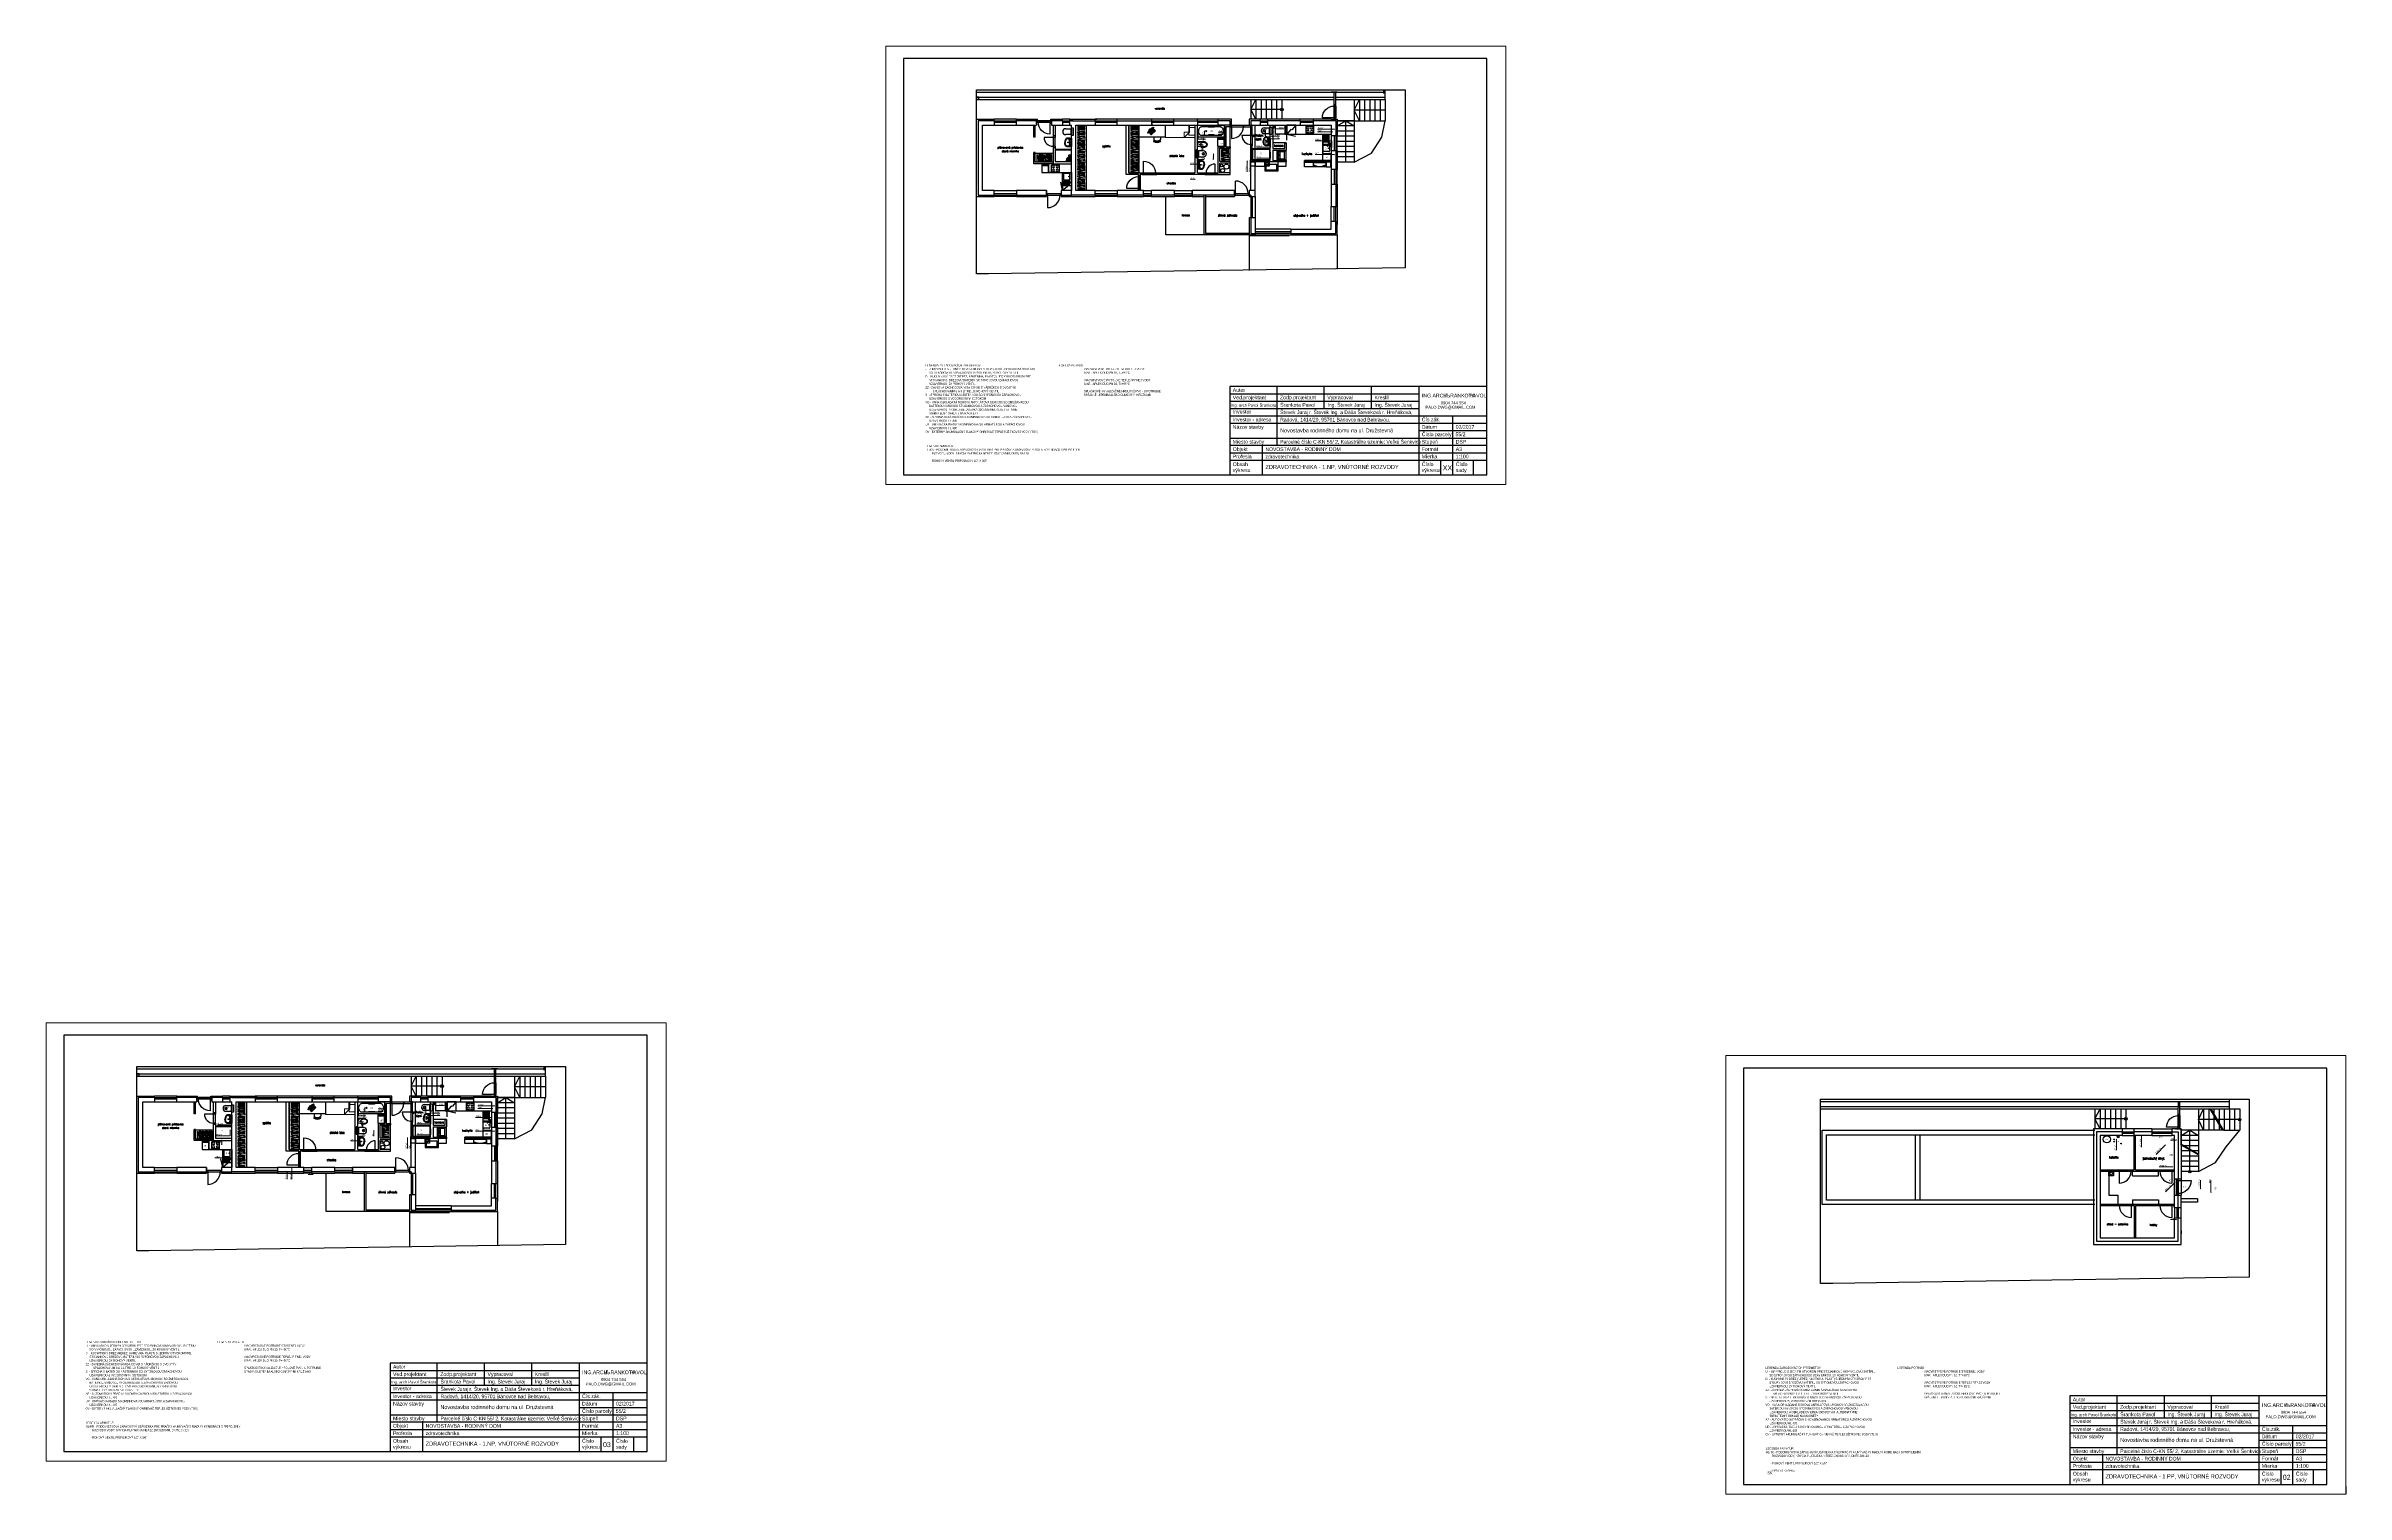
# Model space of a CAD drawing. Header units: millimetres. Extents: x -56794 to 98960, y -34660 to 63407.
import ezdxf
from ezdxf.enums import TextEntityAlignment as Align
from ezdxf.lldxf.tags import DXFTag

# ---------------------------------------------------------------- set-up
doc = ezdxf.new("R2010")
doc.units = ezdxf.units.MM
doc.header["$LTSCALE"] = 100
doc.linetypes.add('KANNERNV', pattern=[15, 1, -1, 1, -1, 1, -1, 1, -1, 1, -1, -5])
doc.linetypes.add('VODPITNV', pattern=[16, 1, -1, 1, -1, 1, -1, 1, -1, 1, -3, -4])
for name, color, linetype in [('DIM_100', 64, 'Continuous'), ('DVE_REZ', 1, 'Continuous'), ('KOTY', 2, 'Continuous'), ('MUR-POH', 64, 'Continuous'), ('MUR_POH', 64, 'Continuous'), ('MUR_REZ', 3, 'Continuous'), ('NAB_MOB', 1, 'Continuous'), ('NAB_ZAR', 14, 'Continuous'), ('POP', 7, 'Continuous'), ('ROZPISKA100', 7, 'Continuous'), ('SAN-POH', 151, 'Continuous'), ('SAN_POH', 151, 'Continuous'), ('TXT_50_MIESTN', 7, 'Continuous')]:
    doc.layers.add(name, color=color, linetype=linetype)
for name, color, linetype, lineweight in [('KotyZdravotechnika', 4, 'Continuous', 9), ('namjestaj', 251, 'Continuous', 5), ('P', 250, 'Continuous', 100), ('SPLASKOVE', 34, 'KANNERNV', 15), ('STUDENAVODA', 150, 'VODPITNV', 15), ('VentilyPrvky', 6, 'Continuous', 9)]:
    doc.layers.add(name, color=color, linetype=linetype, lineweight=lineweight)
doc.layers.add('RAM_100', color=160, linetype='Continuous', plot=False)
doc.styles.add('ARIAL', font='arial.ttf', dxfattribs={"height": 250})
doc.styles.add('KOTY', font='ROMANS', dxfattribs={"width": 0.7})
doc.styles.add('ROMANS', font='arial.ttf', dxfattribs={"width": 0.85})
doc.styles.add('SIMPLEX', font='SIMPLEX.SHX', dxfattribs={"width": 0.7})
doc.styles.get("Standard").update_dxf_attribs({"font": 'arial.ttf'})
doc.styles.add('TR-ELEC', font='TXT', dxfattribs={"width": 0.75, "height": 2})
tags = doc.linetypes.add('DASHED', pattern=[0.75, 0.5, -0.25]).pattern_tags.tags
tags[6:7] = [DXFTag(74, 4), DXFTag(75, 0), DXFTag(340, '0'), DXFTag(46, 1.0), DXFTag(50, 0.0), DXFTag(44, 0.0), DXFTag(45, 0.0)]
tags[4:5] = [DXFTag(74, 4), DXFTag(75, 0), DXFTag(340, '0'), DXFTag(46, 1.0), DXFTag(50, 0.0), DXFTag(44, 0.0), DXFTag(45, 0.0)]

# ---------------------------------------------------------------- blocks, each defined once
blk = doc.blocks.new('HFHF')
at = {"layer": 'NAB_MOB', "linetype": 'Continuous'}
for p, q in [((434855, -333061), (434855, -333501)), ((435325, -333031), (434885, -333031)), ((435355, -333501), (435355, -333061)), ((434885, -333531), (435325, -333531))]:
    blk.add_line(p, q, dxfattribs=at)
for centre in [(434980, -333156), (435230, -333156), (434980, -333406), (435230, -333406)]:
    blk.add_circle(centre, 75, dxfattribs=at)
for centre, start, end in [((434885, -333061), 90, 180), ((435325, -333061), 0, 90), ((434885, -333501), 180, 270), ((435325, -333501), 270, 0)]:
    blk.add_arc(centre, 30, start, end, dxfattribs=at)
blk = doc.blocks.new('chlad')
at = {"layer": 'SAN_POH', "ltscale": 0.01}
for points in [[(45165597, -2791741), (45166197, -2791741), (45166197, -2791141), (45165597, -2791141), (45165597, -2791741)], [(45165597, -2791141), (45165907, -2791408), (45165887, -2791475), (45166197, -2791741)], [(45166197, -2791742), (45166327, -2791156)]]:
    blk.add_lwpolyline(points, dxfattribs=at)
blk = doc.blocks.new('drez2')
at = {"layer": 'SAN_POH'}
for p, q in [((45169980, -2774488), (45169980, -2774932)), ((45170020, -2774488), (45170020, -2774932)), ((45170060, -2774488), (45170060, -2774932)), ((45170100, -2774488), (45170100, -2774932)), ((45170140, -2774488), (45170140, -2774932)), ((45170180, -2774488), (45170180, -2774932)), ((45170220, -2774488), (45170220, -2774932)), ((45170260, -2774488), (45170260, -2774932)), ((45170300, -2774488), (45170300, -2774932)), ((45170340, -2774488), (45170340, -2774932)), ((45170380, -2774488), (45170380, -2774932)), ((45170431, -2774882), (45170431, -2774538)), ((45170481, -2774488), (45170570, -2774488)), ((45170570, -2774932), (45170481, -2774932)), ((45170620, -2774538), (45170620, -2774882)), ((45170701, -2774650), (45170621, -2774462)), ((45170632, -2774436), (45170632, -2774436)), ((45170656, -2774882), (45170656, -2774543)), ((45170658, -2774447), (45170738, -2774634)), ((45170706, -2774488), (45171050, -2774488)), ((45171050, -2774932), (45170706, -2774932)), ((45170728, -2774661), (45170728, -2774661)), ((45171100, -2774538), (45171100, -2774882))]:
    blk.add_line(p, q, dxfattribs=at)
for centre, radius in [((45170522, -2774541), 24.6), ((45170550, -2774449), 22.6), ((45170728, -2774449), 22.6), ((45170875, -2774541), 24.6)]:
    blk.add_circle(centre, radius, dxfattribs=at)
for centre, radius, start, end in [((45170481, -2774538), 50, 90, 180), ((45170481, -2774882), 50, 180, 270), ((45170570, -2774538), 50, 0, 90), ((45170570, -2774882), 50, 270, 0), ((45170640, -2774454), 20, 113.04876, 203.04876), ((45170640, -2774454), 20, 23.04876, 113.04876), ((45170706, -2774882), 50, 180, 270), ((45170706, -2774538), 50, 90, 122.49034), ((45170720, -2774642), 20, 203.04876, 293.04876), ((45170720, -2774642), 20, 293.04876, 23.04876), ((45171050, -2774538), 50, 0, 90), ((45171050, -2774882), 50, 270, 0)]:
    blk.add_arc(centre, radius, start, end, dxfattribs=at)
blk = doc.blocks.new('FJFJF')
at = {"layer": 'NAB_ZAR'}
for points in [[(387113, -272900), (387113, -272945), (387653, -272945), (387653, -272900), (387113, -272900)], [(387581, -272900), (387545, -272865), (387221, -272865), (387185, -272900)], [(387213, -273022), (387443, -273022), (387443, -273032), (387213, -273032), (387213, -273022)], [(387213, -273052), (387443, -273052), (387443, -273122), (387213, -273122), (387213, -273052)], [(387253, -273142), (387413, -273142), (387413, -273152), (387253, -273152), (387253, -273142)], [(387503, -273052), (387573, -273052), (387573, -273142), (387503, -273142), (387503, -273052)]]:
    blk.add_lwpolyline(points, dxfattribs=at)
blk.add_lwpolyline([(387183, -273182), (387183, -273002), (387583, -273002), (387583, -273182)], close=True, dxfattribs=at)
blk.add_arc((387383, -272905), 86.1, 27.70728, 152.29272, dxfattribs=at)
blk = doc.blocks.new('vana_1800')
at = {"layer": 'SAN-POH'}
for p, q in [((873697, 2857932), (872897, 2857932)), ((872897, 2857932), (872897, 2856132)), ((872997, 2857682), (872997, 2856382)), ((873017, 2857272), (873037, 2857232)), ((873037, 2856892), (873017, 2856852)), ((873037, 2857232), (873037, 2856892)), ((873577, 2857272), (873557, 2857232)), ((873557, 2857232), (873557, 2856892)), ((873557, 2856892), (873577, 2856852)), ((873597, 2857682), (873597, 2856382)), ((873697, 2856132), (873697, 2857932)), ((872897, 2856132), (873697, 2856132))]:
    blk.add_line(p, q, dxfattribs=at)
blk.add_circle((873297, 2856712), 40, dxfattribs=at)
for centre, radius, start, end in [((873109, 2857682), 112, 145.42177, 180), ((873198, 2857620), 221, 121.00272, 145.42177), ((873258, 2857521), 336, 103.97752, 121.00272), ((873297, 2857365), 498, 90, 103.97752), ((873297, 2857365), 498, 76.02248, 90), ((873336, 2857521), 336, 58.99728, 76.02248), ((873395, 2857620), 221, 34.57823, 58.99728), ((873485, 2857682), 112, 0, 34.57823), ((873109, 2856382), 112, 180, 214.57823), ((873198, 2856444), 221, 214.57823, 238.99728), ((873258, 2856543), 336, 238.99728, 256.02248), ((873297, 2856699), 498, 256.02248, 270), ((873297, 2856699), 498, 270, 283.97752), ((873336, 2856543), 336, 283.97752, 301.00272), ((873395, 2856444), 221, 301.00272, 325.42177), ((873485, 2856382), 112, 325.42177, 0)]:
    blk.add_arc(centre, radius, start, end, dxfattribs=at)
blk = doc.blocks.new('drez')
at = {"layer": 'SAN_POH', "linetype": 'Continuous'}
for p, q in [((45166197, -2789667), (45167097, -2789667)), ((45166197, -2790267), (45166197, -2789667)), ((45167097, -2790267), (45166197, -2790267)), ((45167047, -2789790), (45166727, -2789790)), ((45167047, -2789840), (45166727, -2789840)), ((45167047, -2789890), (45166727, -2789890)), ((45167047, -2789940), (45166727, -2789940)), ((45167047, -2789990), (45166727, -2789990)), ((45167047, -2790040), (45166727, -2790040)), ((45167047, -2790090), (45166727, -2790090)), ((45167047, -2790140), (45166727, -2790140)), ((45167047, -2790190), (45166727, -2790190)), ((45167097, -2789667), (45167097, -2790267))]:
    blk.add_line(p, q, dxfattribs=at)
blk.add_lwpolyline([(45166297, -2790207), (45166627, -2790207, 0.4142136), (45166677, -2790157), (45166677, -2789817, 0.4142136), (45166627, -2789767), (45166297, -2789767, 0.4142136), (45166247, -2789817), (45166247, -2790157, 0.4142136)], format="xyb", close=True, dxfattribs=at)
blk.add_circle((45166462, -2789828), 24, dxfattribs=at)
blk = doc.blocks.new('UMY_V')
at = {"layer": 'SAN_POH'}
for p, q in [((45125395, -2782348), (45124855, -2782348)), ((45124860, -2782113), (45124861, -2782107)), ((45124861, -2782120), (45124860, -2782113)), ((45124861, -2782096), (45124862, -2782091)), ((45124861, -2782101), (45124861, -2782096)), ((45124861, -2782107), (45124861, -2782101)), ((45124861, -2782129), (45124861, -2782120)), ((45124862, -2782140), (45124861, -2782129)), ((45124862, -2782091), (45124863, -2782086)), ((45124863, -2782154), (45124862, -2782140)), ((45124863, -2782086), (45124864, -2782081)), ((45124865, -2782173), (45124863, -2782154)), ((45124864, -2782081), (45124865, -2782075)), ((45124865, -2782075), (45124867, -2782069)), ((45124868, -2782199), (45124865, -2782173)), ((45124867, -2782069), (45124869, -2782062)), ((45124872, -2782234), (45124868, -2782199)), ((45124869, -2782062), (45124871, -2782054)), ((45124871, -2782054), (45124874, -2782046)), ((45124879, -2782281), (45124872, -2782234)), ((45124874, -2782046), (45124878, -2782037)), ((45124878, -2782037), (45124882, -2782029)), ((45124885, -2782314), (45124879, -2782281)), ((45124882, -2782029), (45124886, -2782020)), ((45124886, -2782020), (45124890, -2782013)), ((45124890, -2782013), (45124895, -2782006)), ((45125359, -2782318), (45124890, -2782318)), ((45124895, -2782006), (45124900, -2781999)), ((45124900, -2781999), (45124906, -2781993)), ((45124906, -2781993), (45124912, -2781987)), ((45124912, -2781987), (45124919, -2781982)), ((45124919, -2781982), (45124927, -2781976)), ((45124927, -2781976), (45124937, -2781971)), ((45124937, -2781971), (45124948, -2781965)), ((45124948, -2781965), (45124960, -2781960)), ((45124960, -2781960), (45124974, -2781954)), ((45124974, -2781954), (45124989, -2781949)), ((45124989, -2781949), (45125005, -2781944)), ((45125005, -2781944), (45125023, -2781939)), ((45125023, -2781939), (45125042, -2781934)), ((45125042, -2781934), (45125061, -2781930)), ((45125061, -2781930), (45125082, -2781927)), ((45125082, -2781927), (45125103, -2781925)), ((45125103, -2781925), (45125126, -2781923)), ((45125146, -2781925), (45125123, -2781923)), ((45125167, -2781927), (45125146, -2781925)), ((45125188, -2781930), (45125167, -2781927)), ((45125207, -2781934), (45125188, -2781930)), ((45125226, -2781939), (45125207, -2781934)), ((45125244, -2781944), (45125226, -2781939)), ((45125260, -2781949), (45125244, -2781944)), ((45125275, -2781954), (45125260, -2781949)), ((45125289, -2781960), (45125275, -2781954)), ((45125301, -2781965), (45125289, -2781960)), ((45125312, -2781971), (45125301, -2781965)), ((45125322, -2781976), (45125312, -2781971)), ((45125330, -2781982), (45125322, -2781976)), ((45125337, -2781987), (45125330, -2781982)), ((45125343, -2781993), (45125337, -2781987)), ((45125349, -2781999), (45125343, -2781993)), ((45125354, -2782006), (45125349, -2781999)), ((45125359, -2782013), (45125354, -2782006)), ((45125363, -2782020), (45125359, -2782013)), ((45125367, -2782029), (45125363, -2782020)), ((45125364, -2782314), (45125370, -2782281)), ((45125371, -2782037), (45125367, -2782029)), ((45125370, -2782281), (45125377, -2782234)), ((45125375, -2782046), (45125371, -2782037)), ((45125378, -2782054), (45125375, -2782046)), ((45125377, -2782234), (45125381, -2782199)), ((45125380, -2782062), (45125378, -2782054)), ((45125382, -2782069), (45125380, -2782062)), ((45125381, -2782199), (45125385, -2782173)), ((45125384, -2782075), (45125382, -2782069)), ((45125385, -2782081), (45125384, -2782075)), ((45125386, -2782086), (45125385, -2782081)), ((45125385, -2782173), (45125386, -2782154)), ((45125387, -2782091), (45125386, -2782086)), ((45125386, -2782154), (45125387, -2782140)), ((45125388, -2782096), (45125387, -2782091)), ((45125387, -2782140), (45125388, -2782129)), ((45125388, -2782101), (45125388, -2782096)), ((45125388, -2782107), (45125388, -2782101)), ((45125389, -2782113), (45125388, -2782107)), ((45125388, -2782120), (45125389, -2782113)), ((45125388, -2782129), (45125388, -2782120))]:
    blk.add_line(p, q, dxfattribs=at)
for points in [[(45124855, -2782348), (45124845, -2782287), (45124838, -2782239), (45124833, -2782203), (45124830, -2782177), (45124828, -2782157), (45124827, -2782143), (45124826, -2782131), (45124826, -2782121), (45124825, -2782112), (45124826, -2782105), (45124826, -2782099), (45124827, -2782093), (45124827, -2782086), (45124828, -2782080), (45124829, -2782074), (45124831, -2782067), (45124833, -2782059), (45124835, -2782051), (45124838, -2782042), (45124842, -2782033), (45124846, -2782023), (45124850, -2782013), (45124855, -2782004), (45124861, -2781994), (45124867, -2781985), (45124874, -2781977), (45124881, -2781968), (45124889, -2781961), (45124899, -2781953), (45124909, -2781946), (45124920, -2781940), (45124933, -2781934), (45124946, -2781927), (45124961, -2781922), (45124978, -2781916), (45124995, -2781910), (45125014, -2781905), (45125034, -2781900), (45125055, -2781896), (45125077, -2781892), (45125100, -2781890), (45125125, -2781888)], [(45124915, -2782197), (45124915, -2782197), (45124907, -2782192), (45124900, -2782187), (45124894, -2782180), (45124888, -2782174), (45124884, -2782167), (45124879, -2782159), (45124876, -2782152), (45124872, -2782145), (45124870, -2782138), (45124868, -2782131), (45124866, -2782125), (45124865, -2782118), (45124864, -2782112), (45124863, -2782106), (45124863, -2782099), (45124863, -2782092), (45124863, -2782084), (45124863, -2782083)], [(45124870, -2782216), (45124872, -2782220), (45124878, -2782231), (45124883, -2782240), (45124887, -2782247), (45124892, -2782253), (45124896, -2782257), (45124899, -2782261), (45124903, -2782265), (45124907, -2782268), (45124911, -2782270), (45124915, -2782273), (45124919, -2782274), (45124923, -2782276), (45124928, -2782277), (45124932, -2782278), (45124936, -2782278), (45124941, -2782279), (45124945, -2782278), (45124950, -2782278), (45124954, -2782278), (45124958, -2782277), (45124962, -2782276), (45124966, -2782274), (45124970, -2782273), (45124973, -2782271), (45124976, -2782268), (45124978, -2782266), (45124980, -2782263), (45124982, -2782261), (45124983, -2782258), (45124983, -2782255), (45124984, -2782252), (45124984, -2782249), (45124983, -2782246), (45124983, -2782244), (45124982, -2782241), (45124980, -2782238), (45124979, -2782236), (45124977, -2782233), (45124974, -2782231), (45124971, -2782229), (45124967, -2782226), (45124963, -2782224), (45124957, -2782221), (45124950, -2782217), (45124941, -2782213), (45124929, -2782206), (45124915, -2782197)], [(45125111, -2782215), (45125104, -2782215), (45125084, -2782215), (45125065, -2782214), (45125047, -2782214), (45125029, -2782213), (45125013, -2782212), (45124998, -2782211), (45124983, -2782209), (45124970, -2782207), (45124958, -2782205), (45124947, -2782202), (45124936, -2782199), (45124927, -2782195), (45124919, -2782191), (45124912, -2782186), (45124906, -2782181), (45124900, -2782175), (45124895, -2782169), (45124890, -2782162), (45124886, -2782156), (45124883, -2782149), (45124880, -2782142), (45124877, -2782135), (45124875, -2782129), (45124874, -2782123), (45124872, -2782117), (45124872, -2782111), (45124871, -2782105), (45124871, -2782099), (45124871, -2782092), (45124871, -2782084), (45124872, -2782076), (45124872, -2782068), (45124873, -2782059), (45124873, -2782052), (45124874, -2782046)], [(45125110, -2782285), (45125110, -2782284), (45125110, -2782282), (45125110, -2782281), (45125110, -2782280), (45125110, -2782279), (45125110, -2782278), (45125110, -2782277), (45125111, -2782276), (45125111, -2782275), (45125111, -2782274), (45125111, -2782273), (45125112, -2782272), (45125112, -2782271), (45125112, -2782270), (45125112, -2782270), (45125112, -2782269), (45125112, -2782268), (45125112, -2782268), (45125113, -2782267), (45125113, -2782266), (45125113, -2782266), (45125113, -2782265), (45125113, -2782264), (45125113, -2782263), (45125113, -2782263), (45125113, -2782262), (45125113, -2782261), (45125112, -2782260), (45125112, -2782259), (45125112, -2782258), (45125112, -2782257), (45125112, -2782255), (45125111, -2782254), (45125111, -2782252), (45125110, -2782250), (45125110, -2782248), (45125109, -2782246), (45125109, -2782244), (45125108, -2782241), (45125107, -2782239), (45125107, -2782237), (45125106, -2782235), (45125106, -2782233), (45125106, -2782232), (45125106, -2782231), (45125105, -2782230), (45125105, -2782229), (45125105, -2782228), (45125106, -2782228), (45125106, -2782227), (45125106, -2782227), (45125106, -2782226), (45125107, -2782226), (45125108, -2782225), (45125109, -2782225), (45125111, -2782224), (45125113, -2782224), (45125116, -2782223), (45125119, -2782223), (45125125, -2782223)], [(45125106, -2782287), (45125106, -2782285), (45125106, -2782283), (45125106, -2782281), (45125107, -2782279), (45125107, -2782278), (45125107, -2782277), (45125107, -2782276), (45125107, -2782275), (45125107, -2782274), (45125107, -2782273), (45125107, -2782272), (45125107, -2782271), (45125107, -2782269), (45125107, -2782268), (45125107, -2782266), (45125108, -2782265), (45125108, -2782264), (45125108, -2782262), (45125108, -2782261), (45125108, -2782259), (45125108, -2782257), (45125108, -2782256), (45125108, -2782254), (45125108, -2782252), (45125109, -2782249), (45125109, -2782247), (45125109, -2782244)], [(45125110, -2782224), (45125110, -2782221), (45125110, -2782217), (45125111, -2782214), (45125111, -2782210), (45125111, -2782207), (45125111, -2782204), (45125111, -2782200), (45125111, -2782198), (45125111, -2782195), (45125111, -2782193), (45125111, -2782191), (45125111, -2782190), (45125111, -2782189), (45125112, -2782188), (45125112, -2782187), (45125112, -2782186), (45125112, -2782185), (45125112, -2782185), (45125112, -2782184), (45125112, -2782184), (45125113, -2782183), (45125113, -2782183), (45125113, -2782183), (45125113, -2782182), (45125114, -2782182), (45125114, -2782182), (45125115, -2782182), (45125116, -2782181), (45125116, -2782181), (45125118, -2782181), (45125120, -2782181), (45125122, -2782181), (45125125, -2782181)], [(45125125, -2782255), (45125124, -2782255), (45125123, -2782255), (45125123, -2782255), (45125122, -2782255), (45125122, -2782255), (45125121, -2782255), (45125121, -2782255), (45125121, -2782255), (45125120, -2782255), (45125120, -2782254), (45125119, -2782254), (45125119, -2782254), (45125118, -2782253), (45125118, -2782253), (45125117, -2782253), (45125117, -2782252), (45125117, -2782252), (45125116, -2782251), (45125116, -2782250), (45125115, -2782250), (45125115, -2782249), (45125115, -2782248), (45125114, -2782247), (45125114, -2782246), (45125113, -2782245), (45125113, -2782244), (45125113, -2782243), (45125112, -2782242), (45125112, -2782242), (45125112, -2782241), (45125112, -2782240), (45125111, -2782239), (45125111, -2782238), (45125111, -2782237), (45125111, -2782237), (45125111, -2782236), (45125111, -2782235), (45125111, -2782234), (45125110, -2782233), (45125110, -2782233), (45125110, -2782232), (45125110, -2782231), (45125111, -2782231), (45125111, -2782230), (45125111, -2782230), (45125111, -2782230), (45125111, -2782229), (45125112, -2782229), (45125113, -2782229), (45125113, -2782228), (45125114, -2782228), (45125115, -2782227), (45125116, -2782227), (45125117, -2782227), (45125119, -2782226), (45125120, -2782226), (45125121, -2782226), (45125122, -2782226), (45125123, -2782226), (45125125, -2782225)], [(45125395, -2782348), (45125404, -2782287), (45125411, -2782239), (45125416, -2782203), (45125419, -2782177), (45125421, -2782157), (45125422, -2782143), (45125423, -2782131), (45125423, -2782121), (45125424, -2782112), (45125423, -2782105), (45125423, -2782099), (45125422, -2782093), (45125422, -2782086), (45125421, -2782080), (45125420, -2782074), (45125418, -2782067), (45125416, -2782059), (45125414, -2782051), (45125411, -2782042), (45125407, -2782033), (45125403, -2782023), (45125399, -2782013), (45125394, -2782004), (45125388, -2781994), (45125382, -2781985), (45125375, -2781977), (45125368, -2781968), (45125360, -2781961), (45125350, -2781953), (45125340, -2781946), (45125329, -2781940), (45125316, -2781934), (45125303, -2781927), (45125288, -2781922), (45125271, -2781916), (45125254, -2781910), (45125235, -2781905), (45125215, -2781900), (45125194, -2781896), (45125172, -2781892), (45125149, -2781890), (45125125, -2781888)], [(45125139, -2782224), (45125139, -2782221), (45125139, -2782217), (45125138, -2782214), (45125138, -2782210), (45125138, -2782207), (45125138, -2782204), (45125138, -2782200), (45125138, -2782198), (45125138, -2782195), (45125138, -2782193), (45125138, -2782191), (45125138, -2782190), (45125138, -2782189), (45125138, -2782188), (45125137, -2782187), (45125137, -2782186), (45125137, -2782185), (45125137, -2782185), (45125137, -2782184), (45125137, -2782184), (45125136, -2782183), (45125136, -2782183), (45125136, -2782183), (45125136, -2782182), (45125135, -2782182), (45125135, -2782182), (45125134, -2782182), (45125134, -2782181), (45125133, -2782181), (45125131, -2782181), (45125129, -2782181), (45125127, -2782181), (45125125, -2782181)], [(45125140, -2782285), (45125139, -2782284), (45125139, -2782282), (45125139, -2782281), (45125139, -2782280), (45125139, -2782279), (45125139, -2782278), (45125139, -2782277), (45125138, -2782276), (45125138, -2782275), (45125138, -2782274), (45125138, -2782273), (45125138, -2782272), (45125137, -2782271), (45125137, -2782270), (45125137, -2782270), (45125137, -2782269), (45125137, -2782268), (45125137, -2782268), (45125136, -2782267), (45125136, -2782266), (45125136, -2782266), (45125136, -2782265), (45125136, -2782264), (45125136, -2782263), (45125136, -2782263), (45125136, -2782262), (45125136, -2782261), (45125137, -2782260), (45125137, -2782259), (45125137, -2782258), (45125137, -2782257), (45125137, -2782255), (45125138, -2782254), (45125138, -2782252), (45125139, -2782250), (45125139, -2782248), (45125140, -2782246), (45125140, -2782244), (45125141, -2782241), (45125142, -2782239), (45125142, -2782237), (45125143, -2782235), (45125143, -2782233), (45125143, -2782232), (45125144, -2782231), (45125144, -2782230), (45125144, -2782229), (45125144, -2782228), (45125143, -2782228), (45125143, -2782227), (45125143, -2782227), (45125143, -2782226), (45125142, -2782226), (45125141, -2782225), (45125140, -2782225), (45125138, -2782224), (45125136, -2782224), (45125133, -2782223), (45125130, -2782223), (45125125, -2782223)], [(45125125, -2782255), (45125125, -2782255), (45125126, -2782255), (45125126, -2782255), (45125127, -2782255), (45125127, -2782255), (45125128, -2782255), (45125128, -2782255), (45125128, -2782255), (45125129, -2782255), (45125129, -2782254), (45125130, -2782254), (45125130, -2782254), (45125131, -2782253), (45125131, -2782253), (45125132, -2782253), (45125132, -2782252), (45125132, -2782252), (45125133, -2782251), (45125133, -2782250), (45125134, -2782250), (45125134, -2782249), (45125135, -2782248), (45125135, -2782247), (45125135, -2782246), (45125136, -2782245), (45125136, -2782244), (45125136, -2782243), (45125137, -2782242), (45125137, -2782242), (45125137, -2782241), (45125137, -2782240), (45125138, -2782239), (45125138, -2782238), (45125138, -2782237), (45125138, -2782237), (45125138, -2782236), (45125138, -2782235), (45125139, -2782234), (45125139, -2782233), (45125139, -2782233), (45125139, -2782232), (45125139, -2782231), (45125139, -2782231), (45125138, -2782230), (45125138, -2782230), (45125138, -2782230), (45125138, -2782229), (45125137, -2782229), (45125136, -2782229), (45125136, -2782228), (45125135, -2782228), (45125134, -2782227), (45125133, -2782227), (45125132, -2782227), (45125130, -2782226), (45125129, -2782226), (45125128, -2782226), (45125127, -2782226), (45125126, -2782226), (45125125, -2782225)], [(45125138, -2782215), (45125145, -2782215), (45125165, -2782215), (45125184, -2782214), (45125202, -2782214), (45125220, -2782213), (45125236, -2782212), (45125252, -2782211), (45125266, -2782209), (45125279, -2782207), (45125291, -2782205), (45125302, -2782202), (45125313, -2782199), (45125322, -2782195), (45125330, -2782191), (45125337, -2782186), (45125343, -2782181), (45125349, -2782175), (45125354, -2782169), (45125359, -2782162), (45125363, -2782156), (45125366, -2782149), (45125369, -2782142), (45125372, -2782135), (45125374, -2782129), (45125375, -2782123), (45125377, -2782117), (45125377, -2782111), (45125378, -2782105), (45125378, -2782099), (45125378, -2782092), (45125378, -2782084), (45125377, -2782076), (45125377, -2782068), (45125376, -2782059), (45125376, -2782052), (45125375, -2782046)], [(45125143, -2782287), (45125143, -2782285), (45125143, -2782283), (45125143, -2782281), (45125142, -2782279), (45125142, -2782278), (45125142, -2782277), (45125142, -2782276), (45125142, -2782275), (45125142, -2782274), (45125142, -2782273), (45125142, -2782272), (45125142, -2782271), (45125142, -2782269), (45125142, -2782268), (45125142, -2782266), (45125142, -2782265), (45125141, -2782264), (45125141, -2782262), (45125141, -2782261), (45125141, -2782259), (45125141, -2782257), (45125141, -2782256), (45125141, -2782254), (45125141, -2782252), (45125140, -2782249), (45125140, -2782247), (45125140, -2782244)], [(45125379, -2782216), (45125377, -2782220), (45125371, -2782231), (45125366, -2782240), (45125362, -2782247), (45125358, -2782253), (45125354, -2782257), (45125350, -2782261), (45125346, -2782265), (45125342, -2782268), (45125338, -2782270), (45125334, -2782273), (45125330, -2782274), (45125326, -2782276), (45125321, -2782277), (45125317, -2782278), (45125313, -2782278), (45125308, -2782279), (45125304, -2782278), (45125299, -2782278), (45125295, -2782278), (45125291, -2782277), (45125287, -2782276), (45125283, -2782274), (45125279, -2782273), (45125276, -2782271), (45125273, -2782268), (45125271, -2782266), (45125269, -2782263), (45125267, -2782261), (45125266, -2782258), (45125266, -2782255), (45125265, -2782252), (45125265, -2782249), (45125266, -2782246), (45125266, -2782244), (45125267, -2782241), (45125269, -2782238), (45125270, -2782236), (45125272, -2782233), (45125275, -2782231), (45125278, -2782229), (45125282, -2782226), (45125286, -2782224), (45125292, -2782221), (45125299, -2782217), (45125309, -2782213), (45125320, -2782206), (45125334, -2782197)], [(45125334, -2782197), (45125334, -2782197), (45125342, -2782192), (45125349, -2782187), (45125355, -2782180), (45125361, -2782174), (45125365, -2782167), (45125370, -2782159), (45125374, -2782152), (45125377, -2782145), (45125379, -2782138), (45125382, -2782131), (45125383, -2782125), (45125384, -2782118), (45125385, -2782112), (45125386, -2782106), (45125386, -2782099), (45125386, -2782092), (45125386, -2782084), (45125386, -2782083)]]:
    blk.add_lwpolyline(points, dxfattribs=at)
for points in [[(45125106, -2782287, 0.1065003), (45125108, -2782293, 0.1014559), (45125112, -2782299, 0.0950519), (45125117, -2782302, 0.0909713), (45125125, -2782304, 0.0909713), (45125132, -2782302, 0.0950519), (45125137, -2782299, 0.1014559), (45125141, -2782293, 0.1065003), (45125143, -2782287, 0.1065003)], [(45125112, -2782267, -0.0013911), (45125112, -2782267, -0.0193391), (45125113, -2782266, -0.0909713)], [(45125136, -2782266, -0.0193391), (45125137, -2782267, -0.0013911), (45125137, -2782267, -0.1065003)]]:
    blk.add_lwpolyline(points, format="xyb", dxfattribs=at)
for centre, radius in [((45125125, -2782128), 27), ((45125125, -2782128), 20), ((45125125, -2782286), 13.8), ((45125125, -2782286), 10.3), ((45125125, -2782286), 10)]:
    blk.add_circle(centre, radius, dxfattribs=at)
for centre, radius, start, end in [((45124890, -2782313), 5, 188.86816, 270), ((45125125, -2782286), 15, 125.30945, 54.69055), ((45125359, -2782313), 5, 270, 351.13184)]:
    blk.add_arc(centre, radius, start, end, dxfattribs=at)
at = {"layer": 'SAN_POH', "style": 'KOTY', "width": 0.7}
for tag, p in [('KOD', (45125125, -2782072)), ('TYP', (45125125, -2782015))]:
    blk.add_attdef(tag, text='', height=40, rotation=180, dxfattribs=at).set_placement(p, align=Align.MIDDLE_CENTER)
blk = doc.blocks.new('GulovyVentilPaka')
at = {"layer": 'VentilyPrvky'}
for p, q in [((82450, 24040), (82450, 24014)), ((82450, 24014), (82512, 24014))]:
    blk.add_line(p, q, dxfattribs=at)
for points in [[(82436, 24045), (82410, 24055), (82410, 24025), (82436, 24035)], [(82464, 24035), (82489, 24025), (82489, 24055), (82464, 24045)]]:
    blk.add_lwpolyline(points, dxfattribs=at)
blk.add_circle((82450, 24040), 14.9, dxfattribs=at)
blk = doc.blocks.new('Z_RAM_A_3_hp 1220')
at = {"layer": 'POP', "linetype": 'Continuous'}
blk.add_lwpolyline([(-288.5, -408), (-6.5, -408), (-6.5, -13), (-288.5, -13)], close=True, dxfattribs=at)
at = {"layer": 'RAM_100', "color": 150, "linetype": 'Continuous', "lineweight": 0}
blk.add_lwpolyline([(-297, -420), (0, -420), (0, 0), (-297, 0)], close=True, dxfattribs=at)
at = {"layer": 'RAM_100', "linetype": 'Continuous'}
blk.add_lwpolyline([(-288.5, -13), (-288.5, -408), (-6.5, -408), (-6.5, -13)], close=True, dxfattribs=at)

msp = doc.modelspace()

# ---------------------------------------------------------------- hatches: boundary and pattern name
at = {"layer": 'STUDENAVODA'}
h = msp.add_hatch(color=256, dxfattribs=at)
h.set_gradient(color1=(0, 102, 204), color2=(0, 102, 204))
edge = h.paths.add_edge_path()
edge.add_arc((26335, 57576), 28.6, 0, 360)
h = msp.add_hatch(color=256, dxfattribs=at)
h.set_gradient(color1=(0, 102, 204), color2=(0, 102, 204))
edge = h.paths.add_edge_path()
edge.add_arc((-30531, -8573), 28.6, 0, 360)
h = msp.add_hatch(color=256, dxfattribs=at)
h.set_gradient(color1=(0, 102, 204), color2=(0, 102, 204))
edge = h.paths.add_edge_path()
edge.add_arc((83535, -10791), 28.6, 0, 360)

# ---------------------------------------------------------------- linework, layer by layer
at = {"layer": 'DVE_REZ', "color": 8, "linetype": 'ByBlock'}
for p, q in [((10392, 58341), (10392, 58241)), ((30442, 58541), (30542, 58541)), ((-26424, -7607), (-26324, -7607)), ((-46474, -7807), (-46474, -7907))]:
    msp.add_line(p, q, dxfattribs=at)
for points in [[(30442, 58541), (29642, 58541, -0.4142136), (30442, 59341)], [(30442, 58541), (29642, 58541, -0.4142136), (30442, 59341)], [(11192, 58241), (11192, 57441, -0.4142136), (10392, 58241)], [(11400, 57213), (10800, 57213, 0.4142136), (11400, 56613)], [(24793, 57342), (24193, 57342, 0.4142136), (24793, 56742)], [(17193, 53761), (16393, 53761, -0.4142136), (17193, 54561)], [(17531, 54811), (17531, 55611, -0.4142136), (18331, 54811)], [(22371, 54811), (22371, 55411, 0.4142136), (21771, 54811)], [(-26424, -7607), (-27224, -7607, -0.4142136), (-26424, -6807)], [(-26424, -7607), (-27224, -7607, -0.4142136), (-26424, -6807)], [(-45674, -7907), (-45674, -8707, -0.4142136), (-46474, -7907)], [(-45466, -8935), (-46066, -8935, 0.4142136), (-45466, -9535)], [(-32073, -8806), (-32673, -8806, 0.4142136), (-32073, -9406)], [(87605, -9826), (86805, -9826, -0.4142136), (87605, -9026)], [(-39335, -11338), (-39335, -10538, -0.4142136), (-38535, -11338)], [(-34495, -11338), (-34495, -10738, 0.4142136), (-35095, -11338)], [(-39673, -12388), (-40473, -12388, -0.4142136), (-39673, -11588)]]:
    msp.add_lwpolyline(points, format="xyb", dxfattribs=at)
for points in [[(30442, 59441), (30542, 59441)], [(30442, 59341), (30442, 59441)], [(30442, 59441), (30542, 59441)], [(30442, 59341), (30442, 59441)], [(30442, 59341), (30542, 59341)], [(30442, 58541), (30442, 59341)], [(30542, 59341), (30442, 59341)], [(30442, 59341), (30542, 59341)], [(30442, 59341), (30442, 58541)], [(30442, 59341), (30542, 59341)], [(30442, 58541), (30442, 59341)], [(30542, 59341), (30442, 59341)], [(30442, 59341), (30542, 59341)], [(30442, 59341), (30442, 58541)], [(30542, 59341), (30542, 59441)], [(30542, 59341), (30542, 59441)], [(30542, 59341), (30542, 59398)], [(30542, 59341), (30542, 59398)], [(30542, 59341), (30542, 58541)], [(30542, 58541), (30542, 59341)], [(30542, 59341), (30542, 58541)], [(30542, 58541), (30542, 59341)], [(10292, 58341), (10392, 58341)], [(10292, 58241), (10392, 58241)], [(10392, 58341), (11192, 58341)], [(10392, 58241), (10392, 58341)], [(10392, 58341), (10392, 58241)], [(11192, 58341), (10392, 58341)], [(11192, 58241), (10392, 58241)], [(10392, 58241), (11192, 58241)], [(11192, 58241), (11192, 58341)], [(11192, 58341), (11192, 58241)], [(11192, 58341), (11292, 58341)], [(11192, 58241), (11249, 58241)], [(11192, 58241), (11292, 58241)], [(30442, 58541), (30542, 58541)], [(30542, 58541), (30442, 58541)], [(30442, 58541), (30542, 58541)], [(11400, 57212), (11400, 56612)], [(11550, 56612), (11550, 57212)], [(10950, 53411), (11950, 53411)], [(10950, 53311), (11950, 53311)], [(11025, 53411), (11025, 53311)], [(11025, 53311), (11025, 52461)], [(11875, 53411), (11875, 53311)], [(-26424, -6707), (-26324, -6707)], [(-26424, -6807), (-26424, -6707)], [(-26424, -6707), (-26324, -6707)], [(-26424, -6807), (-26424, -6707)], [(-26424, -6807), (-26324, -6807)], [(-26424, -7607), (-26424, -6807)], [(-26324, -6807), (-26424, -6807)], [(-26424, -6807), (-26324, -6807)], [(-26424, -6807), (-26424, -7607)], [(-26424, -6807), (-26324, -6807)], [(-26424, -7607), (-26424, -6807)], [(-26324, -6807), (-26424, -6807)], [(-26424, -6807), (-26324, -6807)], [(-26424, -6807), (-26424, -7607)], [(-26424, -7607), (-26324, -7607)], [(-26324, -7607), (-26424, -7607)], [(-26424, -7607), (-26324, -7607)], [(-26324, -6807), (-26324, -6707)], [(-26324, -6807), (-26324, -6707)], [(-26324, -6807), (-26324, -6750)], [(-26324, -6807), (-26324, -6750)], [(-26324, -6807), (-26324, -7607)], [(-26324, -7607), (-26324, -6807)], [(-26324, -6807), (-26324, -7607)], [(-26324, -7607), (-26324, -6807)], [(-46574, -7807), (-46474, -7807)], [(-46574, -7907), (-46474, -7907)], [(-46474, -7807), (-45674, -7807)], [(-46474, -7907), (-46474, -7807)], [(-46474, -7807), (-46474, -7907)], [(-45674, -7807), (-46474, -7807)], [(-45674, -7907), (-46474, -7907)], [(-46474, -7907), (-45674, -7907)], [(-45674, -7907), (-45674, -7807)], [(-45674, -7807), (-45674, -7907)], [(-45674, -7807), (-45574, -7807)], [(-45674, -7907), (-45617, -7907)], [(-45674, -7907), (-45574, -7907)], [(-45466, -8936), (-45466, -9536)], [(-45316, -9536), (-45316, -8936)], [(-45916, -12738), (-44916, -12738)], [(-45916, -12838), (-44916, -12838)], [(-45841, -12738), (-45841, -12838)], [(-45841, -12838), (-45841, -13688)], [(-44991, -12738), (-44991, -12838)]]:
    msp.add_lwpolyline(points, dxfattribs=at)
at = {"layer": 'DVE_REZ', "color": 8, "linetype": 'ByBlock', "flags": 128}
for points in [[(11550, 57312), (11400, 57312)], [(11550, 56512), (11400, 56512)], [(-45316, -8836), (-45466, -8836)], [(-45316, -9636), (-45466, -9636)]]:
    msp.add_lwpolyline(points, dxfattribs=at)
at = {"layer": 'DVE_REZ', "color": 8, "linetype": 'ByBlock'}
for centre in [(11025, 53311), (-45841, -12838)]:
    msp.add_arc(centre, 850, 270, 0, dxfattribs=at)
at = {"layer": 'KOTY'}
msp.add_line((98960, -34160), (98960, -34660), dxfattribs=at)
at = {"layer": 'KOTY', "color": 8, "flags": 128}
for points in [[(26574, 56301), (27174, 56301), (27174, 55701), (26574, 55701)], [(26756, 56243), (26756, 55765), (26673, 55765), (26673, 56243)], [(26704, 56099), (26704, 55926), (26724, 55926), (26724, 56099)], [(26756, 56243), (26756, 55765), (27070, 55765), (27070, 56243)], [(-30293, -9847), (-29693, -9847), (-29693, -10447), (-30293, -10447)], [(-30111, -9905), (-30111, -10383), (-30193, -10383), (-30193, -9905)], [(-30162, -10050), (-30162, -10222), (-30142, -10222), (-30142, -10050)], [(-30111, -9905), (-30111, -10383), (-29796, -10383), (-29796, -9905)]]:
    msp.add_lwpolyline(points, close=True, dxfattribs=at)
for points in [[(27193, 55661), (27193, 56361)], [(-29673, -10488), (-29673, -9788)], [(82906, -12806), (82906, -14426), (83506, -14426)], [(84506, -13106), (84506, -12806)], [(84506, -13106), (86256, -13106)], [(86256, -13106), (86256, -12806)], [(83506, -14426), (83506, -15026)], [(84506, -14726), (86256, -14726)], [(84506, -14726), (84506, -15026)], [(86256, -14726), (86256, -15026)]]:
    msp.add_lwpolyline(points, dxfattribs=at)
at = {"layer": 'KOTY', "color": 8}
for centre in [(26620, 55809), (-30246, -10340)]:
    msp.add_circle(centre, 27.6, dxfattribs=at)
at = {"layer": 'KotyZdravotechnika'}
for p, q in [((21217, 57769), (21235, 57752)), ((21648, 57632), (21666, 57650)), ((21657, 57657), (21657, 57369)), ((25782, 57659), (25800, 57676)), ((25791, 57684), (25791, 57290)), ((26478, 57794), (27040, 57794)), ((26480, 57786), (26498, 57803)), ((26555, 57786), (26572, 57803)), ((30458, 57768), (29312, 57768)), ((30358, 57777), (30375, 57759)), ((30435, 57777), (30452, 57759)), ((21217, 57536), (21235, 57519)), ((21217, 56815), (21235, 56798)), ((21526, 56722), (21543, 56739)), ((21535, 56747), (21535, 56323)), ((22270, 56090), (22287, 56108)), ((22279, 56115), (22279, 55721)), ((22974, 57565), (22576, 57565)), ((22908, 57406), (22576, 57406)), ((22891, 57415), (22908, 57398)), ((22949, 57574), (22966, 57556)), ((26114, 57058), (26131, 57040)), ((26114, 56828), (26131, 56811)), ((26114, 56202), (26131, 56185)), ((26141, 57116), (26744, 57116)), ((26143, 57108), (26160, 57125)), ((26181, 57292), (26744, 57292)), ((26183, 57284), (26201, 57301)), ((26226, 57284), (26244, 57301)), ((30324, 57589), (29312, 57589)), ((30262, 56816), (30280, 56799)), ((30262, 56553), (30280, 56536)), ((30299, 57597), (30316, 57580)), ((21167, 55409), (20686, 55409)), ((21142, 55417), (21159, 55400)), ((21211, 55974), (21228, 55957)), ((24545, 55617), (24563, 55634)), ((24545, 55535), (24563, 55553)), ((24554, 55640), (24554, 54887)), ((24750, 55673), (24767, 55690)), ((24758, 55699), (24758, 54887)), ((26115, 55961), (26132, 55943)), ((30458, 56055), (29149, 56055)), ((30435, 56064), (30452, 56047)), ((21029, 54385), (20697, 54385)), ((21011, 54393), (21028, 54376)), ((-44241, -9152), (-44224, -9169)), ((-35649, -8379), (-35631, -8396)), ((-35649, -8612), (-35631, -8629)), ((-35649, -9333), (-35631, -9350)), ((-35218, -8516), (-35201, -8499)), ((-35209, -8491), (-35209, -8780)), ((-33892, -8583), (-34290, -8583)), ((-33958, -8742), (-34290, -8742)), ((-33976, -8733), (-33958, -8751)), ((-33917, -8575), (-33900, -8592)), ((-31084, -8490), (-31067, -8472)), ((-31075, -8465), (-31075, -8859)), ((-30752, -9091), (-30735, -9108)), ((-30752, -9320), (-30735, -9338)), ((-30725, -9032), (-30123, -9032)), ((-30723, -9041), (-30706, -9023)), ((-30685, -8856), (-30123, -8856)), ((-30683, -8865), (-30665, -8847)), ((-30640, -8865), (-30623, -8847)), ((-30388, -8354), (-29826, -8354)), ((-30386, -8363), (-30369, -8345)), ((-30311, -8363), (-30294, -8345)), ((-26409, -8380), (-27554, -8380)), ((-26542, -8560), (-27554, -8560)), ((-26604, -9332), (-26586, -9349)), ((-26567, -8551), (-26550, -8568)), ((-26508, -8372), (-26491, -8389)), ((-26432, -8372), (-26414, -8389)), ((-44904, -10707), (-44886, -10690)), ((-44895, -10690), (-44895, -11022)), ((-44325, -10016), (-44308, -10034)), ((-44324, -10258), (-44307, -10275)), ((-44241, -9382), (-44224, -9399)), ((-35699, -10740), (-36180, -10740)), ((-35724, -10731), (-35707, -10748)), ((-35656, -10174), (-35638, -10191)), ((-35340, -9427), (-35323, -9409)), ((-35332, -9402), (-35332, -9825)), ((-34596, -10058), (-34579, -10041)), ((-34587, -10033), (-34587, -10427)), ((-32321, -10532), (-32304, -10515)), ((-32321, -10613), (-32304, -10596)), ((-32312, -10509), (-32312, -11262)), ((-32116, -10475), (-32099, -10458)), ((-32108, -10449), (-32108, -11262)), ((-30752, -9946), (-30735, -9964)), ((-30752, -10188), (-30734, -10205)), ((-26409, -10093), (-27717, -10093)), ((-26604, -9595), (-26586, -9612)), ((-26432, -10084), (-26414, -10102)), ((83405, -10645), (83423, -10628)), ((83405, -10799), (83423, -10782)), ((83414, -10622), (83414, -11375)), ((85097, -10450), (85115, -10432)), ((85106, -10419), (85106, -11174)), ((87479, -10686), (87081, -10686)), ((87462, -10678), (87479, -10695)), ((-44249, -11434), (-44231, -11451)), ((-44249, -11697), (-44231, -11714)), ((86727, -11022), (86097, -11656)), ((86700, -11037), (86724, -11037)), ((-40479, -12821), (-40462, -12804)), ((-40470, -12796), (-40470, -13342)), ((-40153, -12612), (-40136, -12594)), ((-40153, -12704), (-40136, -12687)), ((-40145, -12588), (-40145, -13342)), ((-38702, -13022), (-39034, -13022)), ((-38720, -13013), (-38703, -13030)), ((87233, -12504), (86309, -12504)), ((87371, -13552), (86741, -14187)), ((87202, -12495), (87219, -12513)), ((87343, -13567), (87368, -13567)), ((89095, -13982), (89113, -13964)), ((89104, -13397), (89104, -13989)), ((89818, -13397), (89818, -14249)), ((89809, -14241), (89826, -14224)), ((87479, -16076), (87081, -16076)), ((87462, -16067), (87479, -16085))]:
    msp.add_line(p, q, dxfattribs=at)
for points in [[(21226, 57780), (21226, 57108), (21711, 57108)], [(21226, 56793), (21226, 56941), (21711, 56941)], [(26123, 57079), (26123, 56556), (25183, 56556)], [(26123, 56223), (26123, 55810), (25185, 55810)], [(29149, 56977), (30271, 56977), (30271, 56526)], [(21219, 55978), (21219, 55725), (21630, 55725)], [(-44232, -9131), (-44232, -9654), (-45171, -9654)], [(-35640, -8368), (-35640, -9040), (-35155, -9040)], [(-35640, -9356), (-35640, -9207), (-35155, -9207)], [(-30744, -9070), (-30744, -9592), (-31683, -9592)], [(-27717, -9171), (-26595, -9171), (-26595, -9623)], [(-44316, -9996), (-44316, -10409), (-45254, -10409)], [(-35647, -10171), (-35647, -10423), (-35236, -10423)], [(-30744, -9925), (-30744, -10338), (-31681, -10338)], [(-45363, -11896), (-44240, -11896), (-44240, -11429)]]:
    msp.add_lwpolyline(points, dxfattribs=at)
at = {"layer": 'MUR-POH', "color": 8}
for points in [[(6221, 58441), (6221, 59941), (12538, 59941)], [(6221, 58441), (6221, 59941), (12538, 59941)], [(6221, 59791), (12538, 59791)], [(6221, 59791), (12538, 59791)], [(12550, 59941), (24393, 59941)], [(12550, 59941), (30443, 59941)], [(12550, 59791), (24493, 59791)], [(12550, 59791), (30443, 59791)], [(25143, 58441), (24793, 59116), (25143, 59791)], [(24793, 59791), (24793, 58441)], [(25143, 59791), (25143, 58441)], [(25492, 59791), (25492, 58441)], [(25842, 59791), (25842, 58441)], [(26192, 59791), (26192, 58441)], [(26542, 59791), (26542, 58441)], [(26893, 59791), (26893, 58441)], [(30542, 59941), (33900, 59941)], [(30542, 59791), (33901, 59791)], [(30542, 59791), (33900, 59791)], [(32151, 58341), (31801, 59066), (32151, 59791)], [(31801, 59791), (31801, 58341)], [(32150, 59791), (32150, 58341)], [(32151, 59791), (32151, 58341)], [(32500, 59791), (32500, 58341)], [(32850, 59791), (32850, 58341)], [(33200, 59791), (33200, 58341)], [(33550, 59791), (33550, 58341)], [(33802, 60191), (33802, 60441)], [(33900, 59791), (33900, 60441)], [(33900, 59791), (33900, 58341)], [(33901, 59791), (33901, 58341)], [(26893, 59116), (24793, 59116)], [(24793, 57341), (24793, 58041)], [(30643, 57991), (31222, 58341), (31801, 57991)], [(31801, 58341), (30643, 58341)], [(30643, 58341), (33901, 58341)], [(31801, 57991), (30643, 57991)], [(31801, 57642), (30643, 57642)], [(31222, 55539), (31222, 58341)], [(33901, 59066), (31801, 59066)], [(31801, 55541), (32966, 56154), (33673, 57228), (33900, 58341)], [(31801, 58341), (31801, 55540)], [(24793, 57341), (24893, 57341)], [(24793, 56741), (24893, 56741)], [(31801, 57292), (30643, 57292)], [(31801, 56942), (30643, 56942)], [(31801, 56592), (30643, 56592)], [(31801, 56241), (30643, 56241)], [(31801, 55892), (30643, 55892)], [(31801, 55541), (30643, 55541)], [(31801, 55540), (30643, 55540)], [(17193, 53611), (17193, 53761)], [(24693, 50564), (27401, 50564)], [(30643, 50611), (30643, 48295)], [(-50645, -7707), (-50645, -6207), (-44328, -6207)], [(-50645, -7707), (-50645, -6207), (-44328, -6207)], [(-44316, -6207), (-32473, -6207)], [(-44316, -6207), (-26423, -6207)], [(-26324, -6207), (-22966, -6207)], [(-23064, -5957), (-23064, -5707)], [(-22966, -6357), (-22966, -5707)], [(-50645, -6357), (-44328, -6357)], [(-50645, -6357), (-44328, -6357)], [(-44316, -6357), (-32373, -6357)], [(-44316, -6357), (-26423, -6357)], [(-31723, -7707), (-32073, -7032), (-31723, -6357)], [(-32073, -6357), (-32073, -7707)], [(-29973, -7032), (-32073, -7032)], [(-31723, -6357), (-31723, -7707)], [(-31374, -6357), (-31374, -7707)], [(-31024, -6357), (-31024, -7707)], [(-30674, -6357), (-30674, -7707)], [(-30324, -6357), (-30324, -7707)], [(-29973, -6357), (-29973, -7707)], [(-26324, -6357), (-22965, -6357)], [(-26324, -6357), (-22966, -6357)], [(-24715, -7807), (-25065, -7082), (-24715, -6357)], [(-25065, -6357), (-25065, -7807)], [(-22965, -7082), (-25065, -7082)], [(-24716, -6357), (-24716, -7807)], [(-24715, -6357), (-24715, -7807)], [(-24366, -6357), (-24366, -7807)], [(-24016, -6357), (-24016, -7807)], [(-23666, -6357), (-23666, -7807)], [(-23316, -6357), (-23316, -7807)], [(-22966, -6357), (-22966, -7807)], [(-22965, -6357), (-22965, -7807)], [(-32073, -8807), (-32073, -8107)], [(-32073, -8807), (-31973, -8807)], [(-26223, -8157), (-25644, -7807), (-25065, -8157)], [(-25065, -7807), (-26223, -7807)], [(-26223, -7807), (-22965, -7807)], [(-25065, -8157), (-26223, -8157)], [(-25065, -8506), (-26223, -8506)], [(-25065, -8856), (-26223, -8856)], [(-25065, -9206), (-26223, -9206)], [(-25644, -10610), (-25644, -7807)], [(-25065, -10607), (-23900, -9994), (-23193, -8920), (-22966, -7807)], [(-25065, -7807), (-25065, -10609)], [(63383, -9926), (63383, -8426), (69700, -8426)], [(63383, -9926), (63383, -8426), (69700, -8426)], [(63383, -8576), (69700, -8576)], [(63383, -8576), (69700, -8576)], [(69713, -8426), (87605, -8426)], [(69713, -8426), (81556, -8426)], [(69713, -8576), (87605, -8576)], [(69713, -8576), (81656, -8576)], [(87605, -9026), (87705, -9026)], [(87605, -9026), (87705, -9026)], [(87705, -8426), (91062, -8426)], [(87705, -8576), (91765, -8576)], [(87705, -8576), (91064, -8576)], [(90362, -8576), (90362, -9515)], [(90712, -8576), (90712, -10026)], [(91062, -8576), (91062, -7926)], [(91062, -8576), (91062, -10026)], [(91414, -8576), (91414, -10026)], [(91765, -8576), (91765, -10026)], [(-32073, -9407), (-31973, -9407)], [(-25065, -9556), (-26223, -9556)], [(-25065, -9907), (-26223, -9907)], [(-25065, -10256), (-26223, -10256)], [(-25065, -10607), (-26223, -10607)], [(-25065, -10609), (-26223, -10609)], [(87605, -9826), (87705, -9826)], [(87806, -10376), (88385, -10026), (88964, -10376)], [(88385, -12828), (88385, -10026)], [(88964, -12826), (90128, -12213), (90835, -11139), (91765, -10026)], [(90658, -10026), (91765, -10026)], [(-39673, -12538), (-39673, -12388)], [(88964, -11775), (87806, -11775)], [(88964, -12125), (87806, -12125)], [(88964, -12126), (87806, -12126)], [(88964, -11696), (88964, -12827)], [(88964, -12475), (87806, -12475)], [(88964, -12476), (87806, -12476)], [(88964, -12826), (87806, -12826)], [(88964, -12827), (87806, -12827)], [(-26223, -15538), (-26223, -17854)], [(87806, -14648), (88905, -14648), (88905, -14898), (87806, -14898)], [(-32173, -15584), (-29465, -15584)]]:
    msp.add_lwpolyline(points, dxfattribs=at)
for centre in [(26893, 59116), (-29973, -7032)]:
    msp.add_circle(centre, 95.8, dxfattribs=at)
at = {"layer": 'MUR_POH', "color": 8}
for p, q in [((13044, 57577), (13565, 57640)), ((13050, 57741), (13565, 57697)), ((13052, 57678), (13565, 57557)), ((13054, 57949), (13569, 57949)), ((13054, 57907), (13565, 57875)), ((13054, 57812), (13569, 57812)), ((13054, 57784), (13565, 57751)), ((18093, 58441), (15752, 58441)), ((16637, 57577), (17158, 57640)), ((16643, 57741), (17158, 57697)), ((16645, 57678), (17158, 57557)), ((16647, 57949), (17162, 57949)), ((16647, 57907), (17158, 57875)), ((16647, 57812), (17162, 57812)), ((16647, 57784), (17158, 57751)), ((21193, 58441), (19593, 58441)), ((23443, 58441), (22593, 58441)), ((30442, 58441), (30542, 58441)), ((30643, 57325), (30643, 58441)), ((30643, 57325), (30643, 58441)), ((10462, 56076), (10412, 55551)), ((10608, 56072), (10487, 55559)), ((10507, 56080), (10570, 55559)), ((10671, 56074), (10626, 55559)), ((10905, 56076), (10854, 55551)), ((11051, 56072), (10929, 55559)), ((10949, 56080), (11012, 55559)), ((11113, 56074), (11069, 55559)), ((11139, 56076), (11088, 55551)), ((11258, 56076), (11208, 55551)), ((13044, 57261), (13565, 57324)), ((13044, 56825), (13565, 56888)), ((13044, 56482), (13565, 56545)), ((13044, 56046), (13565, 56109)), ((13048, 57216), (13573, 57166)), ((13048, 56438), (13573, 56387)), ((13050, 57425), (13565, 57380)), ((13050, 56989), (13565, 56945)), ((13050, 56646), (13565, 56602)), ((13050, 56211), (13565, 56166)), ((13052, 57362), (13565, 57241)), ((13052, 56926), (13565, 56805)), ((13052, 56584), (13565, 56462)), ((13052, 56148), (13565, 56026)), ((13054, 57509), (13569, 57509)), ((13054, 57468), (13565, 57435)), ((13054, 57060), (13569, 57060)), ((13054, 57032), (13565, 56999)), ((13054, 56798), (13565, 56765)), ((13054, 56731), (13569, 56731)), ((13054, 56689), (13565, 56657)), ((13054, 56282), (13569, 56282)), ((13054, 56253), (13565, 56221)), ((13058, 57107), (13571, 57204)), ((13058, 56328), (13571, 56426)), ((16637, 57261), (17158, 57324)), ((16637, 56825), (17158, 56888)), ((16637, 56482), (17158, 56545)), ((16637, 56046), (17158, 56109)), ((16641, 57216), (17166, 57166)), ((16641, 56438), (17166, 56387)), ((16643, 57425), (17158, 57380)), ((16643, 56989), (17158, 56945)), ((16643, 56646), (17158, 56602)), ((16643, 56211), (17158, 56166)), ((16645, 57362), (17158, 57241)), ((16645, 56926), (17158, 56805)), ((16645, 56584), (17158, 56462)), ((16645, 56148), (17158, 56026)), ((16647, 57509), (17162, 57509)), ((16647, 57468), (17158, 57435)), ((16647, 57060), (17162, 57060)), ((16647, 57032), (17158, 56999)), ((16647, 56798), (17158, 56765)), ((16647, 56731), (17162, 56731)), ((16647, 56689), (17158, 56657)), ((16647, 56282), (17162, 56282)), ((16647, 56253), (17158, 56221)), ((16651, 57107), (17164, 57204)), ((16651, 56328), (17164, 56426)), ((22789, 56194), (23310, 56256)), ((22793, 56149), (23318, 56098)), ((22795, 56358), (23310, 56313)), ((22795, 56124), (23310, 56079)), ((22797, 56295), (23310, 56173)), ((22799, 56429), (23314, 56429)), ((22799, 56400), (23310, 56368)), ((22799, 56166), (23310, 56134)), ((22803, 56040), (23316, 56137)), ((30643, 55044), (30643, 56325)), ((30643, 55044), (30643, 56325)), ((10306, 56070), (10306, 55555)), ((10353, 56066), (10450, 55553)), ((10714, 56070), (10681, 55559)), ((10749, 56070), (10749, 55555)), ((10795, 56066), (10893, 55553)), ((10983, 56070), (10983, 55555)), ((11029, 56066), (11127, 55553)), ((11156, 56070), (11124, 55559)), ((11194, 56070), (11162, 55559)), ((11292, 56070), (11292, 55555)), ((13044, 55730), (13565, 55793)), ((13044, 55294), (13565, 55357)), ((13044, 55061), (13565, 55123)), ((13044, 54618), (13565, 54681)), ((13048, 55686), (13573, 55635)), ((13048, 55250), (13573, 55199)), ((13048, 55016), (13573, 54965)), ((13048, 54574), (13573, 54523)), ((13050, 55894), (13565, 55850)), ((13050, 55459), (13565, 55414)), ((13050, 55225), (13565, 55180)), ((13050, 54782), (13565, 54738)), ((13052, 55832), (13565, 55710)), ((13052, 55396), (13565, 55274)), ((13052, 55162), (13565, 55040)), ((13052, 54719), (13565, 54598)), ((13054, 55979), (13569, 55979)), ((13054, 55937), (13565, 55905)), ((13054, 55530), (13569, 55530)), ((13054, 55501), (13565, 55469)), ((13054, 55267), (13565, 55235)), ((13054, 55094), (13569, 55094)), ((13054, 54860), (13569, 54860)), ((13054, 54825), (13565, 54792)), ((13058, 55576), (13571, 55674)), ((13058, 55140), (13571, 55238)), ((13058, 54907), (13571, 55004)), ((13058, 54464), (13571, 54561)), ((16637, 55730), (17158, 55793)), ((16637, 55294), (17158, 55357)), ((16637, 55061), (17158, 55123)), ((16641, 55686), (17166, 55635)), ((16641, 55250), (17166, 55199)), ((16641, 55016), (17166, 54965)), ((16643, 55894), (17158, 55850)), ((16643, 55459), (17158, 55414)), ((16643, 55225), (17158, 55180)), ((16645, 55832), (17158, 55710)), ((16645, 55396), (17158, 55274)), ((16645, 55162), (17158, 55040)), ((16647, 55979), (17162, 55979)), ((16647, 55937), (17158, 55905)), ((16647, 55530), (17162, 55530)), ((16647, 55501), (17158, 55469)), ((16647, 55267), (17158, 55235)), ((16647, 55094), (17162, 55094)), ((16647, 54860), (17162, 54860)), ((16651, 55576), (17164, 55674)), ((16651, 55140), (17164, 55238)), ((16651, 54907), (17164, 55004)), ((22789, 55960), (23310, 56023)), ((22793, 55915), (23318, 55864)), ((22793, 55782), (23318, 55731)), ((22795, 55756), (23310, 55712)), ((22797, 56061), (23310, 55939)), ((22799, 55993), (23314, 55993)), ((22799, 55638), (23314, 55638)), ((22803, 55806), (23316, 55903)), ((22803, 55672), (23316, 55769)), ((6221, 53211), (7421, 53211)), ((8926, 53211), (10950, 53211)), ((11950, 53211), (14247, 53211)), ((13044, 54182), (13565, 54245)), ((13044, 53948), (13565, 54011)), ((13048, 54138), (13573, 54087)), ((13048, 53904), (13573, 53853)), ((13050, 54346), (13565, 54302)), ((13050, 54112), (13565, 54068)), ((13052, 54283), (13565, 54162)), ((13052, 54050), (13565, 53928)), ((13054, 54418), (13569, 54418)), ((13054, 54389), (13565, 54356)), ((13054, 54155), (13565, 54123)), ((13054, 53982), (13569, 53982)), ((13054, 53748), (13569, 53748)), ((13054, 53702), (13569, 53702)), ((13058, 54028), (13571, 54125)), ((13058, 53794), (13571, 53892)), ((15752, 53211), (17526, 53211)), ((18041, 53211), (19633, 53211)), ((20833, 53211), (21643, 53211)), ((21743, 53211), (23701, 53211)), ((24693, 53211), (24793, 53211)), ((30643, 54044), (30643, 52526)), ((30643, 54044), (30643, 52526)), ((24693, 51761), (24693, 50611)), ((-38773, -7707), (-41115, -7707)), ((-35673, -7707), (-37273, -7707)), ((-33423, -7707), (-34273, -7707)), ((-26424, -7707), (-26324, -7707)), ((-26223, -8824), (-26223, -7707)), ((-26223, -8824), (-26223, -7707)), ((-43822, -8571), (-43301, -8509)), ((-43822, -8888), (-43301, -8825)), ((-43822, -9323), (-43301, -9261)), ((-43818, -8932), (-43293, -8983)), ((-43816, -8407), (-43301, -8452)), ((-43816, -8723), (-43301, -8768)), ((-43816, -9159), (-43301, -9204)), ((-43814, -8470), (-43301, -8592)), ((-43814, -8786), (-43301, -8908)), ((-43814, -9222), (-43301, -9344)), ((-43812, -8199), (-43297, -8199)), ((-43812, -8241), (-43301, -8273)), ((-43812, -8336), (-43297, -8336)), ((-43812, -8365), (-43301, -8397)), ((-43812, -8639), (-43297, -8639)), ((-43812, -8681), (-43301, -8713)), ((-43812, -9088), (-43297, -9088)), ((-43812, -9117), (-43301, -9149)), ((-43808, -9042), (-43295, -8944)), ((-40229, -8571), (-39708, -8509)), ((-40229, -8888), (-39708, -8825)), ((-40229, -9323), (-39708, -9261)), ((-40225, -8932), (-39700, -8983)), ((-40223, -8407), (-39708, -8452)), ((-40223, -8723), (-39708, -8768)), ((-40223, -9159), (-39708, -9204)), ((-40221, -8470), (-39708, -8592)), ((-40221, -8786), (-39708, -8908)), ((-40221, -9222), (-39708, -9344)), ((-40219, -8199), (-39704, -8199)), ((-40219, -8241), (-39708, -8273)), ((-40219, -8336), (-39704, -8336)), ((-40219, -8365), (-39708, -8397)), ((-40219, -8639), (-39704, -8639)), ((-40219, -8681), (-39708, -8713)), ((-40219, -9088), (-39704, -9088)), ((-40219, -9117), (-39708, -9149)), ((-40215, -9042), (-39702, -8944)), ((-46560, -10078), (-46560, -10593)), ((-46513, -10082), (-46416, -10595)), ((-46404, -10072), (-46455, -10597)), ((-46258, -10076), (-46380, -10589)), ((-46359, -10068), (-46296, -10589)), ((-46195, -10074), (-46240, -10589)), ((-46153, -10078), (-46185, -10589)), ((-46117, -10078), (-46117, -10593)), ((-46071, -10082), (-45974, -10595)), ((-45961, -10072), (-46012, -10597)), ((-45816, -10076), (-45937, -10589)), ((-45917, -10068), (-45854, -10589)), ((-45884, -10078), (-45884, -10593)), ((-45837, -10082), (-45740, -10595)), ((-45753, -10074), (-45797, -10589)), ((-45728, -10072), (-45778, -10597)), ((-45710, -10078), (-45743, -10589)), ((-45672, -10078), (-45704, -10589)), ((-45608, -10072), (-45659, -10597)), ((-45574, -10078), (-45574, -10593)), ((-43822, -9666), (-43301, -9603)), ((-43822, -10102), (-43301, -10039)), ((-43822, -10418), (-43301, -10355)), ((-43822, -10854), (-43301, -10791)), ((-43818, -9711), (-43293, -9761)), ((-43818, -10463), (-43293, -10513)), ((-43818, -10899), (-43293, -10949)), ((-43816, -9502), (-43301, -9547)), ((-43816, -9938), (-43301, -9982)), ((-43816, -10254), (-43301, -10299)), ((-43816, -10690), (-43301, -10734)), ((-43814, -9565), (-43301, -9686)), ((-43814, -10001), (-43301, -10122)), ((-43814, -10317), (-43301, -10438)), ((-43814, -10753), (-43301, -10874)), ((-43812, -9351), (-43301, -9383)), ((-43812, -9417), (-43297, -9417)), ((-43812, -9459), (-43301, -9492)), ((-43812, -9867), (-43297, -9867)), ((-43812, -9895), (-43301, -9928)), ((-43812, -10170), (-43297, -10170)), ((-43812, -10211), (-43301, -10244)), ((-43812, -10619), (-43297, -10619)), ((-43812, -10647), (-43301, -10680)), ((-43812, -10881), (-43301, -10914)), ((-43808, -9820), (-43295, -9723)), ((-43808, -10572), (-43295, -10475)), ((-40229, -9666), (-39708, -9603)), ((-40229, -10102), (-39708, -10039)), ((-40229, -10418), (-39708, -10355)), ((-40229, -10854), (-39708, -10791)), ((-40225, -9711), (-39700, -9761)), ((-40225, -10463), (-39700, -10513)), ((-40225, -10899), (-39700, -10949)), ((-40223, -9502), (-39708, -9547)), ((-40223, -9938), (-39708, -9982)), ((-40223, -10254), (-39708, -10299)), ((-40223, -10690), (-39708, -10734)), ((-40221, -9565), (-39708, -9686)), ((-40221, -10001), (-39708, -10122)), ((-40221, -10317), (-39708, -10438)), ((-40221, -10753), (-39708, -10874)), ((-40219, -9351), (-39708, -9383)), ((-40219, -9417), (-39704, -9417)), ((-40219, -9459), (-39708, -9492)), ((-40219, -9867), (-39704, -9867)), ((-40219, -9895), (-39708, -9928)), ((-40219, -10170), (-39704, -10170)), ((-40219, -10211), (-39708, -10244)), ((-40219, -10619), (-39704, -10619)), ((-40219, -10647), (-39708, -10680)), ((-40219, -10881), (-39708, -10914)), ((-40215, -9820), (-39702, -9723)), ((-40215, -10572), (-39702, -10475)), ((-34077, -9955), (-33556, -9892)), ((-34077, -10189), (-33556, -10126)), ((-34073, -9999), (-33548, -10050)), ((-34073, -10233), (-33548, -10284)), ((-34073, -10367), (-33548, -10418)), ((-34071, -9791), (-33556, -9835)), ((-34071, -10025), (-33556, -10069)), ((-34071, -10392), (-33556, -10437)), ((-34069, -9854), (-33556, -9975)), ((-34069, -10087), (-33556, -10209)), ((-34067, -9720), (-33552, -9720)), ((-34067, -9748), (-33556, -9781)), ((-34067, -9982), (-33556, -10014)), ((-34067, -10155), (-33552, -10155)), ((-34067, -10510), (-33552, -10510)), ((-34063, -10109), (-33550, -10012)), ((-34063, -10343), (-33550, -10245)), ((-34063, -10476), (-33550, -10379)), ((-26223, -11104), (-26223, -9824)), ((-26223, -11104), (-26223, -9824)), ((87806, -11042), (87806, -9926)), ((87806, -10970), (87806, -9926)), ((-43822, -11088), (-43301, -11025)), ((-43822, -11530), (-43301, -11468)), ((-43822, -11966), (-43301, -11903)), ((-43822, -12200), (-43301, -12137)), ((-43818, -11132), (-43293, -11183)), ((-43818, -11575), (-43293, -11626)), ((-43818, -12011), (-43293, -12061)), ((-43818, -12245), (-43293, -12295)), ((-43816, -10924), (-43301, -10968)), ((-43816, -11366), (-43301, -11411)), ((-43816, -11802), (-43301, -11847)), ((-43816, -12036), (-43301, -12081)), ((-43814, -10987), (-43301, -11108)), ((-43814, -11429), (-43301, -11551)), ((-43814, -11865), (-43301, -11987)), ((-43814, -12099), (-43301, -12220)), ((-43812, -11055), (-43297, -11055)), ((-43812, -11288), (-43297, -11288)), ((-43812, -11324), (-43301, -11356)), ((-43812, -11731), (-43297, -11731)), ((-43812, -11760), (-43301, -11792)), ((-43812, -11993), (-43301, -12026)), ((-43812, -12167), (-43297, -12167)), ((-43812, -12401), (-43297, -12401)), ((-43812, -12446), (-43297, -12446)), ((-43808, -11008), (-43295, -10911)), ((-43808, -11242), (-43295, -11145)), ((-43808, -11684), (-43295, -11587)), ((-43808, -12120), (-43295, -12023)), ((-43808, -12354), (-43295, -12257)), ((-40229, -11088), (-39708, -11025)), ((-40225, -11132), (-39700, -11183)), ((-40223, -10924), (-39708, -10968)), ((-40221, -10987), (-39708, -11108)), ((-40219, -11055), (-39704, -11055)), ((-40219, -11288), (-39704, -11288)), ((-40215, -11008), (-39702, -10911)), ((-40215, -11242), (-39702, -11145)), ((-26223, -12104), (-26223, -13623)), ((-26223, -12104), (-26223, -13623)), ((-50645, -12938), (-49445, -12938)), ((-47940, -12938), (-45916, -12938)), ((-44916, -12938), (-42619, -12938)), ((-41115, -12938), (-39341, -12938)), ((-38825, -12938), (-37233, -12938)), ((-36033, -12938), (-35223, -12938)), ((-35123, -12938), (-33165, -12938)), ((-32173, -12938), (-32073, -12938)), ((-32173, -14388), (-32173, -15538))]:
    msp.add_line(p, q, dxfattribs=at)
at = {"layer": 'MUR_POH', "color": 8, "linetype": 'DASHED', "ltscale": 250}
msp.add_line((81956, -10026), (81956, -10026), dxfattribs=at)
at = {"layer": 'MUR_POH', "color": 8, "flags": 128}
for points in [[(6221, 47967), (6221, 60321)], [(6221, 50211), (6221, 58441), (7421, 58441)], [(6221, 53211), (6221, 58441)], [(8926, 58441), (7421, 58441)], [(7421, 58341), (7421, 58441)], [(7421, 58041), (8926, 58041)], [(8926, 58341), (8926, 58441)], [(8926, 58441), (10342, 58441)], [(10342, 58341), (10342, 58441)], [(11242, 58341), (11242, 58441), (12035, 58441)], [(12035, 58341), (12035, 58441)], [(12550, 58441), (12035, 58441)], [(12035, 58041), (12550, 58041)], [(12550, 58341), (12550, 58441)], [(12550, 58341), (12550, 58441)], [(12550, 58441), (14362, 58441)], [(13650, 58041), (13650, 53611)], [(14247, 58341), (14247, 58441)], [(15752, 58441), (14247, 58441)], [(14247, 58341), (15752, 58341)], [(14247, 58241), (15752, 58241)], [(14247, 58041), (15752, 58041)], [(15752, 58341), (15752, 58441)], [(17243, 54811), (17243, 58041)], [(19593, 58441), (18093, 58441)], [(18093, 58341), (18093, 58441)], [(18093, 58341), (19593, 58341)], [(18093, 58241), (19593, 58241)], [(18093, 58041), (19593, 58041)], [(19593, 58341), (19593, 58441)], [(22593, 58441), (21193, 58441)], [(21193, 58341), (21193, 58441)], [(21193, 58341), (22593, 58341)], [(21193, 58241), (22593, 58241)], [(21193, 58041), (22593, 58041)], [(22593, 58341), (22593, 58441)], [(23493, 58041), (23493, 58441), (22593, 58441)], [(25428, 58441), (24693, 58441), (24693, 58041)], [(25943, 58441), (25428, 58441)], [(25428, 58341), (25428, 58441)], [(25428, 58041), (25943, 58041)], [(25943, 58341), (25943, 58441)], [(25943, 58341), (25943, 58441)], [(28143, 58441), (25943, 58441)], [(28143, 58341), (28143, 58441)], [(29043, 58441), (28143, 58441)], [(28143, 58041), (29043, 58041)], [(30243, 58441), (29043, 58441)], [(29043, 58341), (29043, 58441)], [(29043, 58341), (29043, 58441)], [(30243, 58441), (30243, 58441), (30643, 58441), (30643, 58341)], [(30243, 58441), (30243, 58441), (30643, 58441), (30643, 58341)], [(30643, 58441), (30643, 58441)], [(30643, 58441), (30643, 57325)], [(30643, 58441), (30643, 58441)], [(30643, 58441), (30643, 57325)], [(11400, 56129), (10200, 56129)], [(24793, 56186), (24793, 56186)], [(30243, 57325), (30243, 56325)], [(30443, 57325), (30443, 56325)], [(30543, 57325), (30643, 57325)], [(30543, 57325), (30543, 56325)], [(30543, 57325), (30643, 57325)], [(30543, 56325), (30643, 56325)], [(30543, 56325), (30643, 56325)], [(30643, 56325), (30643, 57325)], [(30643, 56325), (30643, 57325)], [(30643, 56325), (30643, 55044)], [(30643, 56325), (30643, 55044)], [(11100, 55429), (11100, 54829), (12050, 54829), (12050, 53611)], [(11400, 54829), (11100, 54829), (11100, 55429)], [(22693, 54711), (22371, 54711)], [(24793, 55886), (24793, 55886)], [(30243, 55044), (30243, 54044)], [(30443, 55044), (30443, 54044)], [(30543, 55044), (30643, 55044)], [(30543, 55044), (30543, 54044)], [(30543, 55044), (30643, 55044)], [(30643, 54044), (30643, 55044)], [(30643, 54044), (30643, 55044)], [(6221, 53211), (6221, 53311)], [(6221, 53211), (6221, 53211)], [(7421, 53611), (8926, 53611)], [(7421, 53311), (7421, 53211)], [(8926, 53211), (7421, 53211)], [(8926, 53311), (8926, 53211)], [(10950, 53311), (10950, 53211)], [(11950, 53311), (11950, 53211)], [(14247, 53611), (15752, 53611)], [(14247, 53311), (14247, 53211)], [(15752, 53211), (14247, 53211)], [(15752, 53311), (15752, 53211)], [(17526, 53611), (18041, 53611)], [(17526, 53311), (17526, 53211)], [(18041, 53211), (17526, 53211)], [(18041, 53311), (18041, 53211)], [(19633, 53611), (20833, 53611)], [(19633, 53311), (19633, 53211)], [(20833, 53211), (19633, 53211)], [(20833, 53311), (20833, 53211)], [(23693, 53311), (23693, 53211)], [(24693, 53311), (24693, 53211)], [(25093, 53211), (25093, 51761)], [(30543, 54044), (30643, 54044)], [(30543, 54044), (30643, 54044)], [(30643, 54044), (30643, 52526)], [(30643, 54044), (30643, 52526)], [(24793, 51761), (24693, 51761)], [(27500, 50611), (30643, 50611), (30643, 51526)], [(30243, 51526), (30243, 52526)], [(30443, 51526), (30443, 52526)], [(30543, 52526), (30643, 52526)], [(30543, 51526), (30543, 52526)], [(30543, 52526), (30643, 52526)], [(30543, 51526), (30643, 51526), (30643, 51526)], [(30543, 51526), (30643, 51526), (30643, 51526)], [(30643, 52526), (30643, 51526)], [(30643, 52526), (30643, 51526)], [(30643, 51526), (30643, 51321)], [(24693, 50611), (25093, 50611)], [(27500, 51011), (25093, 51011)], [(27500, 50811), (25093, 50811)], [(27500, 50711), (25093, 50711)], [(25093, 50611), (27500, 50611)], [(-50645, -18182), (-50645, -5827)], [(-50645, -15938), (-50645, -7707), (-49445, -7707)], [(-50645, -12938), (-50645, -7707)], [(-47940, -7707), (-49445, -7707)], [(-49445, -7807), (-49445, -7707)], [(-47940, -7807), (-47940, -7707)], [(-47940, -7707), (-46524, -7707)], [(-46524, -7807), (-46524, -7707)], [(-45624, -7807), (-45624, -7707), (-44831, -7707)], [(-44831, -7807), (-44831, -7707)], [(-44316, -7707), (-44831, -7707)], [(-44316, -7807), (-44316, -7707)], [(-44316, -7807), (-44316, -7707)], [(-44316, -7707), (-42505, -7707)], [(-42619, -7807), (-42619, -7707)], [(-41115, -7707), (-42619, -7707)], [(-41115, -7807), (-41115, -7707)], [(-37273, -7707), (-38773, -7707)], [(-38773, -7807), (-38773, -7707)], [(-37273, -7807), (-37273, -7707)], [(-34273, -7707), (-35673, -7707)], [(-35673, -7807), (-35673, -7707)], [(-34273, -7807), (-34273, -7707)], [(-33373, -8107), (-33373, -7707), (-34273, -7707)], [(-31438, -7707), (-32173, -7707), (-32173, -8107)], [(-30923, -7707), (-31438, -7707)], [(-31438, -7807), (-31438, -7707)], [(-30923, -7807), (-30923, -7707)], [(-30923, -7807), (-30923, -7707)], [(-28723, -7707), (-30923, -7707)], [(-28723, -7807), (-28723, -7707)], [(-27823, -7707), (-28723, -7707)], [(-26623, -7707), (-27823, -7707)], [(-27823, -7807), (-27823, -7707)], [(-27823, -7807), (-27823, -7707)], [(-26623, -7707), (-26623, -7707), (-26223, -7707), (-26223, -7807)], [(-26623, -7707), (-26623, -7707), (-26223, -7707), (-26223, -7807)], [(-26223, -7707), (-26223, -7707)], [(-26223, -7707), (-26223, -8824)], [(-26223, -7707), (-26223, -7707)], [(-26223, -7707), (-26223, -8824)], [(-49445, -8107), (-47940, -8107)], [(-44831, -8107), (-44316, -8107)], [(-43216, -8107), (-43216, -12538)], [(-42619, -7807), (-41115, -7807)], [(-42619, -7907), (-41115, -7907)], [(-42619, -8107), (-41115, -8107)], [(-39623, -11338), (-39623, -8107)], [(-38773, -7807), (-37273, -7807)], [(-38773, -7907), (-37273, -7907)], [(-38773, -8107), (-37273, -8107)], [(-35673, -7807), (-34273, -7807)], [(-35673, -7907), (-34273, -7907)], [(-35673, -8107), (-34273, -8107)], [(-31438, -8107), (-30923, -8107)], [(-28723, -8107), (-27823, -8107)], [(-26623, -8824), (-26623, -9824)], [(-26423, -8824), (-26423, -9824)], [(-26323, -8824), (-26223, -8824)], [(-26323, -8824), (-26323, -9824)], [(-26323, -8824), (-26223, -8824)], [(-26223, -9824), (-26223, -8824)], [(-26223, -9824), (-26223, -8824)], [(63383, -20400), (63383, -8046)], [(-45466, -10020), (-46666, -10020)], [(-45766, -10720), (-45766, -11320), (-44816, -11320), (-44816, -12538)], [(-45466, -11320), (-45766, -11320), (-45766, -10720)], [(-32073, -9963), (-32073, -9963)], [(-32073, -10263), (-32073, -10263)], [(-26323, -9824), (-26223, -9824)], [(-26323, -9824), (-26223, -9824)], [(-26223, -9824), (-26223, -11104)], [(-26223, -9824), (-26223, -11104)], [(84606, -9926), (84606, -9926)], [(85801, -9926), (87156, -9926)], [(87406, -9926), (87406, -9926), (87806, -9926), (87806, -10026)], [(87406, -9926), (87406, -9926), (87806, -9926), (87806, -10026)], [(-34173, -11438), (-34495, -11438)], [(-26623, -11104), (-26623, -12104)], [(-26423, -11104), (-26423, -12104)], [(-26323, -11104), (-26223, -11104)], [(-26323, -11104), (-26323, -12104)], [(-26323, -11104), (-26223, -11104)], [(-26323, -12104), (-26223, -12104)], [(-26323, -12104), (-26223, -12104)], [(-26223, -12104), (-26223, -11104)], [(-26223, -12104), (-26223, -11104)], [(-26223, -12104), (-26223, -13623)], [(-26223, -12104), (-26223, -13623)], [(-50645, -12938), (-50645, -12838)], [(-50645, -12938), (-50645, -12938)], [(-49445, -12538), (-47940, -12538)], [(-49445, -12838), (-49445, -12938)], [(-47940, -12938), (-49445, -12938)], [(-47940, -12838), (-47940, -12938)], [(-45916, -12838), (-45916, -12938)], [(-44916, -12838), (-44916, -12938)], [(-42619, -12538), (-41115, -12538)], [(-42619, -12838), (-42619, -12938)], [(-41115, -12938), (-42619, -12938)], [(-41115, -12838), (-41115, -12938)], [(-39341, -12538), (-38825, -12538)], [(-39341, -12838), (-39341, -12938)], [(-38825, -12938), (-39341, -12938)], [(-38825, -12838), (-38825, -12938)], [(-37233, -12538), (-36033, -12538)], [(-37233, -12838), (-37233, -12938)], [(-36033, -12938), (-37233, -12938)], [(-36033, -12838), (-36033, -12938)], [(-33173, -12838), (-33173, -12938)], [(-32173, -12838), (-32173, -12938)], [(-31773, -12938), (-31773, -14388)], [(-26623, -14623), (-26623, -13623)], [(-26423, -14623), (-26423, -13623)], [(-26323, -13623), (-26223, -13623)], [(-26323, -14623), (-26323, -13623)], [(-26323, -13623), (-26223, -13623)], [(-26223, -13623), (-26223, -14623)], [(-26223, -13623), (-26223, -14623)], [(87806, -13326), (87706, -13326)], [(-32073, -14388), (-32173, -14388)], [(-32173, -15538), (-31773, -15538)], [(-29366, -15138), (-31773, -15138)], [(-29366, -15338), (-31773, -15338)], [(-29366, -15438), (-31773, -15438)], [(-31773, -15538), (-29366, -15538)], [(-29366, -15538), (-26223, -15538), (-26223, -14623)], [(-26323, -14623), (-26223, -14623), (-26223, -14623)], [(-26323, -14623), (-26223, -14623), (-26223, -14623)], [(-26223, -14623), (-26223, -14828)], [(87706, -14426), (87806, -14426)], [(87806, -15282), (87806, -14426)], [(87806, -15959), (87806, -15282)], [(87806, -16841), (87806, -17046)], [(81856, -17756), (82256, -17756)]]:
    msp.add_lwpolyline(points, dxfattribs=at)
at = {"layer": 'MUR_POH', "color": 8, "linetype": 'DASHED', "ltscale": 250, "flags": 128}
for points in [[(6221, 59941), (6221, 59791), (6371, 59791), (6371, 59941)], [(6221, 59941), (6221, 59791), (6371, 59791), (6371, 59941)], [(12650, 57854), (12775, 57854), (12775, 57354), (12650, 57354)], [(26093, 57917), (26218, 57917), (26218, 57417), (26093, 57417)], [(21193, 56349), (21068, 56349), (21068, 55849), (21193, 55849)], [(-50645, -6207), (-50645, -6357), (-50495, -6357), (-50495, -6207)], [(-50645, -6207), (-50645, -6357), (-50495, -6357), (-50495, -6207)], [(-44216, -8294), (-44091, -8294), (-44091, -8794), (-44216, -8794)], [(-30773, -8231), (-30648, -8231), (-30648, -8731), (-30773, -8731)], [(-35673, -9799), (-35798, -9799), (-35798, -10299), (-35673, -10299)]]:
    msp.add_lwpolyline(points, close=True, dxfattribs=at)
for points in [[(24796, 53611), (24796, 58041)], [(25093, 53611), (25093, 58041)], [(25844, 55005), (25844, 55414), (26544, 55414), (26544, 55005)], [(26544, 55005), (25844, 55005)], [(-32070, -12538), (-32070, -8107)], [(-31773, -12538), (-31773, -8107)], [(81956, -8576), (81956, -9926)], [(82306, -9926), (81956, -9251), (82306, -8576)], [(84056, -9251), (81956, -9251)], [(82306, -8576), (82306, -9926)], [(82654, -8576), (82654, -9926)], [(83004, -8576), (83004, -9926)], [(83354, -8576), (83354, -9926)], [(83704, -8576), (83704, -9926)], [(84056, -8576), (84056, -9926)], [(88964, -8576), (88964, -10026)], [(89314, -10026), (88964, -9301), (89314, -8576)], [(91765, -9301), (88964, -9301)], [(89314, -8576), (89314, -10026)], [(89662, -8576), (89662, -10026)], [(90012, -8576), (90012, -8908)], [(90012, -9008), (90012, -10026)], [(-31022, -11144), (-31022, -10734), (-30322, -10734), (-30322, -11144)], [(69813, -14756), (69813, -10326)], [(70113, -14756), (70113, -10326)], [(90600, -10026), (87806, -10026)], [(88964, -10376), (87806, -10376)], [(88964, -10725), (87806, -10725)], [(88964, -10026), (88964, -11638)], [(90362, -9615), (90362, -10026)], [(-30322, -11144), (-31022, -11144)], [(88964, -11075), (87988, -11075)], [(88964, -11425), (88594, -11425)], [(87356, -14426), (87356, -13326)], [(87806, -13326), (87806, -14426)]]:
    msp.add_lwpolyline(points, dxfattribs=at)
at = {"layer": 'MUR_POH', "color": 8}
for points in [[(24693, 50611), (24688, 48210)], [(83806, -10141), (82071, -10141), (82071, -17541), (87591, -17541), (87591, -15959)], [(84606, -9926), (83806, -9926)], [(83806, -10141), (84608, -10141)], [(83806, -10231), (84606, -10231)], [(83806, -10376), (84606, -10376)], [(85801, -10141), (84608, -10141)], [(85801, -10141), (87156, -10141)], [(85801, -10231), (87156, -10231)], [(85801, -10376), (87156, -10376)], [(87156, -10141), (87591, -10141), (87591, -13326)], [(87356, -10376), (87156, -10376)], [(87356, -13326), (87356, -10376)], [(87806, -9926), (87806, -11042)], [(-32173, -15538), (-32179, -17938)], [(87356, -15282), (87356, -14426)], [(87356, -15282), (87356, -15959)], [(87501, -15282), (87501, -15959)], [(87591, -15282), (87591, -14426)], [(87591, -15282), (87591, -15959)]]:
    msp.add_lwpolyline(points, dxfattribs=at)
at = {"layer": 'MUR_POH', "color": 8, "ltscale": 250, "flags": 128}
for points in [[(81956, -15056), (63483, -15056), (63483, -10026), (81956, -10026)], [(81956, -14756), (63783, -14756), (63783, -10326), (81956, -10326)]]:
    msp.add_lwpolyline(points, dxfattribs=at)
at = {"layer": 'MUR_POH', "color": 8}
for centre, radius in [((22821, 55308), 89.1), ((22887, 54979), 130), ((23141, 55241), 174), ((-34046, -10840), 89.1), ((-33726, -10907), 174), ((-33979, -11169), 130)]:
    msp.add_circle(centre, radius, dxfattribs=at)
at = {"layer": 'MUR_POH', "color": 8, "linetype": 'DASHED', "ltscale": 250}
msp.add_circle((84056, -9251), 95.8, dxfattribs=at)
at = {"layer": 'MUR_REZ', "color": 8}
for p, q in [((6321, 58341), (6321, 53311)), ((7421, 58341), (6321, 58341)), ((6621, 58041), (7421, 58041)), ((6621, 53611), (6621, 58041)), ((10292, 58341), (8926, 58341)), ((8926, 58041), (10292, 58041)), ((10292, 58141), (10292, 58041)), ((12765, 58341), (12550, 58341)), ((12650, 58341), (14247, 58341)), ((12650, 53311), (12650, 58041)), ((15752, 58341), (18093, 58341)), ((19593, 58341), (21193, 58341)), ((24793, 58341), (24793, 58341)), ((24793, 58341), (24793, 57341)), ((25428, 58341), (24793, 58341)), ((28143, 58341), (25943, 58341)), ((30543, 58341), (29043, 58341)), ((30243, 58041), (30243, 57325)), ((30243, 58041), (30243, 58041)), ((22593, 54811), (22593, 56580)), ((24893, 56741), (24793, 56741)), ((24793, 56511), (24793, 55561)), ((24893, 55662), (24893, 56741)), ((17531, 54711), (17531, 54811)), ((21771, 54711), (21771, 54811)), ((22371, 54811), (22593, 54811)), ((26093, 55662), (24893, 55662)), ((6321, 53311), (7421, 53311)), ((7421, 53611), (6621, 53611)), ((10950, 53611), (8926, 53611)), ((8926, 53311), (10950, 53311)), ((12650, 53611), (11950, 53611)), ((14247, 53311), (12650, 53311)), ((24793, 53311), (24793, 53211)), ((25093, 53211), (25093, 53611)), ((-50545, -7807), (-50545, -12838)), ((-49445, -7807), (-50545, -7807)), ((-50245, -8107), (-49445, -8107)), ((-50245, -12538), (-50245, -8107)), ((-46574, -7807), (-47940, -7807)), ((-47940, -8107), (-46574, -8107)), ((-46574, -8007), (-46574, -8107)), ((-44101, -7807), (-44316, -7807)), ((-44216, -7807), (-42619, -7807)), ((-44216, -12838), (-44216, -8107)), ((-41115, -7807), (-38773, -7807)), ((-37273, -7807), (-35673, -7807)), ((-32073, -7807), (-32073, -7807)), ((-32073, -7807), (-32073, -8807)), ((-31438, -7807), (-32073, -7807)), ((-28723, -7807), (-30923, -7807)), ((-26323, -7807), (-27823, -7807)), ((-26623, -8107), (-26623, -8824)), ((-26623, -8107), (-26623, -8107)), ((-34273, -11338), (-34273, -9568)), ((-31973, -9407), (-32073, -9407)), ((-32073, -9638), (-32073, -10588)), ((-31973, -10487), (-31973, -9407)), ((-30773, -10487), (-31973, -10487)), ((-39335, -11438), (-39335, -11338)), ((-35095, -11438), (-35095, -11338)), ((-34495, -11338), (-34273, -11338)), ((-50545, -12838), (-49445, -12838)), ((-49445, -12538), (-50245, -12538)), ((-45916, -12538), (-47940, -12538)), ((-47940, -12838), (-45916, -12838)), ((-44216, -12538), (-44916, -12538)), ((-42619, -12838), (-44216, -12838)), ((-32073, -12838), (-32073, -12938)), ((-31773, -12938), (-31773, -12538)), ((87706, -13326), (87356, -13326))]:
    msp.add_line(p, q, dxfattribs=at)
at = {"layer": 'MUR_REZ', "color": 8, "flags": 128}
for points in [[(35247, 48390), (7042, 47967), (6221, 47967), (6221, 60441), (6221, 60441), (35247, 60441), (35247, 48390)], [(30643, 60291), (30243, 60291)], [(30643, 60291), (30243, 60291)], [(33900, 60291), (33900, 60441)], [(7421, 58341), (7421, 58041)], [(8926, 58041), (8926, 58341)], [(10100, 57241), (10100, 58041)], [(10200, 57241), (10200, 58041)], [(10292, 58141), (10292, 58341)], [(12035, 58341), (11292, 58341), (11292, 58041), (12035, 58041)], [(11292, 58141), (11292, 58341)], [(11400, 58041), (11400, 57212)], [(11550, 58041), (11550, 57212)], [(12035, 58341), (12035, 58041)], [(12550, 58041), (12550, 58341)], [(12550, 58041), (12650, 58041)], [(14247, 53611), (12950, 53611), (12950, 58041), (14247, 58041)], [(14247, 58341), (14247, 58041)], [(15752, 58041), (15752, 58341)], [(15752, 58041), (18093, 58041)], [(16343, 54711), (16343, 58041)], [(16543, 54811), (16543, 58041)], [(16543, 58041), (16543, 54811), (17531, 54811)], [(18093, 58341), (18093, 58041)], [(19593, 58041), (19593, 58341)], [(19593, 58041), (21193, 58041)], [(20993, 58041), (20993, 54811)], [(21193, 58341), (21193, 58041)], [(21193, 54811), (21193, 58041)], [(23393, 57941), (23393, 58341), (22593, 58341)], [(23013, 58041), (23013, 56580)], [(23393, 57941), (23113, 57941), (23113, 56580)], [(24793, 57341), (24893, 57341), (24893, 58041), (25428, 58041)], [(25428, 58341), (25428, 58041)], [(25943, 58041), (25943, 58341)], [(25943, 58041), (28143, 58041)], [(26093, 58041), (26093, 55661)], [(26093, 57956), (26093, 55661)], [(26293, 58041), (26293, 56461)], [(27093, 58041), (27093, 57441)], [(27193, 57441), (27193, 58041)], [(27193, 58041), (27193, 58041), (28143, 58041)], [(28143, 58341), (28143, 58041)], [(29043, 58041), (29043, 58341)], [(29043, 58041), (30243, 58041)], [(29043, 58041), (29608, 58041)], [(30543, 58341), (30543, 57325)], [(10200, 57241), (10100, 57241)], [(11400, 55429), (10100, 55429), (10100, 56185)], [(10200, 56185), (10100, 56185)], [(11400, 55529), (10200, 55529), (10200, 56185)], [(11550, 57212), (11400, 57212)], [(11550, 56612), (11400, 56612)], [(11400, 56612), (11400, 56512)], [(11400, 56612), (11400, 55429), (12650, 55429)], [(11550, 56612), (11550, 56512)], [(11550, 56612), (11550, 55579), (12650, 55579)], [(11550, 56512), (11550, 56512)], [(22593, 56580), (23013, 56580)], [(22693, 55580), (22693, 56480), (23393, 56480)], [(23113, 56580), (23393, 56580)], [(23393, 56580), (23393, 56480)], [(24793, 56741), (24793, 55561)], [(26293, 56461), (27093, 56461)], [(26293, 56361), (27193, 56361)], [(26293, 56361), (26293, 55661)], [(27093, 57441), (27193, 57441)], [(27193, 57441), (27093, 57441)], [(27093, 56841), (27193, 56841)], [(27093, 56461), (27093, 56841), (27193, 56841)], [(27193, 56841), (27193, 56361)], [(30543, 57325), (30243, 57325)], [(30243, 56325), (30243, 55044)], [(30243, 56325), (30543, 56325)], [(30543, 56325), (30543, 55044)], [(11400, 55529), (10200, 55529)], [(16443, 54711), (16343, 54711)], [(17193, 54711), (16443, 54711)], [(17193, 54561), (17193, 54711)], [(17193, 54561), (17293, 54561)], [(17293, 54561), (17293, 54711)], [(17531, 54711), (17293, 54711)], [(17531, 54811), (17531, 54711)], [(17531, 54711), (17531, 54811)], [(17531, 54711), (17531, 54811)], [(18331, 54811), (18331, 54811)], [(18331, 54811), (18331, 54711)], [(18331, 54711), (18331, 54811)], [(18331, 54711), (18331, 54811)], [(18331, 54811), (20993, 54811)], [(21771, 54711), (18331, 54711)], [(21193, 54811), (21771, 54811)], [(21771, 54711), (21771, 54811)], [(21771, 54811), (21771, 54711)], [(21771, 54811), (21771, 54811)], [(21771, 54711), (21771, 54811)], [(22371, 54711), (23393, 54711), (23393, 54811), (22693, 54811), (22693, 55480)], [(22371, 54711), (22371, 54811)], [(22371, 54811), (22371, 54711)], [(22371, 54811), (22371, 54811)], [(22371, 54711), (22371, 54811)], [(22693, 54711), (22371, 54711)], [(23393, 55580), (22693, 55580)], [(23393, 55480), (22693, 55480)], [(23393, 55480), (23393, 55580)], [(27193, 55561), (24793, 55561)], [(26293, 55661), (27193, 55661)], [(27193, 55661), (27193, 55561)], [(28428, 55561), (28428, 55661)], [(30243, 55661), (28428, 55661)], [(30243, 55561), (28428, 55561)], [(30543, 55044), (30243, 55044)], [(7421, 53311), (7421, 53611)], [(8926, 53611), (8926, 53311)], [(10950, 53311), (10950, 53611)], [(11950, 53611), (11950, 53311)], [(11950, 53311), (12650, 53311)], [(14247, 53311), (14247, 53611)], [(17526, 53611), (15752, 53611)], [(15752, 53611), (15752, 53311)], [(17526, 53311), (15752, 53311)], [(17193, 53761), (17293, 53761)], [(17293, 53761), (17193, 53761)], [(17193, 53761), (17293, 53761)], [(17293, 53611), (17293, 53761)], [(17293, 53761), (17293, 53661)], [(17293, 53761), (17293, 53704)], [(17526, 53311), (17526, 53611)], [(18041, 53611), (18041, 53311)], [(19633, 53611), (18041, 53611)], [(19633, 53311), (18041, 53311)], [(19633, 53311), (19633, 53611)], [(23701, 53611), (20833, 53611)], [(20833, 53611), (20833, 53311)], [(23701, 53311), (20833, 53311)], [(23693, 53311), (23693, 53611)], [(25093, 53611), (24693, 53611), (24693, 53311)], [(24793, 53311), (24693, 53311)], [(24793, 53211), (25093, 53211)], [(30243, 54044), (30543, 54044)], [(30243, 54044), (30243, 52526)], [(30543, 54044), (30543, 52526)], [(24793, 51761), (24793, 50711), (25093, 50711)], [(25093, 51761), (24793, 51761)], [(25093, 51761), (25093, 51011)], [(27500, 51011), (30243, 51011), (30243, 51526)], [(27500, 50711), (30543, 50711), (30543, 51526)], [(30243, 52526), (30543, 52526)], [(30543, 51526), (30243, 51526)], [(25093, 51011), (25093, 50611)], [(27500, 51011), (27500, 50611)], [(-21619, -17758), (-49824, -18182), (-50645, -18182), (-50645, -5707), (-50645, -5707), (-21619, -5707), (-21619, -17758)], [(-26223, -5857), (-26623, -5857)], [(-26223, -5857), (-26623, -5857)], [(-22966, -5857), (-22966, -5707)], [(-49445, -7807), (-49445, -8107)], [(-47940, -8107), (-47940, -7807)], [(-46766, -8907), (-46766, -8107)], [(-46666, -8907), (-46766, -8907)], [(-46666, -8907), (-46666, -8107)], [(-46574, -8007), (-46574, -7807)], [(-44831, -7807), (-45574, -7807), (-45574, -8107), (-44831, -8107)], [(-45574, -8007), (-45574, -7807)], [(-45466, -8107), (-45466, -8936)], [(-45316, -8936), (-45466, -8936)], [(-45316, -8107), (-45316, -8936)], [(-44831, -7807), (-44831, -8107)], [(-44316, -8107), (-44316, -7807)], [(-44316, -8107), (-44216, -8107)], [(-42619, -12538), (-43916, -12538), (-43916, -8107), (-42619, -8107)], [(-42619, -7807), (-42619, -8107)], [(-41115, -8107), (-41115, -7807)], [(-41115, -8107), (-38773, -8107)], [(-40523, -11438), (-40523, -8107)], [(-40323, -11338), (-40323, -8107)], [(-40323, -8107), (-40323, -11338), (-39335, -11338)], [(-38773, -7807), (-38773, -8107)], [(-37273, -8107), (-37273, -7807)], [(-37273, -8107), (-35673, -8107)], [(-35873, -8107), (-35873, -11338)], [(-35673, -7807), (-35673, -8107)], [(-35673, -11338), (-35673, -8107)], [(-33473, -8207), (-33473, -7807), (-34273, -7807)], [(-33853, -8107), (-33853, -9568)], [(-33473, -8207), (-33753, -8207), (-33753, -9568)], [(-32073, -8807), (-31973, -8807), (-31973, -8107), (-31438, -8107)], [(-31438, -7807), (-31438, -8107)], [(-30923, -8107), (-30923, -7807)], [(-30923, -8107), (-28723, -8107)], [(-30773, -8107), (-30773, -10488)], [(-30773, -8193), (-30773, -10488)], [(-30573, -8107), (-30573, -9688)], [(-29773, -8107), (-29773, -8707)], [(-29773, -8707), (-29673, -8707)], [(-29673, -8707), (-29773, -8707)], [(-29773, -9307), (-29673, -9307)], [(-29773, -9688), (-29773, -9307), (-29673, -9307)], [(-29673, -8707), (-29673, -8107)], [(-29673, -8107), (-29673, -8107), (-28723, -8107)], [(-29673, -9307), (-29673, -9788)], [(-28723, -7807), (-28723, -8107)], [(-27823, -8107), (-27823, -7807)], [(-27823, -8107), (-26623, -8107)], [(-27823, -8107), (-27258, -8107)], [(-26323, -8824), (-26623, -8824)], [(-26323, -7807), (-26323, -8824)], [(92409, -19977), (64205, -20400), (63383, -20400), (63383, -7926), (63383, -7926), (92409, -7926), (92409, -19977)], [(91062, -8076), (91062, -7926)], [(-45466, -10720), (-46766, -10720), (-46766, -9964)], [(-46666, -9964), (-46766, -9964)], [(-45466, -10620), (-46666, -10620), (-46666, -9964)], [(-45466, -10620), (-46666, -10620)], [(-45316, -9536), (-45466, -9536)], [(-45466, -9536), (-45466, -9636)], [(-45466, -9536), (-45466, -10720), (-44216, -10720)], [(-45316, -9536), (-45316, -9636)], [(-45316, -9536), (-45316, -10570), (-44216, -10570)], [(-45316, -9636), (-45316, -9636)], [(-34495, -11438), (-33473, -11438), (-33473, -11338), (-34173, -11338), (-34173, -10668)], [(-34273, -9568), (-33853, -9568)], [(-34173, -10568), (-34173, -9668), (-33473, -9668)], [(-33473, -10568), (-34173, -10568)], [(-33473, -10668), (-34173, -10668)], [(-33753, -9568), (-33473, -9568)], [(-33473, -9568), (-33473, -9668)], [(-33473, -10668), (-33473, -10568)], [(-32073, -9407), (-32073, -10588)], [(-29673, -10588), (-32073, -10588)], [(-30573, -9688), (-29773, -9688)], [(-30573, -9788), (-29673, -9788)], [(-30573, -9788), (-30573, -10488)], [(-30573, -10488), (-29673, -10488)], [(-29673, -10488), (-29673, -10588)], [(-28439, -10588), (-28439, -10488)], [(-26623, -10488), (-28439, -10488)], [(-26623, -10588), (-28439, -10588)], [(-26623, -9824), (-26623, -11104)], [(-26623, -9824), (-26323, -9824)], [(-26323, -9824), (-26323, -11104)], [(83806, -9926), (81856, -9926), (81856, -17756), (87806, -17756), (87806, -15959)], [(83806, -10376), (82306, -10376), (82306, -17306), (87356, -17306), (87356, -15959)], [(83806, -9926), (83806, -10376)], [(85801, -9926), (84606, -9926)], [(84606, -10376), (84606, -9926)], [(84606, -12706), (84606, -10376)], [(85801, -10376), (84606, -10376)], [(84706, -12706), (84706, -10376)], [(85801, -10376), (84706, -10376)], [(85801, -9926), (85801, -10376)], [(87806, -9926), (87156, -9926)], [(87156, -9926), (87156, -10376)], [(-40423, -11438), (-40523, -11438)], [(-39673, -11438), (-40423, -11438)], [(-39673, -11588), (-39673, -11438)], [(-39673, -11588), (-39573, -11588)], [(-39673, -12388), (-39573, -12388)], [(-39573, -12388), (-39673, -12388)], [(-39673, -12388), (-39573, -12388)], [(-39573, -11588), (-39573, -11438)], [(-39335, -11438), (-39573, -11438)], [(-39573, -12538), (-39573, -12388)], [(-39573, -12388), (-39573, -12488)], [(-39573, -12388), (-39573, -12445)], [(-39335, -11338), (-39335, -11438)], [(-39335, -11438), (-39335, -11338)], [(-39335, -11438), (-39335, -11338)], [(-38535, -11338), (-38535, -11338)], [(-38535, -11338), (-38535, -11438)], [(-38535, -11438), (-38535, -11338)], [(-38535, -11438), (-38535, -11338)], [(-38535, -11338), (-35873, -11338)], [(-35095, -11438), (-38535, -11438)], [(-35673, -11338), (-35095, -11338)], [(-35095, -11438), (-35095, -11338)], [(-35095, -11338), (-35095, -11438)], [(-35095, -11338), (-35095, -11338)], [(-35095, -11438), (-35095, -11338)], [(-34495, -11438), (-34495, -11338)], [(-34495, -11338), (-34495, -11438)], [(-34495, -11338), (-34495, -11338)], [(-34495, -11438), (-34495, -11338)], [(-34173, -11438), (-34495, -11438)], [(-26323, -11104), (-26623, -11104)], [(-26623, -12104), (-26323, -12104)], [(-26623, -12104), (-26623, -13623)], [(-26323, -12104), (-26323, -13623)], [(87806, -11027), (87806, -13326)], [(-49445, -12838), (-49445, -12538)], [(-47940, -12538), (-47940, -12838)], [(-45916, -12838), (-45916, -12538)], [(-44916, -12538), (-44916, -12838)], [(-44916, -12838), (-44216, -12838)], [(-42619, -12838), (-42619, -12538)], [(-39341, -12538), (-41115, -12538)], [(-41115, -12538), (-41115, -12838)], [(-39341, -12838), (-41115, -12838)], [(-39341, -12838), (-39341, -12538)], [(-38825, -12538), (-38825, -12838)], [(-37233, -12538), (-38825, -12538)], [(-37233, -12838), (-38825, -12838)], [(-37233, -12838), (-37233, -12538)], [(-33165, -12538), (-36033, -12538)], [(-36033, -12538), (-36033, -12838)], [(-33165, -12838), (-36033, -12838)], [(-33173, -12838), (-33173, -12538)], [(-31773, -12538), (-32173, -12538), (-32173, -12838)], [(-32073, -12838), (-32173, -12838)], [(-32073, -12938), (-31773, -12938)], [(-26623, -13623), (-26323, -13623)], [(82306, -12706), (83506, -12706)], [(82306, -12806), (83506, -12806)], [(83506, -12806), (83506, -12706)], [(84506, -12706), (84606, -12706)], [(84506, -12806), (84506, -12706)], [(84506, -12806), (86306, -12806)], [(84706, -12706), (86306, -12706)], [(86256, -12806), (86256, -12706)], [(87256, -12806), (87256, -12706)], [(87256, -12706), (87356, -12706)], [(87256, -12806), (87356, -12806)], [(-32073, -14388), (-32073, -15438), (-31773, -15438)], [(-31773, -14388), (-32073, -14388)], [(-31773, -14388), (-31773, -15138)], [(-31773, -15138), (-31773, -15538)], [(-29366, -15138), (-26623, -15138), (-26623, -14623)], [(-29366, -15438), (-26323, -15438), (-26323, -14623)], [(-29366, -15138), (-29366, -15538)], [(-26323, -14623), (-26623, -14623)], [(82306, -15026), (83506, -15026)], [(82306, -15126), (83506, -15126)], [(83506, -15026), (83506, -15126)], [(84506, -15026), (86256, -15026)], [(84506, -15026), (84506, -15126)], [(84506, -15126), (84606, -15126)], [(84606, -15126), (84606, -17306)], [(84706, -15126), (84706, -17306)], [(84706, -15126), (86256, -15126)], [(86256, -15026), (86256, -15126)], [(87256, -15026), (87256, -15126)], [(87256, -15026), (87356, -15026)], [(87256, -15126), (87356, -15126)], [(87356, -14426), (87706, -14426)], [(87806, -15282), (87356, -15282)], [(87356, -15959), (87806, -15959)]]:
    msp.add_lwpolyline(points, dxfattribs=at)
at = {"layer": 'MUR_REZ', "color": 8}
for points in [[(6221, 60291), (33900, 60291)], [(18093, 58041), (18093, 58341)], [(23393, 58041), (22593, 58041), (22593, 58341)], [(24893, 58041), (24793, 58041)], [(10950, 53611), (10950, 53311)], [(24693, 50611), (19043, 50611), (19043, 53211)], [(20833, 53311), (20833, 53611)], [(-50645, -5857), (-22966, -5857)], [(-38773, -8107), (-38773, -7807)], [(-33473, -8107), (-34273, -8107), (-34273, -7807)], [(-31973, -8107), (-32073, -8107)], [(63383, -8076), (91062, -8076)], [(90600, -10026), (89763, -8576)], [(90658, -10026), (89820, -8576)], [(88964, -11638), (87806, -10970)], [(88964, -11696), (87806, -11027)], [(87888, -11075), (87806, -11075)], [(88494, -11425), (87806, -11425)], [(-45916, -12538), (-45916, -12838)], [(-32173, -15538), (-37823, -15538), (-37823, -12938)], [(-36033, -12838), (-36033, -12538)]]:
    msp.add_lwpolyline(points, dxfattribs=at)
at = {"layer": 'MUR_REZ', "color": 8, "flags": 128}
for points in [[(24793, 55261), (24793, 55561), (25093, 55561), (25093, 55261)], [(25744, 55261), (25744, 55561), (26044, 55561), (26044, 55261)], [(-32073, -10888), (-32073, -10588), (-31773, -10588), (-31773, -10888)], [(-31122, -10888), (-31122, -10588), (-30822, -10588), (-30822, -10888)], [(82906, -13106), (82906, -12806), (83206, -12806), (83206, -13106)]]:
    msp.add_lwpolyline(points, close=True, dxfattribs=at)
at = {"layer": 'MUR_REZ', "color": 8}
for centre in [(91765, -9301), (88385, -12828)]:
    msp.add_circle(centre, 84.2, dxfattribs=at)
at = {"layer": 'NAB_ZAR', "color": 8}
for p, q in [((23493, 58041), (23493, 57941)), ((17946, 57241), (17243, 57241)), ((18207, 56965), (18217, 56975)), ((18223, 57241), (18223, 57082)), ((18313, 57006), (18313, 56931)), ((18323, 56928), (18323, 57003)), ((18573, 57003), (18573, 56928)), ((18583, 56931), (18583, 57006)), ((18673, 57241), (18673, 57082)), ((18689, 56965), (18679, 56975)), ((17193, 54661), (17293, 54661)), ((17193, 54561), (17293, 54561)), ((17431, 54711), (17431, 54811)), ((21671, 54711), (21671, 54811)), ((17193, 53661), (17293, 53661)), ((-38920, -8907), (-39623, -8907)), ((-38659, -9184), (-38649, -9173)), ((-38643, -8907), (-38643, -9066)), ((-38553, -9142), (-38553, -9217)), ((-38543, -9221), (-38543, -9146)), ((-38293, -9146), (-38293, -9221)), ((-38283, -9217), (-38283, -9142)), ((-38193, -8907), (-38193, -9066)), ((-38177, -9184), (-38187, -9173)), ((-33373, -8107), (-33373, -8207)), ((87605, -9826), (87705, -9826)), ((-39673, -11488), (-39573, -11488)), ((-39673, -11588), (-39573, -11588)), ((-39435, -11438), (-39435, -11338)), ((-35195, -11438), (-35195, -11338)), ((-39673, -12488), (-39573, -12488)), ((87591, -14316), (87481, -14316)), ((87591, -14426), (87481, -14426))]:
    msp.add_line(p, q, dxfattribs=at)
at = {"layer": 'NAB_ZAR', "color": 8, "flags": 128}
for points in [[(30442, 59441), (30443, 60291)], [(30542, 59441), (30542, 60291)], [(17243, 58041), (18993, 58041), (18993, 57241)], [(23393, 58041), (23493, 58041)], [(23393, 57941), (23493, 57941)], [(23493, 58041), (23493, 58041)], [(23493, 58041), (23493, 57941)], [(23493, 57941), (23493, 58041)], [(23493, 58041), (24293, 58041)], [(23493, 57941), (24293, 57941)], [(24293, 58041), (24793, 58041)], [(24293, 58041), (24293, 57941)], [(24293, 57941), (24293, 58041)], [(24293, 57941), (24793, 57941)], [(24293, 57941), (24351, 57941)], [(24293, 57941), (24293, 57941)], [(26463, 57441), (26463, 58041)], [(30442, 58441), (30442, 58541)], [(30542, 58441), (30542, 58541)], [(18993, 57241), (17243, 57241)], [(24793, 56741), (24793, 57341)], [(24793, 57341), (24893, 57341)], [(24793, 56741), (24893, 56741)], [(24793, 56641), (24893, 56641)], [(24893, 57341), (24893, 56741)], [(24893, 56741), (24893, 56641)], [(27193, 56841), (26293, 56841)], [(27193, 57441), (26463, 57441)], [(27220, 57599), (27220, 57027)], [(27293, 57441), (30243, 57441)], [(27293, 57441), (29643, 57441), (29643, 55661)], [(17193, 54661), (17193, 54561)], [(17193, 53761), (17193, 54561)], [(17193, 54561), (17293, 54561)], [(17293, 54561), (17193, 54561)], [(17193, 54561), (17193, 53761)], [(17293, 54661), (17293, 54561)], [(17293, 54561), (17293, 53761)], [(17293, 53761), (17293, 54561)], [(17431, 54811), (17531, 54811)], [(17431, 54711), (17531, 54711)], [(17531, 54811), (18331, 54811)], [(17531, 54711), (18331, 54711)], [(18331, 54711), (17531, 54711)], [(18331, 54811), (18388, 54811)], [(18331, 54811), (18431, 54811)], [(18331, 54711), (18431, 54711)], [(18431, 54711), (18431, 54811)], [(21671, 54811), (21771, 54811)], [(21671, 54711), (21771, 54711)], [(21771, 54811), (22371, 54811)], [(22371, 54711), (21771, 54711)], [(21771, 54711), (22371, 54711)], [(22371, 54811), (22471, 54811)], [(22371, 54811), (22428, 54811)], [(22371, 54711), (22471, 54711)], [(22471, 54711), (22471, 54811)], [(25093, 55261), (25744, 55261)], [(25744, 55561), (25744, 54961), (26644, 54961), (26644, 55561)], [(26644, 55261), (27193, 55261), (27193, 55561)], [(29806, 55328), (29896, 55328), (29896, 55529), (29011, 55529), (29011, 55328)], [(29896, 55488), (29011, 55488)], [(29011, 55328), (29101, 55328)], [(29896, 55229), (29011, 55229)], [(17193, 53761), (17193, 53661)], [(23693, 53411), (24693, 53411)], [(23693, 53311), (24693, 53311)], [(23768, 53411), (23768, 54261)], [(23768, 53311), (23768, 53611)], [(24618, 53411), (24618, 53311)], [(24793, 53211), (24793, 51761)], [(24793, 53136), (24893, 53136)], [(24893, 53211), (24893, 51761)], [(24893, 51836), (24793, 51836)], [(-26424, -6707), (-26423, -5857)], [(-26324, -6707), (-26324, -5857)], [(-26424, -7707), (-26424, -7607)], [(-26324, -7707), (-26324, -7607)], [(-39623, -8107), (-37873, -8107), (-37873, -8907)], [(-37873, -8907), (-39623, -8907)], [(-33473, -8107), (-33373, -8107)], [(-33473, -8207), (-33373, -8207)], [(-33373, -8107), (-33373, -8107)], [(-33373, -8107), (-33373, -8207)], [(-33373, -8207), (-33373, -8107)], [(-33373, -8107), (-32573, -8107)], [(-33373, -8207), (-32573, -8207)], [(-32573, -8107), (-32073, -8107)], [(-32573, -8107), (-32573, -8207)], [(-32573, -8207), (-32573, -8107)], [(-32573, -8207), (-32073, -8207)], [(-32573, -8207), (-32516, -8207)], [(-32573, -8207), (-32573, -8207)], [(-32073, -9407), (-32073, -8807)], [(-32073, -8807), (-31973, -8807)], [(-31973, -8807), (-31973, -9407)], [(-29673, -9307), (-30573, -9307)], [(-30403, -8707), (-30403, -8107)], [(-29673, -8707), (-30403, -8707)], [(-29646, -8550), (-29646, -9122)], [(-29573, -8707), (-26623, -8707)], [(-29573, -8707), (-27223, -8707), (-27223, -10488)], [(87605, -8926), (87606, -8076)], [(87605, -9026), (87605, -8926)], [(87605, -8926), (87705, -8926)], [(87605, -9026), (87605, -8926)], [(87605, -8926), (87705, -8926)], [(87605, -9026), (87605, -9826)], [(87605, -9026), (87705, -9026)], [(87705, -9026), (87605, -9026)], [(87605, -9826), (87605, -9026)], [(87605, -9026), (87605, -9826)], [(87605, -9026), (87705, -9026)], [(87705, -9026), (87605, -9026)], [(87605, -9826), (87605, -9026)], [(87705, -8926), (87705, -8076)], [(87705, -9026), (87705, -8926)], [(87705, -9026), (87705, -8926)], [(87705, -9026), (87705, -8969)], [(87705, -9026), (87705, -8969)], [(87705, -9826), (87705, -9026)], [(87705, -9026), (87705, -9826)], [(87705, -9826), (87705, -9026)], [(87705, -9026), (87705, -9826)], [(-32073, -9407), (-31973, -9407)], [(-32073, -9507), (-31973, -9507)], [(-31973, -9407), (-31973, -9507)], [(-31773, -10888), (-31122, -10888)], [(-31122, -10588), (-31122, -11188), (-30222, -11188), (-30222, -10588)], [(-30222, -10888), (-29673, -10888), (-29673, -10588)], [(-27060, -10820), (-26970, -10820), (-26970, -10620), (-27855, -10620), (-27855, -10820)], [(-26970, -10661), (-27855, -10661)], [(-27855, -10820), (-27765, -10820)], [(87605, -9826), (87705, -9826)], [(87705, -9826), (87605, -9826)], [(87605, -9926), (87605, -9826)], [(87705, -9926), (87705, -9826)], [(-39673, -11488), (-39673, -11588)], [(-39673, -12388), (-39673, -11588)], [(-39673, -11588), (-39573, -11588)], [(-39573, -11588), (-39673, -11588)], [(-39673, -11588), (-39673, -12388)], [(-39673, -12388), (-39673, -12488)], [(-39573, -11488), (-39573, -11588)], [(-39573, -11588), (-39573, -12388)], [(-39573, -12388), (-39573, -11588)], [(-39435, -11338), (-39335, -11338)], [(-39435, -11438), (-39335, -11438)], [(-39335, -11338), (-38535, -11338)], [(-39335, -11438), (-38535, -11438)], [(-38535, -11438), (-39335, -11438)], [(-38535, -11338), (-38478, -11338)], [(-38535, -11338), (-38435, -11338)], [(-38535, -11438), (-38435, -11438)], [(-38435, -11438), (-38435, -11338)], [(-35195, -11338), (-35095, -11338)], [(-35195, -11438), (-35095, -11438)], [(-35095, -11338), (-34495, -11338)], [(-34495, -11438), (-35095, -11438)], [(-35095, -11438), (-34495, -11438)], [(-34495, -11338), (-34395, -11338)], [(-34495, -11338), (-34438, -11338)], [(-34495, -11438), (-34395, -11438)], [(-34395, -11438), (-34395, -11338)], [(-33098, -12738), (-33098, -11888)], [(-26970, -10920), (-27855, -10920)], [(-33173, -12738), (-32173, -12738)], [(-33173, -12838), (-32173, -12838)], [(-33098, -12838), (-33098, -12538)], [(-32248, -12738), (-32248, -12838)], [(-32073, -12938), (-32073, -14388)], [(-32073, -13013), (-31973, -13013)], [(-31973, -12938), (-31973, -14388)], [(83506, -12706), (84506, -12706)], [(83506, -12806), (84506, -12806)], [(83606, -12806), (83606, -12706)], [(83606, -12806), (83606, -13606)], [(84406, -12806), (84406, -12706)], [(86256, -12706), (87256, -12706)], [(86256, -12806), (87256, -12806)], [(86356, -12806), (86356, -12706)], [(87156, -12806), (87156, -12706)], [(87156, -12806), (87156, -13606)], [(87481, -13436), (87481, -13326), (87591, -13326)], [(87481, -14316), (87481, -13436)], [(87591, -13436), (87481, -13436)], [(87481, -13436), (87591, -13436)], [(87481, -13436), (87481, -14316)], [(87591, -13436), (87481, -13436)], [(87591, -13436), (87591, -13326)], [(87591, -13436), (87591, -14316)], [(87591, -14316), (87591, -13436)], [(-31973, -14313), (-32073, -14313)], [(83506, -15026), (84506, -15026)], [(83506, -15126), (84506, -15126)], [(83606, -15026), (83606, -15126)], [(84406, -15026), (84406, -15126)], [(84406, -15126), (84406, -15926)], [(86256, -15026), (87256, -15026)], [(86256, -15126), (87256, -15126)], [(86356, -15026), (86356, -15126)], [(87156, -15026), (87156, -15126)], [(87156, -15126), (87156, -15926)], [(87591, -14316), (87481, -14316)], [(87481, -14316), (87591, -14316)], [(87481, -14426), (87481, -14316)], [(87591, -14316), (87481, -14316)], [(87591, -14426), (87591, -14316)], [(87591, -14316), (87591, -14426)]]:
    msp.add_lwpolyline(points, dxfattribs=at)
at = {"layer": 'NAB_ZAR', "color": 8}
for points in [[(23493, 58041), (24293, 58041)], [(-33373, -8107), (-32573, -8107)]]:
    msp.add_lwpolyline(points, dxfattribs=at)
at = {"layer": 'NAB_ZAR', "color": 8, "flags": 128}
for points in [[(23493, 57941), (23493, 57141, 0.4142136), (24293, 57941)], [(-33373, -8207), (-33373, -9007, 0.4142136), (-32573, -8207)], [(87591, -13436), (88471, -13436, -0.4142136), (87591, -14316)]]:
    msp.add_lwpolyline(points, format="xyb", dxfattribs=at)
for points in [[(29011, 55529), (29011, 55229), (28434, 55229), (28434, 55529)], [(29896, 55529), (29896, 55229), (30223, 55229), (30223, 55529)], [(-27855, -10620), (-27855, -10920), (-28432, -10920), (-28432, -10620)], [(-26970, -10620), (-26970, -10920), (-26643, -10920), (-26643, -10620)]]:
    msp.add_lwpolyline(points, close=True, dxfattribs=at)
at = {"layer": 'NAB_ZAR', "color": 8}
for centre in [(25886, 55424), (-30980, -10724), (83056, -12956)]:
    msp.add_circle(centre, 100, dxfattribs=at)
for centre, radius, start, end in [((18214, 56958), 10, 135, 238.18791), ((18448, 57335), 454, 238.18791, 301.81209), ((18224, 56968), 10, 54.42301, 135), ((18273, 57082), 50, 180, 237.42103), ((18448, 57281), 375, 234.42301, 248.8998), ((18448, 57356), 375, 237.42103, 248.8998), ((18448, 57356), 375, 250.52878, 289.47122), ((18448, 57281), 375, 250.52878, 289.47122), ((18448, 57356), 375, 291.1002, 302.57897), ((18448, 57281), 375, 291.1002, 305.57699), ((18623, 57082), 50, 302.57897, 0), ((18672, 56968), 10, 45, 125.57699), ((18682, 56958), 10, 301.81209, 45), ((29454, 56125), 872, 246.15963, 293.84037), ((23768, 53411), 850, 0, 90), ((-38652, -9191), 10, 135, 238.18791), ((-38418, -8813), 454, 238.18791, 301.81209), ((-38642, -9181), 10, 54.42301, 135), ((-38593, -9066), 50, 180, 237.42103), ((-38418, -8867), 375, 234.42301, 248.8998), ((-38418, -8792), 375, 237.42103, 248.8998), ((-38418, -8792), 375, 250.52878, 289.47122), ((-38418, -8867), 375, 250.52878, 289.47122), ((-38418, -8792), 375, 291.1002, 302.57897), ((-38418, -8867), 375, 291.1002, 305.57699), ((-38243, -9066), 50, 302.57897, 0), ((-38194, -9181), 10, 45, 125.57699), ((-38184, -9191), 10, 301.81209, 45), ((-27412, -10023), 872, 246.15963, 293.84037), ((-33098, -12738), 850, 0, 90), ((83606, -12806), 800, 270, 0), ((87156, -12806), 800, 180, 270), ((84406, -15126), 800, 180, 270), ((87156, -15126), 800, 180, 270)]:
    msp.add_arc(centre, radius, start, end, dxfattribs=at)
at = {"layer": 'namjestaj'}
for p, q in [((18993, 57201), (18993, 58041)), ((18993, 58041), (20993, 58041)), ((20590, 57570), (20590, 58041)), ((20648, 58041), (20648, 57570)), ((20648, 57878), (20967, 57878)), ((20993, 57201), (18993, 57201)), ((20283, 57570), (20283, 57205)), ((20283, 57205), (20648, 57570)), ((20648, 57570), (20283, 57570)), ((20593, 57361), (20593, 57515)), ((20967, 57361), (20593, 57361)), ((18993, 54811), (20993, 54811)), ((-37873, -8947), (-37873, -8107)), ((-37873, -8107), (-35873, -8107)), ((-35873, -8947), (-37873, -8947)), ((-36583, -8578), (-36583, -8943)), ((-36583, -8943), (-36218, -8578)), ((-36218, -8578), (-36583, -8578)), ((-36276, -8578), (-36276, -8107)), ((-36273, -8787), (-36273, -8633)), ((-35899, -8787), (-36273, -8787)), ((-36218, -8107), (-36218, -8578)), ((-36218, -8271), (-35899, -8271)), ((-37873, -11338), (-35873, -11338))]:
    msp.add_line(p, q, dxfattribs=at)
at = {"layer": 'P', "color": 252, "linetype": 'Continuous'}
msp.add_lwpolyline([(36375, 40388), (36353, 40357)], dxfattribs=at)
at = {"layer": 'ROZPISKA100', "color": 2}
for p, q in [((23372, 40357), (23372, 34357)), ((40772, 40357), (23372, 40357)), ((36172, 40357), (36172, 34357)), ((40772, 34357), (40772, 40357)), ((23372, 38357), (40772, 38357)), ((40772, 36357), (23372, 36357)), ((23372, 34357), (40772, 34357)), ((-33494, -25791), (-33494, -31791)), ((-16094, -25791), (-33494, -25791)), ((-20694, -25791), (-20694, -31791)), ((-16094, -31791), (-16094, -25791)), ((-33494, -27791), (-16094, -27791)), ((97660, -28010), (80260, -28010)), ((80260, -28010), (80260, -34010)), ((93060, -28010), (93060, -34010)), ((97660, -34010), (97660, -28010)), ((-16094, -29791), (-33494, -29791)), ((80260, -30010), (97660, -30010)), ((-33494, -31791), (-16094, -31791)), ((97660, -32010), (80260, -32010)), ((80260, -34010), (97660, -34010))]:
    msp.add_line(p, q, dxfattribs=at)
at = {"layer": 'ROZPISKA100'}
for p, q in [((23372, 39857), (36172, 39857)), ((23372, 39357), (36172, 39357)), ((26572, 36357), (26572, 40357)), ((29772, 38857), (29772, 40357)), ((32972, 38857), (32972, 40357)), ((23372, 38857), (36172, 38857)), ((23372, 37857), (40772, 37857)), ((38472, 34357), (38472, 38357)), ((23372, 36857), (40772, 36857)), ((23372, 35857), (40772, 35857)), ((25572, 36357), (25572, 34362)), ((36172, 37357), (40772, 37357)), ((23372, 35357), (40772, 35357)), ((37672, 34357), (37672, 35357)), ((39872, 34357), (39872, 35357)), ((-33494, -26291), (-20694, -26291)), ((-30294, -29791), (-30294, -25791)), ((-27094, -27291), (-27094, -25791)), ((-23894, -27291), (-23894, -25791)), ((-33494, -26791), (-20694, -26791)), ((-33494, -27291), (-20694, -27291)), ((-18394, -31791), (-18394, -27791)), ((83460, -32010), (83460, -28010)), ((86660, -29510), (86660, -28010)), ((89860, -29510), (89860, -28010)), ((-33494, -28291), (-16094, -28291)), ((-33494, -29291), (-16094, -29291)), ((-20694, -28791), (-16094, -28791)), ((80260, -28510), (93060, -28510)), ((80260, -29010), (93060, -29010)), ((80260, -29510), (93060, -29510)), ((-33494, -30291), (-16094, -30291)), ((-33494, -30791), (-16094, -30791)), ((-31294, -29791), (-31294, -31787)), ((-19194, -31791), (-19194, -30791)), ((-16994, -31791), (-16994, -30791)), ((80260, -30510), (97660, -30510)), ((93060, -31010), (97660, -31010)), ((95360, -34010), (95360, -30010)), ((80260, -31510), (97660, -31510)), ((80260, -32510), (97660, -32510)), ((82460, -32010), (82460, -34005)), ((80260, -33010), (97660, -33010)), ((94560, -34010), (94560, -33010)), ((96760, -34010), (96760, -33010))]:
    msp.add_line(p, q, dxfattribs=at)
at = {"layer": 'SAN-POH'}
for p, q in [((12227, 56892), (12225, 56869)), ((12227, 56849), (12225, 56872)), ((12229, 56913), (12227, 56892)), ((12229, 56828), (12227, 56849)), ((12232, 56934), (12229, 56913)), ((12232, 56807), (12229, 56828)), ((12236, 56954), (12232, 56934)), ((12236, 56788), (12232, 56807)), ((12241, 56972), (12236, 56954)), ((12241, 56769), (12236, 56788)), ((12246, 56990), (12241, 56972)), ((12246, 56751), (12241, 56769)), ((12251, 57007), (12246, 56990)), ((12251, 56735), (12246, 56751)), ((12256, 57022), (12251, 57007)), ((12256, 56720), (12251, 56735)), ((12262, 57035), (12256, 57022)), ((12262, 56706), (12256, 56720)), ((12267, 57047), (12262, 57035)), ((12267, 56694), (12262, 56706)), ((12272, 57058), (12267, 57047)), ((12272, 56683), (12267, 56694)), ((12278, 57068), (12272, 57058)), ((12278, 56674), (12272, 56683)), ((12284, 57076), (12278, 57068)), ((12284, 56665), (12278, 56674)), ((12289, 57083), (12284, 57076)), ((12289, 56658), (12284, 56665)), ((12295, 57089), (12289, 57083)), ((12295, 56652), (12289, 56658)), ((12301, 57095), (12295, 57089)), ((12301, 56646), (12295, 56652)), ((12308, 57100), (12301, 57095)), ((12308, 56641), (12301, 56646)), ((12315, 57105), (12308, 57100)), ((12315, 56636), (12308, 56641)), ((12322, 57109), (12315, 57105)), ((12322, 56632), (12315, 56636)), ((12331, 57113), (12322, 57109)), ((12331, 56628), (12322, 56632)), ((12339, 57117), (12331, 57113)), ((12339, 56624), (12331, 56628)), ((12347, 57121), (12339, 57117)), ((12347, 56620), (12339, 56624)), ((12356, 57124), (12347, 57121)), ((12356, 56617), (12347, 56620)), ((12363, 57126), (12356, 57124)), ((12363, 56615), (12356, 56617)), ((12371, 57128), (12363, 57126)), ((12371, 56613), (12363, 56615)), ((12377, 57130), (12371, 57128)), ((12377, 56611), (12371, 56613)), ((12383, 57131), (12377, 57130)), ((12383, 56610), (12377, 56611)), ((12388, 57132), (12383, 57131)), ((12388, 56609), (12383, 56610)), ((12393, 57133), (12388, 57132)), ((12393, 56608), (12388, 56609)), ((12398, 57134), (12393, 57133)), ((12398, 56607), (12393, 56608)), ((12403, 57134), (12398, 57134)), ((12403, 56607), (12398, 56607)), ((12408, 57135), (12403, 57134)), ((12408, 56607), (12403, 56607)), ((12414, 57135), (12408, 57135)), ((12414, 56607), (12408, 56607)), ((12422, 57135), (12414, 57135)), ((12422, 56607), (12414, 56607)), ((12431, 57134), (12422, 57135)), ((12431, 56607), (12422, 56607)), ((12442, 57134), (12431, 57134)), ((12442, 56608), (12431, 56607)), ((12456, 57132), (12442, 57134)), ((12456, 56609), (12442, 56608)), ((12475, 57131), (12456, 57132)), ((12475, 56611), (12456, 56609)), ((12501, 57127), (12475, 57131)), ((12501, 56614), (12475, 56611)), ((12536, 57123), (12501, 57127)), ((12536, 56619), (12501, 56614)), ((12583, 57116), (12536, 57123)), ((12583, 56626), (12536, 56619)), ((12616, 57111), (12583, 57116)), ((12616, 56631), (12583, 56626)), ((12620, 57106), (12620, 56636)), ((12650, 57141), (12650, 56601)), ((21193, 56816), (21193, 56652)), ((21442, 56564), (21229, 56608)), ((21442, 56897), (21231, 56860)), ((22545, 57107), (22995, 57107)), ((24893, 56457), (26093, 56457)), ((24893, 55661), (24893, 56457)), ((24931, 55736), (24931, 56382)), ((24969, 56420), (26018, 56420)), ((26056, 56382), (26056, 55736)), ((26093, 55661), (26093, 56457)), ((10646, 55322), (11096, 55322)), ((12209, 55594), (12209, 55589)), ((12209, 55589), (12244, 55589)), ((12244, 55589), (12318, 55631)), ((12244, 55589), (12244, 55594)), ((12334, 55589), (12244, 55589)), ((12302, 55759), (12319, 55652)), ((12462, 55924), (12305, 55767)), ((12319, 55652), (12321, 55640)), ((12322, 55638), (12321, 55640)), ((12330, 55650), (12329, 55654)), ((12329, 55654), (12330, 55650)), ((12350, 55598), (12334, 55589)), ((12356, 55608), (12350, 55598)), ((12400, 55623), (12369, 55629)), ((12372, 55634), (12401, 55634)), ((12432, 55634), (12372, 55634)), ((12410, 55622), (12400, 55623)), ((12410, 55622), (12410, 55622)), ((12421, 55634), (12421, 55634)), ((12421, 55634), (12421, 55634)), ((12421, 55634), (12421, 55634)), ((12421, 55634), (12421, 55634)), ((12421, 55634), (12421, 55634)), ((12432, 55634), (12421, 55634)), ((12545, 55634), (12421, 55634)), ((12589, 55783), (12446, 55640)), ((12470, 55927), (12546, 55915)), ((12472, 55960), (12472, 55959)), ((12472, 55959), (12479, 55956)), ((12505, 56027), (12505, 56027)), ((12511, 56024), (12505, 56027)), ((12513, 56023), (12511, 56024)), ((12519, 55963), (12517, 55959)), ((12517, 55959), (12539, 55946)), ((12526, 55959), (12530, 55957)), ((12532, 55985), (12531, 55983)), ((12554, 55972), (12532, 55985)), ((12538, 55946), (12537, 55944)), ((12537, 55944), (12554, 55934)), ((12554, 55972), (12539, 55946)), ((12539, 55946), (12541, 55945)), ((12556, 55971), (12541, 55945)), ((12572, 56004), (12553, 55972)), ((12556, 55971), (12554, 55972)), ((12554, 55934), (12572, 55924)), ((12569, 55911), (12577, 55910)), ((12571, 56052), (12571, 56003)), ((12571, 55912), (12571, 55911)), ((12610, 55942), (12572, 55964)), ((12589, 55954), (12572, 55924)), ((12579, 55899), (12575, 55900)), ((12575, 55900), (12579, 55900)), ((12589, 55908), (12577, 55910)), ((12579, 55936), (12604, 55922)), ((12580, 55982), (12589, 55997)), ((12620, 55959), (12582, 55981)), ((12592, 55995), (12583, 55980)), ((12585, 56008), (12603, 55998)), ((12610, 55932), (12585, 55946)), ((12592, 56003), (12589, 55997)), ((12591, 55907), (12589, 55908)), ((12595, 56002), (12592, 56003)), ((12595, 56002), (12592, 55995)), ((12595, 55857), (12595, 55798)), ((12595, 55808), (12595, 55808)), ((12595, 55808), (12595, 55808)), ((12595, 55808), (12595, 55808)), ((12595, 55808), (12595, 55808)), ((12595, 55798), (12595, 55808)), ((12595, 55684), (12595, 55798)), ((12598, 55911), (12640, 55985)), ((12607, 55984), (12599, 55971)), ((12606, 55829), (12600, 55860)), ((12608, 55819), (12606, 55829)), ((12618, 56020), (12623, 56020)), ((12618, 55985), (12618, 56020)), ((12623, 55985), (12618, 55985)), ((12631, 55879), (12621, 55873)), ((12623, 56020), (12635, 56020)), ((12635, 55985), (12623, 55985)), ((12640, 55895), (12631, 55879)), ((12635, 56020), (12640, 56020)), ((12640, 55985), (12635, 55985)), ((12640, 56020), (12640, 55985)), ((12640, 55985), (12640, 55895)), ((21193, 55635), (21193, 55095)), ((21223, 55600), (21223, 55130)), ((21228, 55605), (21261, 55611)), ((21228, 55126), (21261, 55120)), ((21261, 55611), (21308, 55618)), ((21261, 55120), (21308, 55113)), ((21308, 55618), (21343, 55622)), ((21308, 55113), (21343, 55109)), ((21343, 55622), (21369, 55625)), ((21343, 55109), (21369, 55105)), ((21369, 55625), (21388, 55627)), ((21369, 55105), (21388, 55104)), ((21388, 55627), (21402, 55628)), ((21388, 55104), (21402, 55103)), ((21402, 55628), (21413, 55629)), ((21402, 55103), (21413, 55102)), ((21413, 55629), (21422, 55629)), ((21413, 55102), (21422, 55102)), ((21422, 55629), (21429, 55630)), ((21422, 55102), (21429, 55101)), ((21429, 55630), (21435, 55629)), ((21429, 55101), (21435, 55102)), ((21435, 55629), (21441, 55629)), ((21435, 55102), (21441, 55102)), ((21441, 55629), (21446, 55629)), ((21441, 55102), (21446, 55102)), ((21446, 55629), (21451, 55628)), ((21446, 55102), (21451, 55103)), ((21451, 55628), (21456, 55627)), ((21451, 55103), (21456, 55104)), ((21456, 55627), (21461, 55626)), ((21456, 55104), (21461, 55105)), ((21461, 55626), (21467, 55625)), ((21461, 55105), (21467, 55106)), ((21467, 55625), (21473, 55623)), ((21467, 55106), (21473, 55108)), ((21473, 55623), (21480, 55621)), ((21473, 55108), (21480, 55110)), ((21480, 55621), (21488, 55619)), ((21480, 55110), (21488, 55112)), ((21488, 55619), (21496, 55616)), ((21488, 55112), (21496, 55115)), ((21496, 55616), (21505, 55612)), ((21496, 55115), (21505, 55119)), ((21505, 55612), (21513, 55608)), ((21505, 55119), (21513, 55123)), ((21513, 55608), (21521, 55604)), ((21513, 55123), (21521, 55127)), ((21521, 55604), (21529, 55600)), ((21521, 55127), (21529, 55131)), ((21529, 55600), (21536, 55595)), ((21529, 55131), (21536, 55136)), ((21536, 55595), (21543, 55590)), ((21536, 55136), (21543, 55141)), ((21543, 55590), (21549, 55584)), ((21543, 55141), (21549, 55147)), ((21549, 55584), (21555, 55578)), ((21549, 55147), (21555, 55153)), ((21555, 55578), (21560, 55571)), ((21555, 55153), (21560, 55160)), ((21560, 55571), (21566, 55563)), ((21560, 55160), (21566, 55168)), ((21566, 55563), (21571, 55553)), ((21566, 55168), (21571, 55178)), ((21571, 55553), (21577, 55542)), ((21571, 55178), (21577, 55189)), ((21577, 55542), (21582, 55530)), ((21577, 55189), (21582, 55201)), ((21582, 55530), (21588, 55516)), ((21582, 55201), (21588, 55214)), ((21588, 55516), (21593, 55501)), ((21588, 55214), (21593, 55230)), ((21593, 55501), (21598, 55485)), ((21593, 55230), (21598, 55246)), ((21598, 55485), (21603, 55467)), ((21598, 55246), (21603, 55264)), ((21603, 55467), (21608, 55448)), ((21603, 55264), (21608, 55282)), ((21608, 55448), (21612, 55429)), ((21608, 55282), (21612, 55302)), ((21612, 55429), (21615, 55408)), ((21612, 55302), (21615, 55323)), ((21615, 55408), (21617, 55387)), ((21615, 55323), (21617, 55344)), ((21617, 55387), (21618, 55364)), ((21617, 55344), (21618, 55367)), ((26093, 55661), (24893, 55661)), ((26018, 55698), (24969, 55698)), ((-44640, -9257), (-44641, -9280)), ((-44640, -9299), (-44641, -9276)), ((-44637, -9235), (-44640, -9257)), ((-44637, -9321), (-44640, -9299)), ((-44634, -9215), (-44637, -9235)), ((-44634, -9341), (-44637, -9321)), ((-44630, -9195), (-44634, -9215)), ((-44630, -9361), (-44634, -9341)), ((-44625, -9176), (-44630, -9195)), ((-44620, -9158), (-44625, -9176)), ((-44615, -9142), (-44620, -9158)), ((-44610, -9127), (-44615, -9142)), ((-44605, -9113), (-44610, -9127)), ((-44599, -9101), (-44605, -9113)), ((-44594, -9090), (-44599, -9101)), ((-44588, -9081), (-44594, -9090)), ((-44583, -9073), (-44588, -9081)), ((-44577, -9065), (-44583, -9073)), ((-44571, -9059), (-44577, -9065)), ((-44565, -9054), (-44571, -9059)), ((-44559, -9048), (-44565, -9054)), ((-44552, -9044), (-44559, -9048)), ((-44544, -9039), (-44552, -9044)), ((-44536, -9035), (-44544, -9039)), ((-44527, -9031), (-44536, -9035)), ((-44519, -9028), (-44527, -9031)), ((-44511, -9025), (-44519, -9028)), ((-44503, -9022), (-44511, -9025)), ((-44496, -9020), (-44503, -9022)), ((-44489, -9018), (-44496, -9020)), ((-44484, -9017), (-44489, -9018)), ((-44478, -9016), (-44484, -9017)), ((-44473, -9015), (-44478, -9016)), ((-44468, -9015), (-44473, -9015)), ((-44463, -9014), (-44468, -9015)), ((-44458, -9014), (-44463, -9014)), ((-44452, -9014), (-44458, -9014)), ((-44444, -9014), (-44452, -9014)), ((-44435, -9014), (-44444, -9014)), ((-44424, -9015), (-44435, -9014)), ((-44410, -9016), (-44424, -9015)), ((-44392, -9018), (-44410, -9016)), ((-44366, -9021), (-44392, -9018)), ((-44330, -9026), (-44366, -9021)), ((-44283, -9033), (-44330, -9026)), ((-44250, -9038), (-44283, -9033)), ((-44246, -9043), (-44246, -9513)), ((-44216, -9008), (-44216, -9548)), ((-35673, -9332), (-35673, -9496)), ((-35424, -9252), (-35636, -9288)), ((-34321, -9041), (-33871, -9041)), ((-46220, -10826), (-45770, -10826)), ((-44625, -9380), (-44630, -9361)), ((-44620, -9397), (-44625, -9380)), ((-44615, -9414), (-44620, -9397)), ((-44610, -9429), (-44615, -9414)), ((-44605, -9442), (-44610, -9429)), ((-44599, -9455), (-44605, -9442)), ((-44594, -9465), (-44599, -9455)), ((-44588, -9475), (-44594, -9465)), ((-44583, -9483), (-44588, -9475)), ((-44577, -9490), (-44583, -9483)), ((-44571, -9497), (-44577, -9490)), ((-44565, -9502), (-44571, -9497)), ((-44559, -9507), (-44565, -9502)), ((-44552, -9512), (-44559, -9507)), ((-44544, -9516), (-44552, -9512)), ((-44536, -9521), (-44544, -9516)), ((-44527, -9524), (-44536, -9521)), ((-44519, -9528), (-44527, -9524)), ((-44511, -9531), (-44519, -9528)), ((-44503, -9534), (-44511, -9531)), ((-44496, -9536), (-44503, -9534)), ((-44489, -9537), (-44496, -9536)), ((-44484, -9539), (-44489, -9537)), ((-44478, -9540), (-44484, -9539)), ((-44473, -9540), (-44478, -9540)), ((-44468, -9541), (-44473, -9540)), ((-44463, -9541), (-44468, -9541)), ((-44458, -9542), (-44463, -9541)), ((-44452, -9542), (-44458, -9542)), ((-44444, -9542), (-44452, -9542)), ((-44435, -9541), (-44444, -9542)), ((-44424, -9541), (-44435, -9541)), ((-44410, -9540), (-44424, -9541)), ((-44392, -9538), (-44410, -9540)), ((-44366, -9535), (-44392, -9538)), ((-44330, -9530), (-44366, -9535)), ((-44283, -9523), (-44330, -9530)), ((-44250, -9518), (-44283, -9523)), ((-35673, -10513), (-35673, -11053)), ((-35643, -10548), (-35643, -11018)), ((-35639, -10543), (-35606, -10538)), ((-35424, -9584), (-35637, -9540)), ((-35606, -10538), (-35558, -10531)), ((-35558, -10531), (-35523, -10526)), ((-35523, -10526), (-35497, -10523)), ((-35497, -10523), (-35478, -10521)), ((-35478, -10521), (-35465, -10520)), ((-35465, -10520), (-35453, -10519)), ((-35453, -10519), (-35444, -10519)), ((-35444, -10519), (-35437, -10519)), ((-35437, -10519), (-35431, -10519)), ((-35431, -10519), (-35426, -10519)), ((-35426, -10519), (-35421, -10520)), ((-35421, -10520), (-35415, -10520)), ((-35415, -10520), (-35410, -10521)), ((-35410, -10521), (-35405, -10522)), ((-35405, -10522), (-35399, -10524)), ((-35399, -10524), (-35393, -10525)), ((-35393, -10525), (-35386, -10527)), ((-35386, -10527), (-35378, -10530)), ((-35378, -10530), (-35370, -10533)), ((-35370, -10533), (-35361, -10536)), ((-35361, -10536), (-35353, -10540)), ((-35353, -10540), (-35345, -10544)), ((-35345, -10544), (-35337, -10549)), ((-35337, -10549), (-35330, -10554)), ((-35330, -10554), (-35324, -10559)), ((-35324, -10559), (-35317, -10564)), ((-35317, -10564), (-35312, -10571)), ((-35312, -10571), (-35306, -10578)), ((-35306, -10578), (-35300, -10586)), ((-35300, -10586), (-35295, -10595)), ((-35295, -10595), (-35289, -10606)), ((-35289, -10606), (-35284, -10618)), ((-35284, -10618), (-35279, -10632)), ((-35279, -10632), (-35273, -10647)), ((-35273, -10647), (-35268, -10664)), ((-35273, -10919), (-35268, -10902)), ((-35268, -10664), (-35263, -10681)), ((-35268, -10902), (-35263, -10885)), ((-35263, -10681), (-35259, -10700)), ((-35263, -10885), (-35259, -10866)), ((-35259, -10700), (-35255, -10720)), ((-35259, -10866), (-35255, -10846)), ((-35255, -10720), (-35251, -10740)), ((-35255, -10846), (-35251, -10826)), ((-35251, -10740), (-35249, -10762)), ((-35251, -10826), (-35249, -10804)), ((-35249, -10762), (-35248, -10785)), ((-35249, -10804), (-35248, -10781)), ((-31973, -9691), (-30773, -9691)), ((-31973, -10488), (-31973, -9691)), ((-30773, -10488), (-31973, -10488)), ((-31935, -10412), (-31935, -9767)), ((-31897, -9729), (-30848, -9729)), ((-30848, -10450), (-31897, -10450)), ((-30811, -9767), (-30811, -10412)), ((-30773, -10488), (-30773, -9691)), ((-35639, -11023), (-35606, -11028)), ((-35606, -11028), (-35558, -11035)), ((-35558, -11035), (-35523, -11040)), ((-35523, -11040), (-35497, -11043)), ((-35497, -11043), (-35478, -11045)), ((-35478, -11045), (-35465, -11046)), ((-35465, -11046), (-35453, -11047)), ((-35453, -11047), (-35444, -11047)), ((-35444, -11047), (-35437, -11047)), ((-35437, -11047), (-35431, -11047)), ((-35431, -11047), (-35426, -11047)), ((-35426, -11047), (-35421, -11046)), ((-35421, -11046), (-35415, -11046)), ((-35415, -11046), (-35410, -11045)), ((-35410, -11045), (-35405, -11044)), ((-35405, -11044), (-35399, -11042)), ((-35399, -11042), (-35393, -11041)), ((-35393, -11041), (-35386, -11039)), ((-35386, -11039), (-35378, -11036)), ((-35378, -11036), (-35370, -11033)), ((-35370, -11033), (-35361, -11030)), ((-35361, -11030), (-35353, -11026)), ((-35353, -11026), (-35345, -11022)), ((-35345, -11022), (-35337, -11017)), ((-35337, -11017), (-35330, -11012)), ((-35330, -11012), (-35324, -11007)), ((-35324, -11007), (-35317, -11002)), ((-35317, -11002), (-35312, -10995)), ((-35312, -10995), (-35306, -10988)), ((-35306, -10988), (-35300, -10980)), ((-35300, -10980), (-35295, -10971)), ((-35295, -10971), (-35289, -10960)), ((-35289, -10960), (-35284, -10948)), ((-35284, -10948), (-35279, -10934)), ((-35279, -10934), (-35273, -10919))]:
    msp.add_line(p, q, dxfattribs=at)
at = {"layer": 'SAN-POH', "color": 8}
for p, q in [((23013, 57241), (21193, 57241)), ((21193, 56816), (21193, 56652)), ((-33853, -8907), (-35673, -8907)), ((-35673, -9332), (-35673, -9496))]:
    msp.add_line(p, q, dxfattribs=at)
for points in [[(7421, 58341), (8926, 58341)], [(7421, 58241), (8926, 58241)], [(12035, 58341), (12550, 58341)], [(12035, 58241), (12550, 58241)], [(25428, 58341), (25943, 58341)], [(25428, 58241), (25943, 58241)], [(28143, 58341), (29043, 58341)], [(28143, 58241), (29043, 58241)], [(7421, 53411), (8926, 53411)], [(7421, 53311), (8926, 53311)], [(14247, 53411), (15752, 53411)], [(14247, 53311), (15752, 53311)], [(17526, 53411), (18041, 53411)], [(17526, 53311), (18041, 53311)], [(19633, 53411), (20833, 53411)], [(19633, 53311), (20833, 53311)], [(-49445, -7807), (-47940, -7807)], [(-49445, -7907), (-47940, -7907)], [(-44831, -7807), (-44316, -7807)], [(-44831, -7907), (-44316, -7907)], [(-31438, -7807), (-30923, -7807)], [(-31438, -7907), (-30923, -7907)], [(-28723, -7807), (-27823, -7807)], [(-28723, -7907), (-27823, -7907)], [(-49445, -12738), (-47940, -12738)], [(-49445, -12838), (-47940, -12838)], [(-42619, -12738), (-41115, -12738)], [(-42619, -12838), (-41115, -12838)], [(-39341, -12738), (-38825, -12738)], [(-39341, -12838), (-38825, -12838)], [(-37233, -12738), (-36033, -12738)], [(-37233, -12838), (-36033, -12838)]]:
    msp.add_lwpolyline(points, dxfattribs=at)
at = {"layer": 'SAN-POH'}
for points in [[(12260, 57804), (12570, 57804, -0.4142136), (12600, 57774), (12600, 57434, -0.4142136), (12570, 57404), (12260, 57404)], [(25703, 57867), (26013, 57867, -0.4142136), (26043, 57837), (26043, 57497, -0.4142136), (26013, 57467), (25703, 57467)], [(21583, 56299), (21273, 56299, 0.4142136), (21243, 56269), (21243, 55929, 0.4142136), (21273, 55899), (21583, 55899)], [(-44606, -8344), (-44296, -8344, -0.4142136), (-44266, -8374), (-44266, -8714, -0.4142136), (-44296, -8744), (-44606, -8744)], [(-31163, -8281), (-30853, -8281, -0.4142136), (-30823, -8311), (-30823, -8651, -0.4142136), (-30853, -8681), (-31163, -8681)], [(-35283, -9849), (-35593, -9849, 0.4142136), (-35623, -9879), (-35623, -10219, 0.4142136), (-35593, -10249), (-35283, -10249)]]:
    msp.add_lwpolyline(points, format="xyb", dxfattribs=at)
for points in [[(12599, 57784), (12650, 57784)], [(12650, 57774), (12650, 57434)], [(26042, 57847), (26093, 57847)], [(26093, 57837), (26093, 57497)], [(11550, 56429), (12650, 56429)], [(12599, 57424), (12650, 57424)], [(21245, 56279), (21193, 56279)], [(21193, 56269), (21193, 55929)], [(26042, 57487), (26093, 57487)], [(21245, 55919), (21193, 55919)], [(-44268, -8364), (-44216, -8364)], [(-44268, -8724), (-44216, -8724)], [(-44216, -8374), (-44216, -8714)], [(-30824, -8301), (-30773, -8301)], [(-30824, -8661), (-30773, -8661)], [(-30773, -8311), (-30773, -8651)], [(-45316, -9720), (-44216, -9720)], [(-35621, -9869), (-35673, -9869)], [(-35673, -9879), (-35673, -10219)], [(-35621, -10229), (-35673, -10229)]]:
    msp.add_lwpolyline(points, dxfattribs=at)
at = {"layer": 'SAN-POH', "color": 8, "flags": 128}
for points in [[(23393, 54811), (23393, 57941)], [(21643, 50611), (21643, 53311)], [(21743, 50711), (21743, 53311)], [(24693, 50611), (19343, 50611)], [(24693, 50711), (21743, 50711)], [(-33473, -11338), (-33473, -8207)], [(-35223, -15538), (-35223, -12838)], [(-35123, -15438), (-35123, -12838)], [(-32173, -15538), (-37523, -15538)], [(-32173, -15438), (-35123, -15438)]]:
    msp.add_lwpolyline(points, dxfattribs=at)
at = {"layer": 'SAN-POH', "flags": 128}
for points in [[(11550, 56379), (12650, 56379)], [(12650, 57141), (12589, 57150), (12541, 57157), (12505, 57162), (12479, 57165), (12459, 57167), (12445, 57168), (12433, 57169), (12423, 57170), (12414, 57170), (12407, 57170), (12401, 57169), (12394, 57169), (12388, 57168), (12382, 57167), (12375, 57166), (12369, 57164), (12361, 57162), (12353, 57160), (12344, 57157), (12335, 57153), (12325, 57149), (12315, 57145), (12306, 57140), (12296, 57134), (12287, 57128), (12278, 57122), (12270, 57114), (12263, 57106), (12255, 57097), (12248, 57086), (12242, 57075), (12235, 57062), (12229, 57049), (12223, 57034), (12218, 57018), (12212, 57000), (12207, 56981), (12202, 56961), (12198, 56940), (12194, 56918), (12192, 56895), (12190, 56871)], [(12650, 56601), (12589, 56591), (12541, 56584), (12505, 56579), (12479, 56576), (12459, 56574), (12445, 56573), (12433, 56572), (12423, 56572), (12414, 56572), (12407, 56572), (12401, 56572), (12394, 56573), (12388, 56573), (12382, 56574), (12375, 56576), (12369, 56577), (12361, 56579), (12353, 56582), (12344, 56584), (12335, 56588), (12325, 56592), (12315, 56596), (12306, 56601), (12296, 56607), (12287, 56613), (12278, 56620), (12270, 56627), (12263, 56635), (12255, 56645), (12248, 56655), (12242, 56666), (12235, 56679), (12229, 56693), (12223, 56707), (12218, 56724), (12212, 56741), (12207, 56760), (12202, 56780), (12198, 56801), (12194, 56823), (12192, 56846), (12190, 56871)], [(12517, 56885), (12517, 56891), (12517, 56911), (12516, 56930), (12516, 56948), (12515, 56966), (12514, 56982), (12512, 56998), (12511, 57012), (12509, 57025), (12507, 57037), (12504, 57049), (12500, 57059), (12497, 57068), (12492, 57076), (12488, 57083), (12482, 57089), (12477, 57095), (12471, 57100), (12464, 57105), (12457, 57109), (12451, 57112), (12444, 57115), (12437, 57118), (12431, 57120), (12425, 57121), (12419, 57123), (12413, 57123), (12407, 57124), (12401, 57124), (12394, 57124), (12386, 57124), (12378, 57124), (12369, 57123), (12361, 57122), (12354, 57122), (12347, 57121)], [(12517, 56857), (12517, 56850), (12517, 56830), (12516, 56811), (12516, 56793), (12515, 56775), (12514, 56759), (12512, 56744), (12511, 56729), (12509, 56716), (12507, 56704), (12504, 56693), (12500, 56683), (12497, 56674), (12492, 56665), (12488, 56658), (12482, 56652), (12477, 56646), (12471, 56641), (12464, 56636), (12457, 56632), (12451, 56629), (12444, 56626), (12437, 56623), (12431, 56621), (12425, 56620), (12419, 56619), (12413, 56618), (12407, 56617), (12401, 56617), (12394, 56617), (12386, 56617), (12378, 56618), (12369, 56618), (12361, 56619), (12354, 56620), (12347, 56620)], [(12499, 57080), (12499, 57080), (12494, 57088), (12488, 57095), (12482, 57101), (12476, 57107), (12469, 57112), (12461, 57116), (12454, 57120), (12447, 57123), (12440, 57125), (12433, 57128), (12426, 57129), (12420, 57131), (12414, 57131), (12408, 57132), (12401, 57132), (12394, 57132), (12386, 57132), (12385, 57132)], [(12499, 56661), (12499, 56661), (12494, 56653), (12488, 56646), (12482, 56640), (12476, 56635), (12469, 56630), (12461, 56625), (12454, 56622), (12447, 56618), (12440, 56616), (12433, 56614), (12426, 56612), (12420, 56611), (12414, 56610), (12408, 56609), (12401, 56609), (12394, 56609), (12386, 56609), (12385, 56609)], [(12526, 56885), (12523, 56885), (12519, 56885), (12516, 56885), (12512, 56884), (12509, 56884), (12505, 56884), (12502, 56884), (12499, 56884), (12497, 56884), (12495, 56884), (12493, 56884), (12492, 56884), (12490, 56884), (12489, 56884), (12489, 56884), (12488, 56883), (12487, 56883), (12487, 56883), (12486, 56883), (12486, 56883), (12485, 56883), (12485, 56882), (12485, 56882), (12484, 56882), (12484, 56881), (12484, 56881), (12483, 56880), (12483, 56880), (12483, 56879), (12483, 56877), (12483, 56875), (12483, 56873), (12483, 56871)], [(12526, 56856), (12523, 56856), (12519, 56857), (12516, 56857), (12512, 56857), (12509, 56857), (12505, 56857), (12502, 56857), (12499, 56857), (12497, 56857), (12495, 56857), (12493, 56857), (12492, 56857), (12490, 56858), (12489, 56858), (12489, 56858), (12488, 56858), (12487, 56858), (12487, 56858), (12486, 56858), (12486, 56858), (12485, 56859), (12485, 56859), (12485, 56859), (12484, 56859), (12484, 56860), (12484, 56860), (12483, 56861), (12483, 56862), (12483, 56863), (12483, 56864), (12483, 56866), (12483, 56868), (12483, 56871)], [(12518, 57125), (12522, 57123), (12533, 57117), (12542, 57112), (12549, 57108), (12555, 57104), (12559, 57100), (12563, 57096), (12567, 57092), (12570, 57088), (12572, 57084), (12574, 57080), (12576, 57076), (12578, 57072), (12579, 57067), (12580, 57063), (12580, 57059), (12580, 57054), (12580, 57050), (12580, 57046), (12579, 57041), (12579, 57037), (12578, 57033), (12576, 57029), (12574, 57025), (12573, 57022), (12570, 57020), (12568, 57017), (12565, 57015), (12563, 57014), (12560, 57012), (12557, 57012), (12554, 57011), (12551, 57011), (12548, 57012), (12545, 57013), (12543, 57013), (12540, 57015), (12538, 57016), (12535, 57018), (12533, 57021), (12531, 57024), (12528, 57028), (12526, 57032), (12523, 57038), (12519, 57045), (12514, 57055), (12508, 57066), (12499, 57080)], [(12518, 56616), (12522, 56618), (12533, 56624), (12542, 56629), (12549, 56633), (12555, 56638), (12559, 56642), (12563, 56646), (12567, 56649), (12570, 56653), (12572, 56657), (12574, 56661), (12576, 56665), (12578, 56670), (12579, 56674), (12580, 56678), (12580, 56682), (12580, 56687), (12580, 56691), (12580, 56696), (12579, 56700), (12579, 56704), (12578, 56708), (12576, 56712), (12574, 56716), (12573, 56719), (12570, 56722), (12568, 56724), (12565, 56726), (12563, 56728), (12560, 56729), (12557, 56729), (12554, 56730), (12551, 56730), (12548, 56729), (12545, 56729), (12543, 56728), (12540, 56726), (12538, 56725), (12535, 56723), (12533, 56720), (12531, 56717), (12528, 56713), (12526, 56709), (12523, 56703), (12519, 56696), (12514, 56687), (12508, 56675), (12499, 56661)], [(12587, 56886), (12585, 56886), (12584, 56885), (12583, 56885), (12582, 56885), (12581, 56885), (12580, 56885), (12579, 56885), (12578, 56884), (12577, 56884), (12576, 56884), (12575, 56884), (12574, 56884), (12573, 56883), (12572, 56883), (12572, 56883), (12571, 56883), (12570, 56883), (12570, 56883), (12569, 56883), (12568, 56882), (12567, 56882), (12567, 56882), (12566, 56882), (12565, 56882), (12565, 56882), (12564, 56882), (12563, 56883), (12562, 56883), (12561, 56883), (12560, 56883), (12559, 56883), (12557, 56884), (12556, 56884), (12554, 56884), (12552, 56885), (12550, 56885), (12548, 56886), (12545, 56886), (12543, 56887), (12541, 56888), (12539, 56888), (12537, 56889), (12535, 56889), (12534, 56889), (12533, 56890), (12532, 56890), (12531, 56890), (12530, 56890), (12530, 56890), (12529, 56889), (12528, 56889), (12528, 56889), (12527, 56888), (12527, 56887), (12526, 56886), (12526, 56885), (12526, 56882), (12525, 56880), (12525, 56876), (12524, 56871)], [(12587, 56856), (12585, 56856), (12584, 56856), (12583, 56856), (12582, 56856), (12581, 56856), (12580, 56856), (12579, 56857), (12578, 56857), (12577, 56857), (12576, 56857), (12575, 56857), (12574, 56858), (12573, 56858), (12572, 56858), (12572, 56858), (12571, 56858), (12570, 56858), (12570, 56859), (12569, 56859), (12568, 56859), (12567, 56859), (12567, 56859), (12566, 56859), (12565, 56859), (12565, 56859), (12564, 56859), (12563, 56859), (12562, 56859), (12561, 56858), (12560, 56858), (12559, 56858), (12557, 56858), (12556, 56857), (12554, 56857), (12552, 56856), (12550, 56856), (12548, 56855), (12545, 56855), (12543, 56854), (12541, 56853), (12539, 56853), (12537, 56852), (12535, 56852), (12534, 56852), (12533, 56852), (12532, 56852), (12531, 56852), (12530, 56852), (12530, 56852), (12529, 56852), (12528, 56852), (12528, 56853), (12527, 56853), (12527, 56854), (12526, 56855), (12526, 56857), (12526, 56859), (12525, 56862), (12525, 56866), (12524, 56871)], [(12557, 56871), (12557, 56871), (12557, 56872), (12557, 56872), (12557, 56873), (12557, 56873), (12557, 56874), (12557, 56874), (12557, 56875), (12556, 56875), (12556, 56875), (12556, 56876), (12556, 56876), (12555, 56877), (12555, 56877), (12555, 56878), (12554, 56878), (12553, 56879), (12553, 56879), (12552, 56879), (12551, 56880), (12551, 56880), (12550, 56881), (12549, 56881), (12548, 56881), (12547, 56882), (12546, 56882), (12545, 56882), (12544, 56883), (12543, 56883), (12543, 56883), (12542, 56884), (12541, 56884), (12540, 56884), (12539, 56884), (12539, 56884), (12538, 56884), (12537, 56885), (12536, 56885), (12535, 56885), (12535, 56885), (12534, 56885), (12533, 56885), (12533, 56885), (12532, 56884), (12532, 56884), (12531, 56884), (12531, 56884), (12531, 56883), (12530, 56883), (12530, 56882), (12530, 56881), (12529, 56880), (12529, 56879), (12529, 56878), (12528, 56877), (12528, 56875), (12528, 56874), (12528, 56873), (12527, 56872), (12527, 56871)], [(12557, 56871), (12557, 56870), (12557, 56869), (12557, 56869), (12557, 56869), (12557, 56868), (12557, 56868), (12557, 56867), (12557, 56867), (12556, 56866), (12556, 56866), (12556, 56865), (12556, 56865), (12555, 56864), (12555, 56864), (12555, 56864), (12554, 56863), (12553, 56863), (12553, 56862), (12552, 56862), (12551, 56861), (12551, 56861), (12550, 56861), (12549, 56860), (12548, 56860), (12547, 56859), (12546, 56859), (12545, 56859), (12544, 56859), (12543, 56858), (12543, 56858), (12542, 56858), (12541, 56857), (12540, 56857), (12539, 56857), (12539, 56857), (12538, 56857), (12537, 56857), (12536, 56857), (12535, 56857), (12535, 56857), (12534, 56857), (12533, 56857), (12533, 56857), (12532, 56857), (12532, 56857), (12531, 56857), (12531, 56858), (12531, 56858), (12530, 56859), (12530, 56859), (12530, 56860), (12529, 56861), (12529, 56862), (12529, 56863), (12528, 56865), (12528, 56866), (12528, 56867), (12528, 56868), (12527, 56870), (12527, 56871)], [(12589, 56889), (12586, 56889), (12584, 56889), (12583, 56889), (12581, 56889), (12580, 56889), (12579, 56888), (12578, 56888), (12577, 56888), (12576, 56888), (12575, 56888), (12574, 56888), (12572, 56888), (12571, 56888), (12570, 56888), (12568, 56888), (12567, 56888), (12565, 56888), (12564, 56887), (12562, 56887), (12561, 56887), (12559, 56887), (12557, 56887), (12556, 56887), (12554, 56887), (12551, 56887), (12549, 56886), (12546, 56886)], [(12589, 56852), (12586, 56852), (12584, 56853), (12583, 56853), (12581, 56853), (12580, 56853), (12579, 56853), (12578, 56853), (12577, 56853), (12576, 56853), (12575, 56853), (12574, 56853), (12572, 56853), (12571, 56853), (12570, 56853), (12568, 56854), (12567, 56854), (12565, 56854), (12564, 56854), (12562, 56854), (12561, 56854), (12559, 56854), (12557, 56854), (12556, 56854), (12554, 56854), (12551, 56855), (12549, 56855), (12546, 56855)], [(21340, 56749), (21342, 56749), (21344, 56749), (21346, 56749), (21347, 56749), (21349, 56749), (21350, 56749), (21351, 56748), (21352, 56748), (21353, 56748), (21354, 56748), (21355, 56748), (21356, 56748), (21358, 56748), (21359, 56748), (21360, 56748), (21362, 56748), (21363, 56748), (21365, 56747), (21366, 56747), (21368, 56747), (21370, 56747), (21371, 56747), (21373, 56747), (21375, 56747), (21378, 56747), (21380, 56746), (21382, 56746)], [(21340, 56712), (21342, 56713), (21344, 56713), (21346, 56713), (21347, 56713), (21349, 56713), (21350, 56713), (21351, 56713), (21352, 56713), (21353, 56713), (21354, 56713), (21355, 56713), (21356, 56713), (21358, 56713), (21359, 56713), (21360, 56714), (21362, 56714), (21363, 56714), (21365, 56714), (21366, 56714), (21368, 56714), (21370, 56714), (21371, 56714), (21373, 56714), (21375, 56715), (21378, 56715), (21380, 56715), (21382, 56715)], [(21342, 56746), (21343, 56746), (21345, 56746), (21346, 56745), (21347, 56745), (21348, 56745), (21349, 56745), (21350, 56745), (21351, 56745), (21352, 56744), (21353, 56744), (21354, 56744), (21355, 56744), (21356, 56744), (21356, 56743), (21357, 56743), (21358, 56743), (21359, 56743), (21359, 56743), (21360, 56743), (21361, 56743), (21361, 56742), (21362, 56742), (21363, 56742), (21363, 56742), (21364, 56742), (21365, 56742), (21366, 56743), (21367, 56743), (21368, 56743), (21369, 56743), (21370, 56743), (21371, 56744), (21373, 56744), (21375, 56744), (21377, 56745), (21379, 56745), (21381, 56746), (21383, 56747), (21386, 56747), (21388, 56748), (21390, 56748), (21392, 56749), (21394, 56749), (21395, 56750), (21396, 56750), (21397, 56750), (21398, 56750), (21399, 56750), (21399, 56750), (21400, 56749), (21400, 56749), (21401, 56749), (21401, 56748), (21402, 56747), (21402, 56746), (21403, 56745), (21403, 56743), (21404, 56740), (21404, 56736), (21404, 56731)], [(21342, 56716), (21343, 56716), (21345, 56716), (21346, 56716), (21347, 56716), (21348, 56716), (21349, 56716), (21350, 56717), (21351, 56717), (21352, 56717), (21353, 56717), (21354, 56717), (21355, 56718), (21356, 56718), (21356, 56718), (21357, 56718), (21358, 56718), (21359, 56719), (21359, 56719), (21360, 56719), (21361, 56719), (21361, 56719), (21362, 56719), (21363, 56719), (21363, 56719), (21364, 56719), (21365, 56719), (21366, 56719), (21367, 56719), (21368, 56718), (21369, 56718), (21370, 56718), (21371, 56718), (21373, 56717), (21375, 56717), (21377, 56717), (21379, 56716), (21381, 56715), (21383, 56715), (21386, 56714), (21388, 56714), (21390, 56713), (21392, 56713), (21394, 56712), (21395, 56712), (21396, 56712), (21397, 56712), (21398, 56712), (21399, 56712), (21399, 56712), (21400, 56712), (21400, 56712), (21401, 56713), (21401, 56713), (21402, 56714), (21402, 56715), (21403, 56717), (21403, 56719), (21404, 56722), (21404, 56726), (21404, 56731)], [(21372, 56731), (21372, 56731), (21372, 56732), (21372, 56732), (21372, 56733), (21372, 56733), (21372, 56734), (21372, 56734), (21372, 56735), (21372, 56735), (21373, 56736), (21373, 56736), (21373, 56736), (21373, 56737), (21374, 56737), (21374, 56738), (21375, 56738), (21375, 56739), (21376, 56739), (21377, 56739), (21377, 56740), (21378, 56740), (21379, 56741), (21380, 56741), (21381, 56741), (21382, 56742), (21383, 56742), (21383, 56742), (21384, 56743), (21385, 56743), (21386, 56743), (21387, 56744), (21388, 56744), (21389, 56744), (21389, 56744), (21390, 56744), (21391, 56744), (21392, 56745), (21393, 56745), (21393, 56745), (21394, 56745), (21395, 56745), (21395, 56745), (21396, 56745), (21396, 56745), (21397, 56744), (21397, 56744), (21398, 56744), (21398, 56743), (21398, 56743), (21399, 56742), (21399, 56741), (21399, 56740), (21400, 56739), (21400, 56738), (21400, 56737), (21401, 56735), (21401, 56734), (21401, 56733), (21401, 56732), (21401, 56731)], [(21372, 56731), (21372, 56730), (21372, 56730), (21372, 56729), (21372, 56729), (21372, 56728), (21372, 56728), (21372, 56727), (21372, 56727), (21372, 56726), (21373, 56726), (21373, 56725), (21373, 56725), (21373, 56724), (21374, 56724), (21374, 56724), (21375, 56723), (21375, 56723), (21376, 56722), (21377, 56722), (21377, 56722), (21378, 56721), (21379, 56721), (21380, 56720), (21381, 56720), (21382, 56720), (21383, 56719), (21383, 56719), (21384, 56719), (21385, 56718), (21386, 56718), (21387, 56718), (21388, 56718), (21389, 56717), (21389, 56717), (21390, 56717), (21391, 56717), (21392, 56717), (21393, 56717), (21393, 56717), (21394, 56717), (21395, 56717), (21395, 56717), (21396, 56717), (21396, 56717), (21397, 56717), (21397, 56717), (21398, 56718), (21398, 56718), (21398, 56719), (21399, 56719), (21399, 56720), (21399, 56721), (21400, 56722), (21400, 56723), (21400, 56725), (21401, 56726), (21401, 56727), (21401, 56728), (21401, 56730), (21401, 56731)], [(21403, 56745), (21406, 56745), (21409, 56745), (21413, 56745), (21417, 56744), (21420, 56744), (21423, 56744), (21426, 56744), (21429, 56744), (21432, 56744), (21434, 56744), (21436, 56744), (21437, 56744), (21438, 56744), (21439, 56744), (21440, 56744), (21441, 56743), (21442, 56743), (21442, 56743), (21443, 56743), (21443, 56743), (21443, 56743), (21444, 56742), (21444, 56742), (21445, 56742), (21445, 56741), (21445, 56741), (21445, 56740), (21446, 56740), (21446, 56739), (21446, 56737), (21446, 56736), (21446, 56733), (21446, 56731)], [(21403, 56716), (21406, 56716), (21409, 56717), (21413, 56717), (21417, 56717), (21420, 56717), (21423, 56717), (21426, 56717), (21429, 56717), (21432, 56717), (21434, 56717), (21436, 56717), (21437, 56718), (21438, 56718), (21439, 56718), (21440, 56718), (21441, 56718), (21442, 56718), (21442, 56718), (21443, 56718), (21443, 56719), (21443, 56719), (21444, 56719), (21444, 56719), (21445, 56720), (21445, 56720), (21445, 56720), (21445, 56721), (21446, 56722), (21446, 56723), (21446, 56724), (21446, 56726), (21446, 56728), (21446, 56731)], [(21193, 55635), (21255, 55645), (21303, 55652), (21339, 55657), (21365, 55660), (21385, 55662), (21399, 55663), (21411, 55664), (21421, 55664), (21430, 55665), (21437, 55664), (21443, 55664), (21449, 55663), (21456, 55663), (21462, 55662), (21468, 55660), (21475, 55659), (21483, 55657), (21491, 55655), (21500, 55652), (21509, 55648), (21519, 55644), (21529, 55640), (21538, 55635), (21548, 55629), (21557, 55623), (21565, 55616), (21573, 55609), (21581, 55601), (21588, 55591), (21595, 55581), (21602, 55570), (21608, 55557), (21614, 55544), (21620, 55529), (21626, 55512), (21631, 55495), (21637, 55476), (21642, 55456), (21646, 55435), (21650, 55413), (21652, 55390), (21653, 55365)], [(21193, 55095), (21255, 55086), (21303, 55079), (21339, 55074), (21365, 55071), (21385, 55069), (21399, 55068), (21411, 55067), (21421, 55067), (21430, 55066), (21437, 55067), (21443, 55067), (21449, 55068), (21456, 55068), (21462, 55069), (21468, 55070), (21475, 55072), (21483, 55074), (21491, 55076), (21500, 55079), (21509, 55083), (21519, 55087), (21529, 55091), (21538, 55096), (21548, 55102), (21557, 55108), (21565, 55115), (21573, 55122), (21581, 55130), (21588, 55139), (21595, 55150), (21602, 55161), (21608, 55174), (21614, 55187), (21620, 55202), (21626, 55219), (21631, 55236), (21637, 55255), (21642, 55275), (21646, 55296), (21650, 55318), (21652, 55341), (21653, 55365)], [(21255, 55384), (21257, 55384), (21259, 55384), (21261, 55383), (21262, 55383), (21264, 55383), (21265, 55383), (21266, 55383), (21267, 55383), (21268, 55383), (21269, 55383), (21270, 55383), (21271, 55383), (21273, 55383), (21274, 55383), (21275, 55383), (21277, 55382), (21278, 55382), (21280, 55382), (21281, 55382), (21283, 55382), (21285, 55382), (21286, 55382), (21288, 55382), (21290, 55382), (21293, 55381), (21295, 55381), (21298, 55381)], [(21255, 55347), (21257, 55347), (21259, 55347), (21261, 55347), (21262, 55348), (21264, 55348), (21265, 55348), (21266, 55348), (21267, 55348), (21268, 55348), (21269, 55348), (21270, 55348), (21271, 55348), (21273, 55348), (21274, 55348), (21275, 55348), (21277, 55348), (21278, 55349), (21280, 55349), (21281, 55349), (21283, 55349), (21285, 55349), (21286, 55349), (21288, 55349), (21290, 55349), (21293, 55350), (21295, 55350), (21298, 55350)], [(21257, 55380), (21258, 55380), (21260, 55380), (21261, 55380), (21262, 55380), (21263, 55380), (21264, 55380), (21265, 55380), (21266, 55379), (21267, 55379), (21268, 55379), (21269, 55379), (21270, 55378), (21271, 55378), (21271, 55378), (21272, 55378), (21273, 55378), (21274, 55378), (21274, 55378), (21275, 55377), (21276, 55377), (21276, 55377), (21277, 55377), (21278, 55377), (21278, 55377), (21279, 55377), (21280, 55377), (21281, 55377), (21282, 55377), (21283, 55378), (21284, 55378), (21285, 55378), (21287, 55378), (21288, 55379), (21290, 55379), (21292, 55380), (21294, 55380), (21296, 55381), (21298, 55381), (21301, 55382), (21303, 55383), (21305, 55383), (21307, 55384), (21309, 55384), (21310, 55384), (21311, 55384), (21312, 55385), (21313, 55385), (21314, 55385), (21314, 55384), (21315, 55384), (21315, 55384), (21316, 55384), (21316, 55383), (21317, 55382), (21317, 55381), (21318, 55379), (21318, 55377), (21319, 55374), (21319, 55370), (21319, 55365)], [(21257, 55350), (21258, 55351), (21260, 55351), (21261, 55351), (21262, 55351), (21263, 55351), (21264, 55351), (21265, 55351), (21266, 55352), (21267, 55352), (21268, 55352), (21269, 55352), (21270, 55352), (21271, 55353), (21271, 55353), (21272, 55353), (21273, 55353), (21274, 55353), (21274, 55353), (21275, 55354), (21276, 55354), (21276, 55354), (21277, 55354), (21278, 55354), (21278, 55354), (21279, 55354), (21280, 55354), (21281, 55354), (21282, 55353), (21283, 55353), (21284, 55353), (21285, 55353), (21287, 55353), (21288, 55352), (21290, 55352), (21292, 55351), (21294, 55351), (21296, 55350), (21298, 55350), (21301, 55349), (21303, 55348), (21305, 55348), (21307, 55347), (21309, 55347), (21310, 55347), (21311, 55346), (21312, 55346), (21313, 55346), (21314, 55346), (21314, 55347), (21315, 55347), (21315, 55347), (21316, 55347), (21316, 55348), (21317, 55349), (21317, 55350), (21318, 55352), (21318, 55354), (21319, 55357), (21319, 55360), (21319, 55365)], [(21326, 55620), (21322, 55618), (21310, 55612), (21302, 55607), (21295, 55603), (21289, 55598), (21285, 55594), (21281, 55591), (21277, 55587), (21274, 55583), (21272, 55579), (21269, 55575), (21268, 55571), (21266, 55567), (21265, 55562), (21264, 55558), (21264, 55554), (21263, 55549), (21263, 55545), (21264, 55540), (21264, 55536), (21265, 55532), (21266, 55528), (21268, 55524), (21269, 55520), (21271, 55517), (21273, 55514), (21276, 55512), (21278, 55510), (21281, 55508), (21284, 55507), (21287, 55507), (21290, 55506), (21293, 55506), (21296, 55507), (21298, 55507), (21301, 55508), (21304, 55510), (21306, 55511), (21309, 55513), (21311, 55516), (21313, 55519), (21316, 55523), (21318, 55527), (21321, 55533), (21324, 55540), (21329, 55549), (21336, 55561), (21345, 55575)], [(21326, 55111), (21322, 55113), (21310, 55119), (21302, 55124), (21295, 55128), (21289, 55132), (21285, 55136), (21281, 55140), (21277, 55144), (21274, 55148), (21272, 55152), (21269, 55156), (21268, 55160), (21266, 55164), (21265, 55169), (21264, 55173), (21264, 55177), (21263, 55182), (21263, 55186), (21264, 55191), (21264, 55195), (21265, 55199), (21266, 55203), (21268, 55207), (21269, 55211), (21271, 55214), (21273, 55217), (21276, 55219), (21278, 55221), (21281, 55222), (21284, 55224), (21287, 55224), (21290, 55225), (21293, 55225), (21296, 55224), (21298, 55224), (21301, 55223), (21304, 55221), (21306, 55220), (21309, 55218), (21311, 55215), (21313, 55212), (21316, 55208), (21318, 55204), (21321, 55198), (21324, 55191), (21329, 55181), (21336, 55170), (21345, 55156)], [(21287, 55365), (21287, 55366), (21287, 55367), (21287, 55367), (21287, 55368), (21287, 55368), (21287, 55369), (21287, 55369), (21287, 55369), (21287, 55370), (21288, 55370), (21288, 55371), (21288, 55371), (21288, 55372), (21289, 55372), (21289, 55373), (21290, 55373), (21290, 55373), (21291, 55374), (21292, 55374), (21292, 55375), (21293, 55375), (21294, 55375), (21295, 55376), (21296, 55376), (21297, 55377), (21298, 55377), (21299, 55377), (21299, 55378), (21300, 55378), (21301, 55378), (21302, 55378), (21303, 55379), (21304, 55379), (21304, 55379), (21305, 55379), (21306, 55379), (21307, 55379), (21308, 55379), (21308, 55380), (21309, 55380), (21310, 55380), (21310, 55380), (21311, 55379), (21311, 55379), (21312, 55379), (21312, 55379), (21313, 55379), (21313, 55378), (21313, 55377), (21314, 55377), (21314, 55376), (21314, 55375), (21315, 55374), (21315, 55373), (21316, 55371), (21316, 55370), (21316, 55369), (21316, 55368), (21316, 55367), (21316, 55365)], [(21287, 55365), (21287, 55365), (21287, 55364), (21287, 55364), (21287, 55363), (21287, 55363), (21287, 55362), (21287, 55362), (21287, 55362), (21287, 55361), (21288, 55361), (21288, 55360), (21288, 55360), (21288, 55359), (21289, 55359), (21289, 55358), (21290, 55358), (21290, 55358), (21291, 55357), (21292, 55357), (21292, 55356), (21293, 55356), (21294, 55355), (21295, 55355), (21296, 55355), (21297, 55354), (21298, 55354), (21299, 55354), (21299, 55353), (21300, 55353), (21301, 55353), (21302, 55353), (21303, 55352), (21304, 55352), (21304, 55352), (21305, 55352), (21306, 55352), (21307, 55352), (21308, 55351), (21308, 55351), (21309, 55351), (21310, 55351), (21310, 55351), (21311, 55351), (21311, 55352), (21312, 55352), (21312, 55352), (21313, 55352), (21313, 55353), (21313, 55354), (21314, 55354), (21314, 55355), (21314, 55356), (21315, 55357), (21315, 55358), (21316, 55359), (21316, 55361), (21316, 55362), (21316, 55363), (21316, 55364), (21316, 55365)], [(21318, 55380), (21321, 55380), (21325, 55380), (21328, 55379), (21332, 55379), (21335, 55379), (21338, 55379), (21342, 55379), (21344, 55379), (21347, 55379), (21349, 55379), (21351, 55379), (21352, 55379), (21353, 55379), (21354, 55378), (21355, 55378), (21356, 55378), (21357, 55378), (21357, 55378), (21358, 55378), (21358, 55378), (21359, 55377), (21359, 55377), (21359, 55377), (21360, 55377), (21360, 55376), (21360, 55376), (21360, 55375), (21361, 55374), (21361, 55374), (21361, 55372), (21361, 55370), (21361, 55368), (21361, 55365)], [(21318, 55351), (21321, 55351), (21325, 55351), (21328, 55352), (21332, 55352), (21335, 55352), (21338, 55352), (21342, 55352), (21344, 55352), (21347, 55352), (21349, 55352), (21351, 55352), (21352, 55352), (21353, 55352), (21354, 55352), (21355, 55353), (21356, 55353), (21357, 55353), (21357, 55353), (21358, 55353), (21358, 55353), (21359, 55354), (21359, 55354), (21359, 55354), (21360, 55354), (21360, 55355), (21360, 55355), (21360, 55356), (21361, 55356), (21361, 55357), (21361, 55359), (21361, 55361), (21361, 55363), (21361, 55365)], [(21327, 55379), (21327, 55386), (21327, 55406), (21328, 55425), (21328, 55443), (21329, 55461), (21330, 55477), (21331, 55492), (21333, 55507), (21335, 55520), (21337, 55532), (21340, 55543), (21343, 55554), (21347, 55563), (21351, 55571), (21356, 55578), (21361, 55584), (21367, 55590), (21373, 55595), (21380, 55600), (21386, 55604), (21393, 55607), (21400, 55610), (21407, 55613), (21413, 55615), (21419, 55616), (21425, 55617), (21431, 55618), (21437, 55619), (21443, 55619), (21450, 55619), (21458, 55619), (21466, 55618), (21474, 55618), (21482, 55617), (21490, 55617), (21496, 55616)], [(21327, 55352), (21327, 55345), (21327, 55325), (21328, 55306), (21328, 55288), (21329, 55270), (21330, 55254), (21331, 55238), (21333, 55224), (21335, 55211), (21337, 55199), (21340, 55188), (21343, 55177), (21347, 55168), (21351, 55160), (21356, 55153), (21361, 55147), (21367, 55141), (21373, 55136), (21380, 55131), (21386, 55127), (21393, 55124), (21400, 55121), (21407, 55118), (21413, 55116), (21419, 55115), (21425, 55113), (21431, 55113), (21437, 55112), (21443, 55112), (21450, 55112), (21458, 55112), (21466, 55113), (21474, 55113), (21482, 55114), (21490, 55114), (21496, 55115)], [(21344, 55575), (21344, 55575), (21350, 55583), (21355, 55590), (21362, 55596), (21368, 55601), (21375, 55606), (21382, 55611), (21390, 55614), (21397, 55618), (21404, 55620), (21411, 55622), (21417, 55624), (21424, 55625), (21430, 55626), (21436, 55627), (21443, 55627), (21450, 55627), (21458, 55627), (21458, 55627)], [(21344, 55156), (21344, 55156), (21350, 55148), (21355, 55141), (21362, 55135), (21368, 55129), (21375, 55125), (21382, 55120), (21390, 55116), (21397, 55113), (21404, 55111), (21411, 55108), (21417, 55107), (21424, 55106), (21430, 55105), (21436, 55104), (21443, 55104), (21450, 55104), (21458, 55104), (21458, 55104)], [(-44216, -9008), (-44278, -8998), (-44325, -8991), (-44361, -8986), (-44388, -8983), (-44407, -8981), (-44422, -8980), (-44434, -8979), (-44444, -8979), (-44452, -8979), (-44459, -8979), (-44466, -8979), (-44472, -8980), (-44478, -8981), (-44484, -8982), (-44491, -8983), (-44498, -8984), (-44505, -8986), (-44513, -8989), (-44522, -8992), (-44531, -8995), (-44541, -8999), (-44551, -9004), (-44561, -9009), (-44570, -9014), (-44579, -9020), (-44588, -9027), (-44596, -9034), (-44604, -9043), (-44611, -9052), (-44618, -9062), (-44624, -9074), (-44631, -9086), (-44637, -9100), (-44643, -9115), (-44648, -9131), (-44654, -9148), (-44659, -9167), (-44664, -9187), (-44668, -9208), (-44672, -9230), (-44675, -9254), (-44676, -9278)], [(-44216, -9548), (-44278, -9557), (-44325, -9565), (-44361, -9569), (-44388, -9573), (-44407, -9575), (-44422, -9576), (-44434, -9576), (-44444, -9577), (-44452, -9577), (-44459, -9577), (-44466, -9576), (-44472, -9576), (-44478, -9575), (-44484, -9574), (-44491, -9573), (-44498, -9571), (-44505, -9569), (-44513, -9567), (-44522, -9564), (-44531, -9561), (-44541, -9557), (-44551, -9552), (-44561, -9547), (-44570, -9542), (-44579, -9536), (-44588, -9529), (-44596, -9521), (-44604, -9513), (-44611, -9504), (-44618, -9494), (-44624, -9482), (-44631, -9470), (-44637, -9456), (-44643, -9441), (-44648, -9425), (-44654, -9407), (-44659, -9389), (-44664, -9369), (-44668, -9347), (-44672, -9325), (-44675, -9302), (-44676, -9278)], [(-44349, -9264), (-44349, -9257), (-44350, -9237), (-44350, -9218), (-44351, -9200), (-44351, -9183), (-44352, -9166), (-44354, -9151), (-44355, -9137), (-44357, -9123), (-44360, -9111), (-44362, -9100), (-44366, -9090), (-44370, -9081), (-44374, -9073), (-44379, -9065), (-44384, -9059), (-44389, -9053), (-44396, -9048), (-44402, -9044), (-44409, -9040), (-44416, -9036), (-44422, -9033), (-44429, -9031), (-44436, -9029), (-44442, -9027), (-44447, -9026), (-44453, -9025), (-44459, -9025), (-44465, -9024), (-44472, -9024), (-44480, -9025), (-44488, -9025), (-44497, -9025), (-44505, -9026), (-44512, -9027), (-44519, -9028)], [(-44349, -9292), (-44349, -9298), (-44350, -9318), (-44350, -9337), (-44351, -9356), (-44351, -9373), (-44352, -9389), (-44354, -9405), (-44355, -9419), (-44357, -9432), (-44360, -9445), (-44362, -9456), (-44366, -9466), (-44370, -9475), (-44374, -9483), (-44379, -9490), (-44384, -9497), (-44389, -9502), (-44396, -9508), (-44402, -9512), (-44409, -9516), (-44416, -9520), (-44422, -9523), (-44429, -9525), (-44436, -9527), (-44442, -9529), (-44447, -9530), (-44453, -9531), (-44459, -9531), (-44465, -9531), (-44472, -9531), (-44480, -9531), (-44488, -9531), (-44497, -9530), (-44505, -9530), (-44512, -9529), (-44519, -9528)], [(-44367, -9069), (-44367, -9069), (-44372, -9061), (-44378, -9054), (-44384, -9047), (-44391, -9042), (-44398, -9037), (-44405, -9033), (-44412, -9029), (-44419, -9026), (-44427, -9023), (-44433, -9021), (-44440, -9019), (-44446, -9018), (-44452, -9017), (-44459, -9017), (-44465, -9016), (-44472, -9016), (-44480, -9017), (-44481, -9017)], [(-44340, -9263), (-44343, -9264), (-44347, -9264), (-44350, -9264), (-44354, -9264), (-44358, -9264), (-44361, -9264), (-44364, -9264), (-44367, -9264), (-44369, -9264), (-44371, -9265), (-44373, -9265), (-44375, -9265), (-44376, -9265), (-44377, -9265), (-44378, -9265), (-44378, -9265), (-44379, -9265), (-44380, -9265), (-44380, -9265), (-44381, -9266), (-44381, -9266), (-44381, -9266), (-44382, -9266), (-44382, -9267), (-44382, -9267), (-44383, -9268), (-44383, -9268), (-44383, -9269), (-44383, -9270), (-44383, -9271), (-44383, -9273), (-44384, -9276), (-44384, -9278)], [(-44340, -9292), (-44343, -9292), (-44347, -9292), (-44350, -9292), (-44354, -9292), (-44358, -9292), (-44361, -9291), (-44364, -9291), (-44367, -9291), (-44369, -9291), (-44371, -9291), (-44373, -9291), (-44375, -9291), (-44376, -9291), (-44377, -9291), (-44378, -9291), (-44378, -9291), (-44379, -9290), (-44380, -9290), (-44380, -9290), (-44381, -9290), (-44381, -9290), (-44381, -9290), (-44382, -9289), (-44382, -9289), (-44382, -9289), (-44383, -9288), (-44383, -9288), (-44383, -9287), (-44383, -9286), (-44383, -9285), (-44383, -9283), (-44384, -9280), (-44384, -9278)], [(-44348, -9023), (-44344, -9025), (-44333, -9031), (-44324, -9036), (-44317, -9041), (-44312, -9045), (-44307, -9049), (-44303, -9053), (-44300, -9057), (-44297, -9061), (-44294, -9065), (-44292, -9069), (-44290, -9073), (-44289, -9077), (-44287, -9081), (-44287, -9085), (-44286, -9090), (-44286, -9094), (-44286, -9098), (-44286, -9103), (-44287, -9107), (-44288, -9112), (-44289, -9116), (-44290, -9119), (-44292, -9123), (-44294, -9126), (-44296, -9129), (-44298, -9131), (-44301, -9133), (-44304, -9135), (-44306, -9136), (-44309, -9137), (-44312, -9137), (-44315, -9137), (-44318, -9137), (-44321, -9136), (-44323, -9135), (-44326, -9134), (-44329, -9132), (-44331, -9130), (-44333, -9128), (-44336, -9124), (-44338, -9121), (-44340, -9116), (-44343, -9110), (-44347, -9103), (-44352, -9094), (-44358, -9082), (-44367, -9068)], [(-44279, -9263), (-44281, -9263), (-44282, -9263), (-44283, -9263), (-44284, -9263), (-44285, -9263), (-44286, -9264), (-44287, -9264), (-44289, -9264), (-44290, -9264), (-44290, -9264), (-44291, -9265), (-44292, -9265), (-44293, -9265), (-44294, -9265), (-44295, -9265), (-44295, -9266), (-44296, -9266), (-44297, -9266), (-44297, -9266), (-44298, -9266), (-44299, -9266), (-44299, -9266), (-44300, -9266), (-44301, -9266), (-44302, -9266), (-44302, -9266), (-44303, -9266), (-44304, -9266), (-44305, -9266), (-44306, -9265), (-44308, -9265), (-44309, -9265), (-44311, -9265), (-44312, -9264), (-44314, -9264), (-44316, -9263), (-44319, -9263), (-44321, -9262), (-44323, -9261), (-44325, -9261), (-44327, -9260), (-44329, -9260), (-44331, -9259), (-44332, -9259), (-44334, -9259), (-44334, -9259), (-44335, -9259), (-44336, -9259), (-44337, -9259), (-44337, -9259), (-44338, -9259), (-44338, -9260), (-44339, -9260), (-44339, -9261), (-44340, -9262), (-44340, -9264), (-44341, -9266), (-44341, -9269), (-44341, -9273), (-44342, -9278)], [(-44279, -9293), (-44281, -9293), (-44282, -9293), (-44283, -9293), (-44284, -9292), (-44285, -9292), (-44286, -9292), (-44287, -9292), (-44289, -9292), (-44290, -9291), (-44290, -9291), (-44291, -9291), (-44292, -9291), (-44293, -9291), (-44294, -9290), (-44295, -9290), (-44295, -9290), (-44296, -9290), (-44297, -9290), (-44297, -9290), (-44298, -9290), (-44299, -9290), (-44299, -9290), (-44300, -9290), (-44301, -9290), (-44302, -9290), (-44302, -9290), (-44303, -9290), (-44304, -9290), (-44305, -9290), (-44306, -9290), (-44308, -9290), (-44309, -9291), (-44311, -9291), (-44312, -9292), (-44314, -9292), (-44316, -9292), (-44319, -9293), (-44321, -9294), (-44323, -9294), (-44325, -9295), (-44327, -9296), (-44329, -9296), (-44331, -9296), (-44332, -9297), (-44334, -9297), (-44334, -9297), (-44335, -9297), (-44336, -9297), (-44337, -9297), (-44337, -9297), (-44338, -9296), (-44338, -9296), (-44339, -9295), (-44339, -9294), (-44340, -9293), (-44340, -9292), (-44341, -9290), (-44341, -9287), (-44341, -9283), (-44342, -9278)], [(-44309, -9278), (-44309, -9277), (-44309, -9277), (-44309, -9276), (-44309, -9276), (-44309, -9275), (-44309, -9275), (-44310, -9274), (-44310, -9274), (-44310, -9273), (-44310, -9273), (-44310, -9273), (-44311, -9272), (-44311, -9272), (-44311, -9271), (-44312, -9271), (-44312, -9270), (-44313, -9270), (-44313, -9270), (-44314, -9269), (-44315, -9269), (-44316, -9268), (-44316, -9268), (-44317, -9267), (-44318, -9267), (-44319, -9267), (-44320, -9266), (-44321, -9266), (-44322, -9266), (-44323, -9265), (-44324, -9265), (-44324, -9265), (-44325, -9265), (-44326, -9265), (-44327, -9264), (-44328, -9264), (-44329, -9264), (-44329, -9264), (-44330, -9264), (-44331, -9264), (-44332, -9264), (-44332, -9264), (-44333, -9264), (-44333, -9264), (-44334, -9264), (-44334, -9264), (-44335, -9264), (-44335, -9265), (-44335, -9265), (-44336, -9266), (-44336, -9267), (-44337, -9267), (-44337, -9268), (-44337, -9269), (-44338, -9271), (-44338, -9272), (-44338, -9273), (-44338, -9274), (-44339, -9276), (-44339, -9277), (-44339, -9278)], [(-44309, -9278), (-44309, -9278), (-44309, -9279), (-44309, -9279), (-44309, -9280), (-44309, -9280), (-44309, -9281), (-44310, -9281), (-44310, -9282), (-44310, -9282), (-44310, -9283), (-44310, -9283), (-44311, -9284), (-44311, -9284), (-44311, -9284), (-44312, -9285), (-44312, -9285), (-44313, -9286), (-44313, -9286), (-44314, -9287), (-44315, -9287), (-44316, -9287), (-44316, -9288), (-44317, -9288), (-44318, -9289), (-44319, -9289), (-44320, -9289), (-44321, -9290), (-44322, -9290), (-44323, -9290), (-44324, -9290), (-44324, -9291), (-44325, -9291), (-44326, -9291), (-44327, -9291), (-44328, -9292), (-44329, -9292), (-44329, -9292), (-44330, -9292), (-44331, -9292), (-44332, -9292), (-44332, -9292), (-44333, -9292), (-44333, -9292), (-44334, -9292), (-44334, -9292), (-44335, -9291), (-44335, -9291), (-44335, -9290), (-44336, -9290), (-44336, -9289), (-44337, -9288), (-44337, -9287), (-44337, -9286), (-44338, -9285), (-44338, -9284), (-44338, -9283), (-44338, -9281), (-44339, -9280), (-44339, -9279), (-44339, -9278)], [(-44278, -9260), (-44280, -9260), (-44282, -9260), (-44283, -9260), (-44285, -9260), (-44286, -9260), (-44287, -9260), (-44288, -9260), (-44289, -9260), (-44290, -9260), (-44292, -9260), (-44293, -9260), (-44294, -9260), (-44295, -9261), (-44296, -9261), (-44298, -9261), (-44299, -9261), (-44301, -9261), (-44302, -9261), (-44304, -9261), (-44305, -9261), (-44307, -9261), (-44309, -9261), (-44311, -9262), (-44313, -9262), (-44315, -9262), (-44318, -9262), (-44320, -9262)], [(-44278, -9296), (-44280, -9296), (-44282, -9296), (-44283, -9296), (-44285, -9296), (-44286, -9296), (-44287, -9296), (-44288, -9296), (-44289, -9296), (-44290, -9295), (-44292, -9295), (-44293, -9295), (-44294, -9295), (-44295, -9295), (-44296, -9295), (-44298, -9295), (-44299, -9295), (-44301, -9295), (-44302, -9295), (-44304, -9295), (-44305, -9294), (-44307, -9294), (-44309, -9294), (-44311, -9294), (-44313, -9294), (-44315, -9294), (-44318, -9294), (-44320, -9293)], [(-45316, -9770), (-44216, -9770)], [(-44367, -9487), (-44367, -9487), (-44372, -9495), (-44378, -9502), (-44384, -9508), (-44391, -9514), (-44398, -9519), (-44405, -9523), (-44412, -9527), (-44419, -9530), (-44427, -9533), (-44433, -9535), (-44440, -9537), (-44446, -9538), (-44452, -9539), (-44459, -9539), (-44465, -9539), (-44472, -9539), (-44480, -9539), (-44481, -9539)], [(-44348, -9532), (-44344, -9530), (-44333, -9525), (-44324, -9520), (-44317, -9515), (-44312, -9511), (-44307, -9507), (-44303, -9503), (-44300, -9499), (-44297, -9495), (-44294, -9491), (-44292, -9487), (-44290, -9483), (-44289, -9479), (-44287, -9475), (-44287, -9470), (-44286, -9466), (-44286, -9462), (-44286, -9457), (-44286, -9453), (-44287, -9448), (-44288, -9444), (-44289, -9440), (-44290, -9436), (-44292, -9433), (-44294, -9430), (-44296, -9427), (-44298, -9424), (-44301, -9422), (-44304, -9421), (-44306, -9420), (-44309, -9419), (-44312, -9419), (-44315, -9419), (-44318, -9419), (-44321, -9420), (-44323, -9421), (-44326, -9422), (-44329, -9424), (-44331, -9426), (-44333, -9428), (-44336, -9431), (-44338, -9435), (-44340, -9440), (-44343, -9445), (-44347, -9453), (-44352, -9462), (-44358, -9473), (-44367, -9487)], [(-35673, -10513), (-35611, -10503), (-35563, -10496), (-35527, -10491), (-35501, -10488), (-35482, -10486), (-35467, -10485), (-35455, -10484), (-35445, -10484), (-35437, -10484), (-35429, -10484), (-35423, -10484), (-35417, -10485), (-35411, -10486), (-35404, -10487), (-35398, -10488), (-35391, -10490), (-35383, -10491), (-35375, -10494), (-35367, -10497), (-35357, -10500), (-35348, -10504), (-35338, -10509), (-35328, -10514), (-35318, -10519), (-35309, -10525), (-35301, -10532), (-35293, -10539), (-35285, -10548), (-35278, -10557), (-35271, -10567), (-35264, -10579), (-35258, -10591), (-35252, -10605), (-35246, -10620), (-35240, -10636), (-35235, -10654), (-35229, -10672), (-35224, -10692), (-35220, -10713), (-35217, -10736), (-35214, -10759), (-35213, -10783)], [(-35673, -11053), (-35611, -11063), (-35563, -11070), (-35527, -11075), (-35501, -11078), (-35482, -11080), (-35467, -11081), (-35455, -11082), (-35445, -11082), (-35437, -11082), (-35429, -11082), (-35423, -11081), (-35417, -11081), (-35411, -11080), (-35404, -11079), (-35398, -11078), (-35391, -11076), (-35383, -11074), (-35375, -11072), (-35367, -11069), (-35357, -11066), (-35348, -11062), (-35338, -11057), (-35328, -11052), (-35318, -11047), (-35309, -11041), (-35301, -11034), (-35293, -11026), (-35285, -11018), (-35278, -11009), (-35271, -10999), (-35264, -10987), (-35258, -10975), (-35252, -10961), (-35246, -10946), (-35240, -10930), (-35235, -10912), (-35229, -10894), (-35224, -10874), (-35220, -10853), (-35217, -10830), (-35214, -10807), (-35213, -10783)], [(-35611, -10765), (-35609, -10765), (-35607, -10765), (-35605, -10765), (-35604, -10765), (-35603, -10765), (-35601, -10765), (-35600, -10765), (-35599, -10765), (-35598, -10765), (-35597, -10765), (-35596, -10765), (-35595, -10766), (-35594, -10766), (-35592, -10766), (-35591, -10766), (-35589, -10766), (-35588, -10766), (-35586, -10766), (-35585, -10766), (-35583, -10766), (-35582, -10766), (-35580, -10767), (-35578, -10767), (-35576, -10767), (-35574, -10767), (-35571, -10767), (-35569, -10767)], [(-35611, -10801), (-35609, -10801), (-35607, -10801), (-35605, -10801), (-35604, -10801), (-35603, -10801), (-35601, -10801), (-35600, -10801), (-35599, -10801), (-35598, -10801), (-35597, -10801), (-35596, -10800), (-35595, -10800), (-35594, -10800), (-35592, -10800), (-35591, -10800), (-35589, -10800), (-35588, -10800), (-35586, -10800), (-35585, -10800), (-35583, -10800), (-35582, -10799), (-35580, -10799), (-35578, -10799), (-35576, -10799), (-35574, -10799), (-35571, -10799), (-35569, -10799)], [(-35609, -10768), (-35608, -10768), (-35607, -10768), (-35605, -10768), (-35604, -10768), (-35603, -10769), (-35602, -10769), (-35601, -10769), (-35600, -10769), (-35599, -10769), (-35598, -10770), (-35597, -10770), (-35596, -10770), (-35596, -10770), (-35595, -10770), (-35594, -10771), (-35593, -10771), (-35593, -10771), (-35592, -10771), (-35591, -10771), (-35591, -10771), (-35590, -10771), (-35589, -10771), (-35588, -10771), (-35588, -10771), (-35587, -10771), (-35586, -10771), (-35585, -10771), (-35585, -10771), (-35584, -10771), (-35582, -10771), (-35581, -10770), (-35580, -10770), (-35578, -10770), (-35576, -10769), (-35574, -10769), (-35572, -10768), (-35570, -10768), (-35568, -10767), (-35565, -10766), (-35563, -10766), (-35561, -10765), (-35559, -10765), (-35558, -10764), (-35556, -10764), (-35555, -10764), (-35554, -10764), (-35553, -10764), (-35553, -10764), (-35552, -10764), (-35551, -10764), (-35551, -10765), (-35550, -10765), (-35550, -10766), (-35549, -10766), (-35549, -10767), (-35548, -10769), (-35548, -10771), (-35548, -10774), (-35547, -10778), (-35547, -10783)], [(-35609, -10798), (-35608, -10798), (-35607, -10798), (-35605, -10798), (-35604, -10798), (-35603, -10797), (-35602, -10797), (-35601, -10797), (-35600, -10797), (-35599, -10797), (-35598, -10796), (-35597, -10796), (-35596, -10796), (-35596, -10796), (-35595, -10796), (-35594, -10795), (-35593, -10795), (-35593, -10795), (-35592, -10795), (-35591, -10795), (-35591, -10795), (-35590, -10795), (-35589, -10795), (-35588, -10795), (-35588, -10795), (-35587, -10795), (-35586, -10795), (-35585, -10795), (-35585, -10795), (-35584, -10795), (-35582, -10795), (-35581, -10796), (-35580, -10796), (-35578, -10796), (-35576, -10797), (-35574, -10797), (-35572, -10798), (-35570, -10798), (-35568, -10799), (-35565, -10799), (-35563, -10800), (-35561, -10801), (-35559, -10801), (-35558, -10802), (-35556, -10802), (-35555, -10802), (-35554, -10802), (-35553, -10802), (-35553, -10802), (-35552, -10802), (-35551, -10802), (-35551, -10801), (-35550, -10801), (-35550, -10800), (-35549, -10800), (-35549, -10798), (-35548, -10797), (-35548, -10795), (-35548, -10792), (-35547, -10788), (-35547, -10783)], [(-35540, -10528), (-35545, -10531), (-35556, -10536), (-35565, -10541), (-35571, -10546), (-35577, -10550), (-35582, -10554), (-35586, -10558), (-35589, -10562), (-35592, -10566), (-35595, -10570), (-35597, -10574), (-35599, -10578), (-35600, -10582), (-35601, -10586), (-35602, -10590), (-35603, -10595), (-35603, -10599), (-35603, -10604), (-35602, -10608), (-35602, -10612), (-35601, -10617), (-35600, -10621), (-35599, -10625), (-35597, -10628), (-35595, -10631), (-35593, -10634), (-35590, -10636), (-35588, -10638), (-35585, -10640), (-35582, -10641), (-35579, -10642), (-35576, -10642), (-35574, -10642), (-35571, -10642), (-35568, -10641), (-35565, -10640), (-35563, -10639), (-35560, -10637), (-35558, -10635), (-35555, -10633), (-35553, -10630), (-35551, -10626), (-35548, -10621), (-35545, -10615), (-35542, -10608), (-35537, -10599), (-35530, -10588), (-35522, -10573)], [(-35580, -10783), (-35580, -10782), (-35580, -10782), (-35579, -10781), (-35579, -10781), (-35579, -10780), (-35579, -10780), (-35579, -10779), (-35579, -10779), (-35579, -10779), (-35579, -10778), (-35578, -10778), (-35578, -10777), (-35578, -10777), (-35577, -10776), (-35577, -10776), (-35576, -10776), (-35576, -10775), (-35575, -10775), (-35575, -10774), (-35574, -10774), (-35573, -10773), (-35572, -10773), (-35571, -10773), (-35570, -10772), (-35569, -10772), (-35569, -10771), (-35568, -10771), (-35567, -10771), (-35566, -10771), (-35565, -10770), (-35564, -10770), (-35563, -10770), (-35563, -10770), (-35562, -10769), (-35561, -10769), (-35560, -10769), (-35559, -10769), (-35559, -10769), (-35558, -10769), (-35557, -10769), (-35556, -10769), (-35556, -10769), (-35555, -10769), (-35555, -10769), (-35554, -10769), (-35554, -10770), (-35554, -10770), (-35553, -10770), (-35553, -10771), (-35552, -10772), (-35552, -10773), (-35552, -10774), (-35551, -10775), (-35551, -10776), (-35551, -10777), (-35550, -10778), (-35550, -10780), (-35550, -10781), (-35550, -10782), (-35550, -10783)], [(-35580, -10783), (-35580, -10784), (-35580, -10784), (-35579, -10785), (-35579, -10785), (-35579, -10786), (-35579, -10786), (-35579, -10786), (-35579, -10787), (-35579, -10787), (-35579, -10788), (-35578, -10788), (-35578, -10789), (-35578, -10789), (-35577, -10790), (-35577, -10790), (-35576, -10790), (-35576, -10791), (-35575, -10791), (-35575, -10792), (-35574, -10792), (-35573, -10793), (-35572, -10793), (-35571, -10793), (-35570, -10794), (-35569, -10794), (-35569, -10794), (-35568, -10795), (-35567, -10795), (-35566, -10795), (-35565, -10796), (-35564, -10796), (-35563, -10796), (-35563, -10796), (-35562, -10796), (-35561, -10797), (-35560, -10797), (-35559, -10797), (-35559, -10797), (-35558, -10797), (-35557, -10797), (-35556, -10797), (-35556, -10797), (-35555, -10797), (-35555, -10797), (-35554, -10797), (-35554, -10796), (-35554, -10796), (-35553, -10796), (-35553, -10795), (-35552, -10794), (-35552, -10793), (-35552, -10792), (-35551, -10791), (-35551, -10790), (-35551, -10789), (-35550, -10788), (-35550, -10786), (-35550, -10785), (-35550, -10784), (-35550, -10783)], [(-35549, -10769), (-35545, -10769), (-35542, -10769), (-35538, -10769), (-35535, -10769), (-35531, -10769), (-35528, -10769), (-35525, -10769), (-35522, -10770), (-35519, -10770), (-35517, -10770), (-35515, -10770), (-35514, -10770), (-35513, -10770), (-35512, -10770), (-35511, -10770), (-35510, -10770), (-35510, -10770), (-35509, -10770), (-35509, -10771), (-35508, -10771), (-35508, -10771), (-35507, -10771), (-35507, -10772), (-35507, -10772), (-35506, -10772), (-35506, -10773), (-35506, -10773), (-35506, -10774), (-35505, -10775), (-35505, -10776), (-35505, -10778), (-35505, -10781), (-35505, -10783)], [(-35549, -10797), (-35545, -10797), (-35542, -10797), (-35538, -10797), (-35535, -10797), (-35531, -10797), (-35528, -10797), (-35525, -10796), (-35522, -10796), (-35519, -10796), (-35517, -10796), (-35515, -10796), (-35514, -10796), (-35513, -10796), (-35512, -10796), (-35511, -10796), (-35510, -10796), (-35510, -10796), (-35509, -10796), (-35509, -10795), (-35508, -10795), (-35508, -10795), (-35507, -10795), (-35507, -10794), (-35507, -10794), (-35506, -10794), (-35506, -10793), (-35506, -10793), (-35506, -10792), (-35505, -10791), (-35505, -10790), (-35505, -10788), (-35505, -10785), (-35505, -10783)], [(-35539, -10769), (-35539, -10762), (-35539, -10743), (-35539, -10723), (-35538, -10705), (-35537, -10688), (-35536, -10671), (-35535, -10656), (-35533, -10642), (-35531, -10628), (-35529, -10616), (-35526, -10605), (-35523, -10595), (-35519, -10586), (-35515, -10578), (-35510, -10571), (-35505, -10564), (-35499, -10558), (-35493, -10553), (-35487, -10549), (-35480, -10545), (-35473, -10541), (-35466, -10538), (-35459, -10536), (-35453, -10534), (-35447, -10532), (-35441, -10531), (-35436, -10530), (-35430, -10530), (-35423, -10530), (-35416, -10530), (-35408, -10530), (-35400, -10530), (-35392, -10530), (-35384, -10531), (-35376, -10532), (-35370, -10533)], [(-35539, -10797), (-35539, -10803), (-35539, -10823), (-35539, -10842), (-35538, -10861), (-35537, -10878), (-35536, -10895), (-35535, -10910), (-35533, -10924), (-35531, -10938), (-35529, -10950), (-35526, -10961), (-35523, -10971), (-35519, -10980), (-35515, -10988), (-35510, -10995), (-35505, -11002), (-35499, -11008), (-35493, -11013), (-35487, -11017), (-35480, -11021), (-35473, -11025), (-35466, -11028), (-35459, -11030), (-35453, -11032), (-35447, -11034), (-35441, -11035), (-35436, -11036), (-35430, -11036), (-35423, -11036), (-35416, -11036), (-35408, -11036), (-35400, -11036), (-35392, -11035), (-35384, -11035), (-35376, -11034), (-35370, -11033)], [(-35526, -9400), (-35524, -9400), (-35522, -9400), (-35520, -9400), (-35519, -9400), (-35518, -9400), (-35516, -9400), (-35515, -9400), (-35514, -9400), (-35513, -9400), (-35512, -9400), (-35511, -9400), (-35510, -9400), (-35509, -9400), (-35507, -9401), (-35506, -9401), (-35504, -9401), (-35503, -9401), (-35501, -9401), (-35500, -9401), (-35498, -9401), (-35497, -9401), (-35495, -9401), (-35493, -9402), (-35491, -9402), (-35489, -9402), (-35486, -9402), (-35484, -9402)], [(-35526, -9436), (-35524, -9436), (-35522, -9436), (-35520, -9436), (-35519, -9436), (-35518, -9436), (-35516, -9436), (-35515, -9436), (-35514, -9435), (-35513, -9435), (-35512, -9435), (-35511, -9435), (-35510, -9435), (-35509, -9435), (-35507, -9435), (-35506, -9435), (-35504, -9435), (-35503, -9435), (-35501, -9435), (-35500, -9434), (-35498, -9434), (-35497, -9434), (-35495, -9434), (-35493, -9434), (-35491, -9434), (-35489, -9434), (-35486, -9434), (-35484, -9433)], [(-35524, -9403), (-35523, -9403), (-35522, -9403), (-35521, -9403), (-35519, -9403), (-35518, -9403), (-35517, -9403), (-35516, -9404), (-35515, -9404), (-35514, -9404), (-35513, -9404), (-35512, -9405), (-35511, -9405), (-35511, -9405), (-35510, -9405), (-35509, -9405), (-35508, -9405), (-35508, -9406), (-35507, -9406), (-35506, -9406), (-35506, -9406), (-35505, -9406), (-35504, -9406), (-35504, -9406), (-35503, -9406), (-35502, -9406), (-35501, -9406), (-35501, -9406), (-35500, -9406), (-35499, -9406), (-35497, -9405), (-35496, -9405), (-35495, -9405), (-35493, -9404), (-35491, -9404), (-35489, -9404), (-35487, -9403), (-35485, -9403), (-35483, -9402), (-35481, -9401), (-35478, -9401), (-35476, -9400), (-35474, -9400), (-35473, -9399), (-35471, -9399), (-35470, -9399), (-35469, -9399), (-35468, -9399), (-35468, -9399), (-35467, -9399), (-35466, -9399), (-35466, -9399), (-35465, -9400), (-35465, -9400), (-35464, -9401), (-35464, -9402), (-35463, -9404), (-35463, -9406), (-35463, -9409), (-35462, -9413), (-35462, -9418)], [(-35524, -9433), (-35523, -9433), (-35522, -9433), (-35521, -9433), (-35519, -9432), (-35518, -9432), (-35517, -9432), (-35516, -9432), (-35515, -9432), (-35514, -9431), (-35513, -9431), (-35512, -9431), (-35511, -9431), (-35511, -9431), (-35510, -9430), (-35509, -9430), (-35508, -9430), (-35508, -9430), (-35507, -9430), (-35506, -9430), (-35506, -9430), (-35505, -9430), (-35504, -9429), (-35504, -9429), (-35503, -9429), (-35502, -9429), (-35501, -9430), (-35501, -9430), (-35500, -9430), (-35499, -9430), (-35497, -9430), (-35496, -9430), (-35495, -9431), (-35493, -9431), (-35491, -9431), (-35489, -9432), (-35487, -9432), (-35485, -9433), (-35483, -9434), (-35481, -9434), (-35478, -9435), (-35476, -9435), (-35474, -9436), (-35473, -9436), (-35471, -9437), (-35470, -9437), (-35469, -9437), (-35468, -9437), (-35468, -9437), (-35467, -9437), (-35466, -9437), (-35466, -9436), (-35465, -9436), (-35465, -9435), (-35464, -9434), (-35464, -9433), (-35463, -9432), (-35463, -9430), (-35463, -9427), (-35462, -9423), (-35462, -9418)], [(-35522, -10574), (-35522, -10574), (-35517, -10566), (-35511, -10559), (-35505, -10553), (-35498, -10547), (-35491, -10542), (-35484, -10538), (-35476, -10534), (-35469, -10531), (-35462, -10528), (-35455, -10526), (-35449, -10524), (-35443, -10523), (-35436, -10522), (-35430, -10522), (-35423, -10522), (-35416, -10522), (-35408, -10522), (-35408, -10522)], [(-35495, -9418), (-35495, -9417), (-35495, -9417), (-35495, -9416), (-35494, -9416), (-35494, -9415), (-35494, -9415), (-35494, -9414), (-35494, -9414), (-35494, -9413), (-35494, -9413), (-35493, -9412), (-35493, -9412), (-35493, -9412), (-35492, -9411), (-35492, -9411), (-35491, -9410), (-35491, -9410), (-35490, -9409), (-35490, -9409), (-35489, -9409), (-35488, -9408), (-35487, -9408), (-35486, -9407), (-35485, -9407), (-35485, -9407), (-35484, -9406), (-35483, -9406), (-35482, -9406), (-35481, -9405), (-35480, -9405), (-35479, -9405), (-35478, -9405), (-35478, -9404), (-35477, -9404), (-35476, -9404), (-35475, -9404), (-35474, -9404), (-35474, -9404), (-35473, -9404), (-35472, -9404), (-35471, -9404), (-35471, -9404), (-35470, -9404), (-35470, -9404), (-35469, -9404), (-35469, -9404), (-35469, -9405), (-35468, -9405), (-35468, -9406), (-35468, -9407), (-35467, -9407), (-35467, -9408), (-35466, -9409), (-35466, -9411), (-35466, -9412), (-35465, -9413), (-35465, -9414), (-35465, -9416), (-35465, -9417), (-35465, -9418)], [(-35495, -9418), (-35495, -9418), (-35495, -9419), (-35495, -9419), (-35494, -9420), (-35494, -9420), (-35494, -9421), (-35494, -9421), (-35494, -9422), (-35494, -9422), (-35494, -9423), (-35493, -9423), (-35493, -9424), (-35493, -9424), (-35492, -9424), (-35492, -9425), (-35491, -9425), (-35491, -9426), (-35490, -9426), (-35490, -9427), (-35489, -9427), (-35488, -9427), (-35487, -9428), (-35486, -9428), (-35485, -9429), (-35485, -9429), (-35484, -9429), (-35483, -9430), (-35482, -9430), (-35481, -9430), (-35480, -9430), (-35479, -9431), (-35478, -9431), (-35478, -9431), (-35477, -9431), (-35476, -9431), (-35475, -9432), (-35474, -9432), (-35474, -9432), (-35473, -9432), (-35472, -9432), (-35471, -9432), (-35471, -9432), (-35470, -9432), (-35470, -9432), (-35469, -9431), (-35469, -9431), (-35469, -9431), (-35468, -9430), (-35468, -9430), (-35468, -9429), (-35467, -9428), (-35467, -9427), (-35466, -9426), (-35466, -9425), (-35466, -9424), (-35465, -9422), (-35465, -9421), (-35465, -9420), (-35465, -9419), (-35465, -9418)], [(-35464, -9403), (-35460, -9404), (-35457, -9404), (-35453, -9404), (-35450, -9404), (-35446, -9404), (-35443, -9404), (-35440, -9404), (-35437, -9404), (-35434, -9404), (-35432, -9404), (-35431, -9405), (-35429, -9405), (-35428, -9405), (-35427, -9405), (-35426, -9405), (-35425, -9405), (-35425, -9405), (-35424, -9405), (-35424, -9405), (-35423, -9406), (-35423, -9406), (-35422, -9406), (-35422, -9406), (-35422, -9407), (-35421, -9407), (-35421, -9408), (-35421, -9408), (-35421, -9409), (-35420, -9410), (-35420, -9411), (-35420, -9413), (-35420, -9416), (-35420, -9418)], [(-35464, -9432), (-35460, -9432), (-35457, -9432), (-35453, -9432), (-35450, -9432), (-35446, -9431), (-35443, -9431), (-35440, -9431), (-35437, -9431), (-35434, -9431), (-35432, -9431), (-35431, -9431), (-35429, -9431), (-35428, -9431), (-35427, -9431), (-35426, -9431), (-35425, -9431), (-35425, -9430), (-35424, -9430), (-35424, -9430), (-35423, -9430), (-35423, -9430), (-35422, -9429), (-35422, -9429), (-35422, -9429), (-35421, -9428), (-35421, -9428), (-35421, -9427), (-35421, -9427), (-35420, -9426), (-35420, -9424), (-35420, -9423), (-35420, -9420), (-35420, -9418)], [(-35540, -11038), (-35545, -11035), (-35556, -11030), (-35565, -11025), (-35571, -11020), (-35577, -11016), (-35582, -11012), (-35586, -11008), (-35589, -11004), (-35592, -11000), (-35595, -10996), (-35597, -10992), (-35599, -10988), (-35600, -10984), (-35601, -10980), (-35602, -10976), (-35603, -10971), (-35603, -10967), (-35603, -10962), (-35602, -10958), (-35602, -10954), (-35601, -10949), (-35600, -10945), (-35599, -10941), (-35597, -10938), (-35595, -10935), (-35593, -10932), (-35590, -10930), (-35588, -10928), (-35585, -10926), (-35582, -10925), (-35579, -10924), (-35576, -10924), (-35574, -10924), (-35571, -10924), (-35568, -10925), (-35565, -10926), (-35563, -10927), (-35560, -10929), (-35558, -10931), (-35555, -10933), (-35553, -10936), (-35551, -10940), (-35548, -10945), (-35545, -10951), (-35542, -10958), (-35537, -10967), (-35530, -10978), (-35522, -10992)], [(-35522, -10992), (-35522, -10992), (-35517, -11000), (-35511, -11007), (-35505, -11013), (-35498, -11019), (-35491, -11024), (-35484, -11028), (-35476, -11032), (-35469, -11035), (-35462, -11038), (-35455, -11040), (-35449, -11042), (-35443, -11043), (-35436, -11044), (-35430, -11044), (-35423, -11044), (-35416, -11044), (-35408, -11044), (-35408, -11044)]]:
    msp.add_lwpolyline(points, dxfattribs=at)
for points in [[(12568, 56882, -0.0193391), (12569, 56884, -0.0013911), (12569, 56884, -0.1065003)], [(12569, 56858, -0.0013911), (12569, 56858, -0.0193391), (12568, 56859, -0.0909713)], [(12589, 56852, 0.1065003), (12595, 56854, 0.1014559), (12601, 56858, 0.0950519), (12604, 56864, 0.0909713), (12605, 56871, 0.0909713), (12604, 56878, 0.0950519), (12601, 56884, 0.1014559), (12595, 56887, 0.1065003), (12589, 56889, 0.1065003)], [(21340, 56712, -0.1065003), (21334, 56714, -0.1014559), (21328, 56718, -0.0950519), (21325, 56724, -0.0909713), (21323, 56731, -0.0909713), (21325, 56738, -0.0950519), (21328, 56744, -0.1014559), (21334, 56748, -0.1065003), (21340, 56749, -0.1065003)], [(21361, 56742, 0.0193391), (21360, 56744, 0.0013911), (21360, 56744, 0.1065003)], [(21360, 56718, 0.0013911), (21360, 56718, 0.0193391), (21361, 56719, 0.0909713)], [(21255, 55347, -0.1065003), (21249, 55349, -0.1014559), (21243, 55353, -0.0950519), (21240, 55358, -0.0909713), (21238, 55365, -0.0909713), (21240, 55373, -0.0950519), (21243, 55378, -0.1014559), (21249, 55382, -0.1065003), (21255, 55384, -0.1065003)], [(21276, 55377, 0.0193391), (21275, 55378, 0.0013911), (21275, 55378, 0.1065003)], [(21275, 55353, 0.0013911), (21275, 55353, 0.0193391), (21276, 55354, 0.0909713)], [(-44298, -9266, -0.0193391), (-44297, -9265, -0.0013911), (-44297, -9265, -0.1065003)], [(-44297, -9291, -0.0013911), (-44297, -9291, -0.0193391), (-44298, -9290, -0.0909713)], [(-44278, -9296, 0.1065003), (-44271, -9295, 0.1014559), (-44266, -9291, 0.0950519), (-44262, -9285, 0.0909713), (-44261, -9278, 0.0909713), (-44262, -9271, 0.0950519), (-44266, -9265, 0.1014559), (-44271, -9261, 0.1065003), (-44278, -9260, 0.1065003)], [(-35611, -10801, -0.1065003), (-35617, -10800, -0.1014559), (-35623, -10796, -0.0950519), (-35627, -10790, -0.0909713), (-35628, -10783, -0.0909713), (-35627, -10776, -0.0950519), (-35623, -10770, -0.1014559), (-35617, -10766, -0.1065003), (-35611, -10765, -0.1065003)], [(-35590, -10771, 0.0193391), (-35591, -10770, 0.0013911), (-35591, -10770, 0.1065003)], [(-35591, -10796, 0.0013911), (-35591, -10796, 0.0193391), (-35590, -10795, 0.0909713)], [(-35526, -9436, -0.1065003), (-35533, -9435, -0.1014559), (-35538, -9431, -0.0950519), (-35542, -9425, -0.0909713), (-35543, -9418, -0.0909713), (-35542, -9411, -0.0950519), (-35538, -9405, -0.1014559), (-35533, -9401, -0.1065003), (-35526, -9400, -0.1065003)], [(-35505, -9406, 0.0193391), (-35506, -9405, 0.0013911), (-35506, -9405, 0.1065003)], [(-35506, -9431, 0.0013911), (-35506, -9431, 0.0193391), (-35505, -9430, 0.0909713)]]:
    msp.add_lwpolyline(points, format="xyb", dxfattribs=at)
for points in [[(22995, 57214), (22545, 57214), (22545, 56614), (22995, 56614)], [(29643, 56111), (29643, 55661), (30243, 55661), (30243, 56111)], [(11096, 55429), (10646, 55429), (10646, 54829), (11096, 54829)], [(-33871, -8935), (-34321, -8935), (-34321, -9535), (-33871, -9535)], [(-45770, -10720), (-46220, -10720), (-46220, -11320), (-45770, -11320)], [(-27223, -10038), (-27223, -10488), (-26623, -10488), (-26623, -10038)]]:
    msp.add_lwpolyline(points, close=True, dxfattribs=at)
at = {"layer": 'SAN-POH'}
for centre, radius in [((12430, 56871), 27), ((12430, 56871), 20), ((12587, 56871), 13.8), ((12587, 56871), 10), ((12587, 56871), 10.3), ((21341, 56731), 13.8), ((21341, 56731), 10), ((21341, 56731), 10.3), ((22595, 57162), 21.8), ((22670, 57162), 21.8), ((22769, 57162), 13.1), ((22820, 57162), 13.1), ((22870, 57162), 13.1), ((22920, 57162), 13.1), ((10696, 55377), 21.8), ((10772, 55377), 21.8), ((10871, 55377), 13.1), ((10921, 55377), 13.1), ((10971, 55377), 13.1), ((11022, 55377), 13.1), ((12577, 55973), 10), ((21256, 55365), 13.8), ((21256, 55365), 10.3), ((21256, 55365), 10), ((21413, 55365), 27), ((21413, 55365), 20), ((-44436, -9278), 27), ((-44436, -9278), 20), ((-44279, -9278), 13.8), ((-44279, -9278), 10), ((-44279, -9278), 10.3), ((-34271, -8987), 21.8), ((-34196, -8987), 21.8), ((-34097, -8987), 13.1), ((-34047, -8987), 13.1), ((-33996, -8987), 13.1), ((-33946, -8987), 13.1), ((-46170, -10772), 21.8), ((-46095, -10772), 21.8), ((-45996, -10772), 13.1), ((-45945, -10772), 13.1), ((-45895, -10772), 13.1), ((-45844, -10772), 13.1), ((-35610, -10783), 13.8), ((-35610, -10783), 10.3), ((-35610, -10783), 10), ((-35525, -9418), 13.8), ((-35525, -9418), 10.3), ((-35525, -9418), 10), ((-35453, -10783), 27), ((-35453, -10783), 20), ((82763, -10637), 243)]:
    msp.add_circle(centre, radius, dxfattribs=at)
for centre, radius, start, end in [((12260, 57604), 200, 90, 270), ((25703, 57667), 200, 90, 270), ((12587, 56871), 15, 215.30945, 144.69055), ((12615, 57106), 5, 0, 81.13184), ((12615, 56636), 5, 278.86816, 0), ((21238, 56816), 44.8, 99.82163, 180), ((21238, 56652), 44.8, 180, 258.21916), ((21341, 56731), 15, 35.30945, 324.69055), ((21465, 56730), 91.4, 146.93961, 180), ((21465, 56730), 91.4, 180, 213.06039), ((21526, 56690), 165, 122.47119, 146.93961), ((21526, 56770), 165, 213.06039, 237.52881), ((21567, 56627), 240, 104.76674, 122.47119), ((21567, 56834), 240, 237.52881, 255.23326), ((21573, 56315), 596, 89.9924, 102.74768), ((21573, 57146), 596, 257.25232, 270.0076), ((21535, 56935), 345, 255.23326, 270), ((21593, 56526), 345, 90, 104.76674), ((21573, 56480), 431, 75.00162, 90), ((21573, 56981), 431, 270, 284.99838), ((21583, 56099), 200, 270, 90), ((21593, 56526), 345, 75.23326, 90), ((21593, 56935), 345, 270, 284.76674), ((21620, 56627), 240, 57.52881, 75.23326), ((21620, 56834), 240, 284.76674, 302.47119), ((21606, 56603), 304, 57.10468, 75.00162), ((21606, 56857), 304, 284.99838, 302.89532), ((21661, 56690), 165, 33.06039, 57.52881), ((21661, 56770), 165, 302.47119, 326.93961), ((21657, 56681), 211, 32.63515, 57.10468), ((21657, 56779), 211, 302.89532, 327.36485), ((21722, 56730), 91.4, 0, 33.06039), ((21722, 56730), 91.4, 326.93961, 0), ((21733, 56731), 120, 0, 32.63515), ((21733, 56731), 120, 327.36485, 0), ((12312, 55760), 10, 135.00004, 189.2668), ((12432, 55654), 20, 270.00132, 315.00005), ((12469, 55917), 10, 80.73341, 134.99958), ((12579, 56063), 117, 234.57632, 239.33983), ((12529, 55968), 11.4, 211.18119, 239.96963), ((12545, 55684), 50, 270.00004, 300.60489), ((12545, 55684), 50, 300.6051, 310.41387), ((12580, 55999), 10, 88.38909, 150.00001), ((12545, 55684), 50, 310.41412, 319.5859), ((12580, 55999), 10, 60.00023, 88.3891), ((12545, 55684), 50, 319.58603, 329.39492), ((12545, 55684), 50, 329.39511, 359.99996), ((12575, 55798), 20, 315, 0), ((12598, 55989), 10, 330.00092, 60.00116), ((12614, 55939), 5, 150.00109, 240), ((12624, 55957), 5, 59.99986, 150.00015), ((21228, 55600), 5, 98.86816, 180), ((21228, 55130), 5, 180, 261.13184), ((21256, 55365), 15, 35.30945, 324.69055), ((-44606, -8544), 200, 90, 270), ((-44279, -9278), 15, 215.30945, 144.69055), ((-44251, -9043), 5, 0, 81.13184), ((-35628, -9332), 44.8, 99.82163, 180), ((-35340, -9458), 165, 122.47119, 146.93961), ((-35299, -9522), 240, 104.76674, 122.47119), ((-35293, -9833), 596, 89.9924, 102.74768), ((-35273, -9623), 345, 90, 104.76674), ((-35293, -9668), 431, 75.00162, 90), ((-35273, -9623), 345, 75.23326, 90), ((-35246, -9522), 240, 57.52881, 75.23326), ((-35260, -9545), 304, 57.10468, 75.00162), ((-35206, -9458), 165, 33.06039, 57.52881), ((-35209, -9467), 211, 32.63515, 57.10468), ((-31163, -8481), 200, 90, 270), ((-44251, -9513), 5, 278.86816, 0), ((-35628, -9496), 44.8, 180, 258.21916), ((-35638, -10548), 5, 98.86816, 180), ((-35610, -10783), 15, 35.30945, 324.69055), ((-35525, -9418), 15, 35.30945, 324.69055), ((-35401, -9418), 91.4, 146.93961, 180), ((-35401, -9418), 91.4, 180, 213.06039), ((-35340, -9378), 165, 213.06039, 237.52881), ((-35299, -9314), 240, 237.52881, 255.23326), ((-35293, -9003), 596, 257.25232, 270.0076), ((-35332, -9213), 345, 255.23326, 270), ((-35293, -9168), 431, 270, 284.99838), ((-35283, -10049), 200, 270, 90), ((-35273, -9213), 345, 270, 284.76674), ((-35246, -9314), 240, 284.76674, 302.47119), ((-35260, -9291), 304, 284.99838, 302.89532), ((-35206, -9378), 165, 302.47119, 326.93961), ((-35209, -9369), 211, 302.89532, 327.36485), ((-35144, -9418), 91.4, 0, 33.06039), ((-35144, -9418), 91.4, 326.93961, 0), ((-35133, -9418), 120, 0, 32.63515), ((-35133, -9418), 120, 327.36485, 0), ((-35638, -11018), 5, 180, 261.13184)]:
    msp.add_arc(centre, radius, start, end, dxfattribs=at)
at = {"layer": 'SAN-POH', "extrusion": (0, 0, -1)}
for centre, major_axis, start_param, end_param in [((24969, 56382), (-0.2, 37.8), 4.7179235, 6.2887198), ((26018, 56382), (-0.2, -37.8), 3.1360583, 4.7068546), ((24969, 55736), (-0.1, -37.8), 6.28003, 7.8508264), ((26018, 55736), (-0.5, -37.8), 4.6997217, 6.270518), ((-31897, -9767), (-0.2, 37.8), 4.7179235, 6.2887198), ((-31897, -10412), (-0.1, -37.8), 6.28003, 7.8508264), ((-30848, -9767), (-0.2, -37.8), 3.1360583, 4.7068546), ((-30848, -10412), (-0.5, -37.8), 4.6997217, 6.270518)]:
    msp.add_ellipse(centre, major_axis=major_axis, ratio=1, start_param=start_param, end_param=end_param, dxfattribs=at)
at = {"layer": 'SAN-POH'}
for points in [[(12318, 55631), (12388, 55748), (12481, 55841), (12598, 55911)], [(12472, 55757), (12428, 55713), (12389, 55663), (12356, 55608)], [(12621, 55873), (12566, 55840), (12516, 55801), (12472, 55757)], [(12540, 55963), (12536, 55957), (12529, 55955), (12524, 55958)], [(12536, 55979), (12541, 55976), (12543, 55969), (12540, 55963)]]:
    msp.add_open_spline(points, degree=3, dxfattribs=at)
for points, knots in [([(12410, 55622), (12410, 55621), (12411, 55621), (12412, 55621), (12413, 55622), (12414, 55622), (12414, 55623), (12415, 55624), (12415, 55627), (12416, 55629), (12417, 55632), (12418, 55633), (12419, 55633), (12419, 55634), (12420, 55634), (12421, 55634)], [0, 0, 0, 0, 1.2167648, 2.1096547, 2.9256323, 3.7987294, 4.7932521, 6.0118093, 7.4233944, 11.7570675, 14.0320394, 15.0907727, 16.032553, 16.968267, 18.0668613, 18.0668613, 18.0668613, 18.0668613]), ([(12505, 56027), (12504, 56027), (12501, 56028), (12498, 56027), (12494, 56026), (12490, 56023), (12486, 56018), (12482, 56013), (12478, 56007), (12474, 56000), (12471, 55993), (12469, 55987), (12467, 55980), (12466, 55974), (12466, 55969), (12467, 55965), (12469, 55962), (12471, 55960), (12472, 55960)], [0, 0, 0, 0, 3.3970363, 6.9939488, 11.0517283, 15.912041, 21.7239966, 28.4249445, 35.8377869, 43.4552761, 51.2178638, 58.5608393, 65.3441609, 71.2995328, 76.2343425, 80.3772664, 84.0227357, 87.4236157, 87.4236157, 87.4236157, 87.4236157]), ([(12531, 55983), (12531, 55984), (12530, 55984), (12529, 55985), (12526, 55986), (12523, 55988), (12521, 55989)], [0, 0, 0, 0, 1.1682646, 2.4596884, 5.1862678, 11.8594693, 11.8594693, 11.8594693, 11.8594693]), ([(12537, 55944), (12536, 55944), (12535, 55944), (12532, 55944), (12530, 55943), (12528, 55941), (12527, 55939), (12527, 55937), (12527, 55934), (12527, 55932), (12527, 55931), (12527, 55929), (12528, 55928), (12529, 55927), (12530, 55925), (12533, 55923), (12537, 55920), (12541, 55917), (12544, 55916)], [0, 0, 0, 0, 2.0634227, 4.5189514, 7.0483099, 9.4019719, 11.4279952, 13.8545744, 17.4982427, 19.4931157, 20.0378208, 21.2237996, 22.6062685, 24.173429, 26.0701813, 28.3917194, 34.575466, 43.0672994, 43.0672994, 43.0672994, 43.0672994]), ([(12544, 55916), (12546, 55914), (12551, 55912), (12556, 55910), (12559, 55909), (12561, 55908), (12563, 55908), (12564, 55908), (12565, 55909), (12566, 55909), (12568, 55910), (12570, 55912), (12572, 55913), (12574, 55915), (12574, 55917), (12574, 55920), (12573, 55922), (12572, 55923), (12572, 55924)], [0, 0, 0, 0, 8.4918321, 14.6755786, 16.9971167, 18.8938691, 20.4610295, 21.8448074, 23.0294773, 23.5741824, 25.5690554, 29.2127237, 31.6403403, 33.6659058, 36.0190024, 38.5492242, 41.0043519, 43.0673005, 43.0673005, 43.0673005, 43.0673005]), ([(12595, 55809), (12595, 55809), (12595, 55810), (12596, 55811), (12596, 55811), (12598, 55812), (12600, 55813), (12603, 55814), (12605, 55814), (12606, 55815), (12607, 55815), (12607, 55816), (12608, 55817), (12608, 55818), (12608, 55819), (12608, 55819)], [0, 0, 0, 0, 1.1149258, 2.0423433, 2.9755582, 4.0348309, 6.3098028, 10.6434758, 12.055061, 13.2891106, 14.2760114, 15.1417106, 15.9693762, 16.8657198, 18.1209259, 18.1209259, 18.1209259, 18.1209259])]:
    msp.add_open_spline(points, degree=3, knots=knots, dxfattribs=at)
for points, weights in [([(12472, 55960), (12461, 55966), (12478, 55999)], [1, 0.707106781187, 1]), ([(12478, 55999), (12494, 56031), (12505, 56027)], [1, 0.716259694274, 0.982266230892])]:
    msp.add_rational_spline(points, weights, degree=2, dxfattribs=at)
at = {"layer": 'SPLASKOVE', "linetype": 'Continuous', "lineweight": 35}
for centre in [(25703, 57667), (26373, 57926), (21583, 56099), (-44606, -8544), (-31163, -8481), (-30493, -8223), (-35283, -10049), (83535, -10441)]:
    msp.add_circle(centre, 66.4, dxfattribs=at)

# ---------------------------------------------------------------- block references
at = {"layer": 'KOTY', "color": 8, "rotation": 270}
for name, p in [('chlad', (2818984, 45223638)), ('drez2', (2804617, 45227358)), ('chlad', (2762118, 45157490)), ('drez2', (2747751, 45161210))]:
    msp.add_blockref(name, p, dxfattribs=at)
at = {"layer": 'KOTY', "color": 8, "xscale": -1, "rotation": 270}
for p in [(362075, -377371), (362075, -377371), (344838, -379989), (344838, -379989), (305209, -443519), (305209, -443519), (287972, -446137), (287972, -446137)]:
    msp.add_blockref('HFHF', p, dxfattribs=at)
at = {"layer": 'KOTY', "color": 8, "xscale": -1}
for p in [(45178247, 2845352), (45121381, 2779204)]:
    msp.add_blockref('chlad', p, dxfattribs=at)
at = {"layer": 'MUR-POH', "color": 8, "xscale": -1, "rotation": 270}
for p in [(-2834939, -815656), (-2891805, -881804)]:
    msp.add_blockref('vana_1800', p, dxfattribs=at)
at = {"layer": 'MUR-POH', "color": 8, "rotation": 270.0000200877259}
for p in [(2802301, 45221027), (2745435, 45154878)]:
    msp.add_blockref('drez', p, dxfattribs=at)
at = {"layer": 'MUR_POH', "ltscale": 0.3, "xscale": 100, "yscale": 100, "zscale": 100, "rotation": 270.0000000000635}
for p in [(42072, 33707), (-14794, -32441), (98960, -34660)]:
    msp.add_blockref('Z_RAM_A_3_hp 1220', p, dxfattribs=at)
at = {"layer": 'MUR_POH', "color": 8, "xscale": -1, "rotation": 44.79835124342796}
for p in [(100593, 524324), (43727, 458175)]:
    msp.add_blockref('FJFJF', p, dxfattribs=at)
at = {"layer": 'SAN_POH'}
ref = msp.add_blockref('UMY_V', (-2756282, 45182070), dxfattribs=dict(at, xscale=-1, rotation=90.00003457783532))
ref.add_attrib('KOD', 'UMYVADLO', dxfattribs={"height": 40, "rotation": 270.00003, "style": 'KOTY', "text_generation_flag": 2, "width": 0.7}).set_placement((25817, 56947), align=Align.MIDDLE_CENTER)
ref = msp.add_blockref('UMY_V', (-2813148, 45115921), dxfattribs=dict(at, xscale=-1, rotation=90.0000345778353))
ref.add_attrib('KOD', 'UMYVADLO', dxfattribs={"height": 40, "rotation": 270.00003, "style": 'KOTY', "text_generation_flag": 2, "width": 0.7}).set_placement((-31049, -9201), align=Align.MIDDLE_CENTER)
at = {"layer": 'VentilyPrvky'}
for p in [(804, -34677), (804, -34830), (1275, -34963)]:
    msp.add_blockref('GulovyVentilPaka', p, dxfattribs=at)

# ---------------------------------------------------------------- texts
at = {"layer": 'DIM_100', "color": 1, "char_height": 150, "attachment_point": 5, "style": 'SIMPLEX'}
for s, insert in [('{veranda\\P}', (18629, 59180)), ('{plánovaná prístavba\\Pstará mamka}', (8514, 56411)), ('{spálňa}', (15019, 56597)), ('{komora}', (26696, 56662)), ('{detská izba}', (19790, 55967)), ('{chodba}', (19413, 54115)), ('{terasa}', (20394, 51951)), ('{zimná záhrada}', (23216, 51938)), ('{obývačka + jedáleň}', (28551, 51911)), ('{veranda\\P}', (-38237, -6968)), ('{plánovaná prístavba\\Pstará mamka}', (-48352, -9737)), ('{spálňa}', (-41847, -9551)), ('{detská izba}', (-37076, -10181)), ('{komora}', (-30171, -9486)), ('{chodba}', (-37454, -12034)), ('{kotolňa}', (83238, -11857)), ('{jednoduchý úkryt}', (85931, -11952)), ('{terasa}', (-36473, -14197)), ('{zimná záhrada}', (-33650, -14211)), ('{obývačka + jedáleň}', (-28315, -14237)), ('{sklad - zelenina}', (83485, -16381))]:
    msp.add_mtext(s, dxfattribs=dict(at, insert=insert))
for s, insert, width in [('{pohotov. kúpel.}', (25298, 57207), 709.84), ('{kuchyňa}', (28593, 56086), 850.16), ('{pohotov. kúpel.}', (-31568, -8941), 709.84), ('{kuchyňa}', (-28273, -10063), 850.16), ('{hobby}', (85923, -16452), 694.53)]:
    msp.add_mtext(s, dxfattribs=dict(at, insert=insert, width=width))
at = {"layer": 'KotyZdravotechnika', "char_height": 100, "attachment_point": 1, "style": 'TR-ELEC'}
for s, insert, width in [('{VO}', (22035, 57687), 299.97), ('{Ø40}', (22606, 57688), 147.44), ('{Zz}', (25769, 57845), 299.97), ('{Ø20x2}', (26698, 57917), 147.44), ('{Ø20x2}', (29334, 57897), 147.44), ('{Ø40}', (29337, 57713), 147.44), ('{Zz}', (21385, 56169), 299.97), ('{Ø18x2}', (21388, 57226), 147.44), ('{Ø16}', (21537, 57058), 147.44), ('{Ø16}', (22606, 57529), 147.44), ('{AP}', (22720, 56833), 299.97), ('{Ø18x2}', (25185, 56687), 147.44), ('{S}', (25440, 56176), 299.97), ('{U}', (25714, 56988), 299.97), ('{Ø20x2}', (26401, 57415), 147.44), ('{Ø40}', (26550, 57233), 147.44), ('{Ø18x2}', (29154, 57126), 147.44), ('{Ø16}', (29163, 56184), 147.44), ('{D}', (29825, 56514), 299.97), ('{Ø40}', (20707, 55533), 147.44), ('{Ø16}', (21456, 55848), 147.44), ('{U}', (21471, 55426), 299.97), ('{Ø18x2}', (25195, 55941), 147.44), ('{UR}', (29822, 55914), 299.97), ('{Ø16}', (20727, 54507), 147.44), ('{U}', (-44578, -9225), 299.97), ('{Zz}', (-44528, -8367), 299.97), ('{Ø18x2}', (-35479, -8923), 147.44), ('{Ø16}', (-35330, -9090), 147.44), ('{VO}', (-34832, -8461), 299.97), ('{Ø40}', (-34260, -8461), 147.44), ('{Ø16}', (-34260, -8619), 147.44), ('{AP}', (-34146, -9315), 299.97), ('{U}', (-31152, -9161), 299.97), ('{Zz}', (-31097, -8304), 299.97), ('{Ø20x2}', (-30465, -8733), 147.44), ('{Ø40}', (-30316, -8915), 147.44), ('{Ø20x2}', (-30168, -8231), 147.44), ('{Ø18x2}', (-27712, -9023), 147.44), ('{Ø20x2}', (-27532, -8252), 147.44), ('{Ø40}', (-27529, -8436), 147.44), ('{Ø18x2}', (-45244, -10278), 147.44), ('{Ø18x2}', (-45170, -9523), 147.44), ('{S}', (-44908, -10007), 299.97), ('{Ø40}', (-36159, -10616), 147.44), ('{Zz}', (-35481, -9980), 299.97), ('{Ø16}', (-35410, -10301), 147.44), ('{U}', (-35396, -10722), 299.97), ('{Ø18x2}', (-31681, -9462), 147.44), ('{Ø18x2}', (-31672, -10207), 147.44), ('{S}', (-31427, -9973), 299.97), ('{Ø16}', (-27703, -9965), 147.44), ('{UR}', (-27044, -10235), 299.97), ('{D}', (-27042, -9634), 299.97), ('{OV}', (82687, -10585), 299.97), ('{45%}', (86308, -10438), 247.79), ('{Ø16}', (87094, -10564), 147.44), ('{AP}', (-46069, -11016), 299.97), ('{Ø18x2}', (-45342, -11764), 147.44), ('{D}', (-44589, -11525), 299.97), ('{Ø160 3%}', (86330, -12381), 556.67), ('{45%}', (86996, -11642), 247.79), ('{Ø16}', (-39005, -12899), 147.44), ('{45%}', (86982, -13374), 247.79), ('{45%}', (87909, -13821), 247.79), ('{Ø16}', (87094, -15953), 147.44)]:
    msp.add_mtext(s, dxfattribs=dict(at, insert=insert, width=width))
for s, insert, width, rotation in [('{Ø40}', (21412, 56340), 147.44, 90), ('{Ø40}', (21534, 57387), 147.44, 90), ('{Ø110}', (25671, 57301), 147.44, 90), ('{Ø110}', (22159, 55733), 147.44, 90), ('{Ø20x2}', (24434, 54881), 147.44, 90), ('{Ø40}', (24639, 54881), 147.44, 90), ('{Ø40}', (-35332, -8761), 147.44, 90), ('{Ø110}', (-31195, -8848), 147.44, 90), ('{Ø16}', (-45018, -10992), 147.44, 90), ('{Ø40}', (-35454, -9808), 147.44, 90), ('{Ø110}', (-34707, -10416), 147.44, 90), ('{Ø160 3%}', (84982, -11158), 556.67, 90), ('{Ø20x2}', (-32432, -11268), 147.44, 90), ('{Ø40}', (-32228, -11268), 147.44, 90), ('{Ø25x2}', (83294, -11381), 147.44, 90), ('{Ø160 3%}', (86028, -11554), 556.67, 45), ('{Ø40}', (-40594, -13342), 147.44, 90), ('{Ø20x2}', (-40264, -13348), 147.44, 90), ('{Ø200 3%}', (86672, -14084), 556.67, 45), ('{Ø200 3%}', (88984, -13840), 556.67, 90), ('{Ø25}', (89692, -13603), 556.67, 90)]:
    msp.add_mtext(s, dxfattribs=dict(at, insert=insert, width=width, rotation=rotation))
at = {"layer": 'ROZPISKA100'}
for s, height, style, p in [('Ing. arch Pavol Šrankota ', 200, 'ROMANS', (23447, 38976)), ('Autor', 250, 'ARIAL', (23572, 39982)), ('Ved.projektant', 250, 'ARIAL', (23572, 39482)), ('Zodp.projektant', 250, 'ARIAL', (26772, 39482)), ('Šrankota Pavol', 250, 'ROMANS', (26785, 38976)), ('Vypracoval', 250, 'ARIAL', (29972, 39482)), ('Kreslil', 250, 'ARIAL', (33172, 39482)), ('Názov stavby', 250, 'ARIAL', (23572, 37482)), ('Investor', 250, 'ARIAL', (23572, 38515)), ('Investor - adresa', 250, 'ARIAL', (23572, 37982)), ('Čís.zák.', 250, 'ARIAL', (36372, 37982)), ('Dátum', 250, 'ARIAL', (36372, 37482)), ('Objekt', 250, 'ARIAL', (23572, 35982)), ('Miesto stavby', 250, 'ARIAL', (23572, 36482)), ('Stupeň', 250, 'ARIAL', (36372, 36482)), ('Číslo parcely', 250, 'ARIAL', (36372, 36982)), ('Formát', 250, 'ARIAL', (36372, 35982)), ('výkresu', 250, 'ARIAL', (23572, 34556)), ('Obsah', 250, 'ARIAL', (23572, 34959)), ('Profesia', 250, 'ARIAL', (23572, 35482)), ('výkresu', 250, 'ARIAL', (36372, 34556)), ('Číslo', 250, 'ARIAL', (36372, 34959)), ('Mierka', 250, 'ARIAL', (36372, 35482)), ('sady', 250, 'ARIAL', (38672, 34556)), ('Číslo', 250, 'ARIAL', (38672, 34959)), ('Autor', 250, 'ARIAL', (-33294, -26166)), ('Ved.projektant', 250, 'ARIAL', (-33294, -26666)), ('Zodp.projektant', 250, 'ARIAL', (-30094, -26666)), ('Vypracoval', 250, 'ARIAL', (-26894, -26666)), ('Kreslil', 250, 'ARIAL', (-23694, -26666)), ('Ing. arch Pavol Šrankota ', 200, 'ROMANS', (-33419, -27173)), ('Investor', 250, 'ARIAL', (-33294, -27633)), ('Investor - adresa', 250, 'ARIAL', (-33294, -28166)), ('Šrankota Pavol', 250, 'ROMANS', (-30081, -27173)), ('Čís.zák.', 250, 'ARIAL', (-20494, -28166)), ('Názov stavby', 250, 'ARIAL', (-33294, -28666)), ('Miesto stavby', 250, 'ARIAL', (-33294, -29666)), ('Stupeň', 250, 'ARIAL', (-20494, -29666)), ('Číslo parcely', 250, 'ARIAL', (-20494, -29166)), ('Dátum', 250, 'ARIAL', (-20494, -28666)), ('Ing. arch Pavol Šrankota ', 200, 'ROMANS', (80335, -29391)), ('Autor', 250, 'ARIAL', (80460, -28385)), ('Ved.projektant', 250, 'ARIAL', (80460, -28885)), ('Zodp.projektant', 250, 'ARIAL', (83660, -28885)), ('Šrankota Pavol', 250, 'ROMANS', (83673, -29391)), ('Vypracoval', 250, 'ARIAL', (86860, -28885)), ('Kreslil', 250, 'ARIAL', (90060, -28885)), ('Objekt', 250, 'ARIAL', (-33294, -30166)), ('Obsah', 250, 'ARIAL', (-33294, -31190)), ('Profesia', 250, 'ARIAL', (-33294, -30666)), ('Číslo', 250, 'ARIAL', (-20494, -31190)), ('Formát', 250, 'ARIAL', (-20494, -30166)), ('Mierka', 250, 'ARIAL', (-20494, -30666)), ('Číslo', 250, 'ARIAL', (-18194, -31190)), ('Názov stavby', 250, 'ARIAL', (80460, -30885)), ('Investor', 250, 'ARIAL', (80460, -29852)), ('Investor - adresa', 250, 'ARIAL', (80460, -30385)), ('Čís.zák.', 250, 'ARIAL', (93260, -30385)), ('Číslo parcely', 250, 'ARIAL', (93260, -31385)), ('Dátum', 250, 'ARIAL', (93260, -30885)), ('výkresu', 250, 'ARIAL', (-33294, -31592)), ('výkresu', 250, 'ARIAL', (-20494, -31592)), ('sady', 250, 'ARIAL', (-18194, -31592)), ('Objekt', 250, 'ARIAL', (80460, -32385)), ('Miesto stavby', 250, 'ARIAL', (80460, -31885)), ('Profesia', 250, 'ARIAL', (80460, -32885)), ('Stupeň', 250, 'ARIAL', (93260, -31885)), ('Formát', 250, 'ARIAL', (93260, -32385)), ('Mierka', 250, 'ARIAL', (93260, -32885)), ('výkresu', 250, 'ARIAL', (80460, -33810)), ('Obsah', 250, 'ARIAL', (80460, -33408)), ('výkresu', 250, 'ARIAL', (93260, -33810)), ('Číslo', 250, 'ARIAL', (93260, -33408)), ('sady', 250, 'ARIAL', (95560, -33810)), ('Číslo', 250, 'ARIAL', (95560, -33408))]:
    msp.add_text(s, height=height, dxfattribs=dict(at, style=style)).set_placement(p)
at = {"layer": 'ROZPISKA100', "style": 'ROMANS', "width": 0.85}
for s, height, p in [('Ing. Števek Juraj', 250, (29985, 38976)), ('Ing. Števek Juraj', 250, (33185, 38976)), ('Števek Juraj r. Števek Ing. a Dáša Števeková r. Hreňáková, ', 250, (26785, 38476)), ('Radová, 1414/20, 95701 Bánovce nad Bebravou,', 250, (26785, 37976)), ('Novostavba rodinného domu na ul. Družstevná', 270, (26785, 37236)), ('NOVOSTAVBA - RODINNÝ DOM', 250, (25785, 35976)), ('Parcelné číslo C-KN 55/ 2, Katastrálne územie:^JVeľké Šenkvice', 250, (26785, 36476)), ('ZDRAVOTECHNIKA - 1.NP, VNÚTORNÉ ROZVODY', 280, (25785, 34759)), ('zdravotechnika', 250, (25785, 35476)), ('XX', 350, (37791, 34663)), ('Števek Juraj r. Števek Ing. a Dáša Števeková r. Hreňáková, ', 250, (-30081, -27673)), ('Radová, 1414/20, 95701 Bánovce nad Bebravou,', 250, (-30081, -28173)), ('Ing. Števek Juraj', 250, (-26881, -27173)), ('Ing. Števek Juraj', 250, (-23681, -27173)), ('Parcelné číslo C-KN 55/ 2, Katastrálne územie:^JVeľké Šenkvice', 250, (-30081, -29673)), ('Novostavba rodinného domu na ul. Družstevná', 270, (-30081, -28912)), ('Števek Juraj r. Števek Ing. a Dáša Števeková r. Hreňáková, ', 250, (83673, -29891)), ('Ing. Števek Juraj', 250, (86873, -29391)), ('Ing. Števek Juraj', 250, (90073, -29391)), ('ZDRAVOTECHNIKA - 1.NP, VNÚTORNÉ ROZVODY', 280, (-31081, -31390)), ('zdravotechnika', 250, (-31081, -30673)), ('NOVOSTAVBA - RODINNÝ DOM', 250, (-31081, -30173)), ('03', 350, (-19075, -31485)), ('Radová, 1414/20, 95701 Bánovce nad Bebravou,', 250, (83673, -30391)), ('Novostavba rodinného domu na ul. Družstevná', 270, (83673, -31131)), ('zdravotechnika', 250, (82673, -32891)), ('NOVOSTAVBA - RODINNÝ DOM', 250, (82673, -32391)), ('Parcelné číslo C-KN 55/ 2, Katastrálne územie:^JVeľké Šenkvice', 250, (83673, -31891)), ('ZDRAVOTECHNIKA - 1.PP, VNÚTORNÉ ROZVODY', 280, (82673, -33608)), ('02', 350, (94679, -33704))]:
    msp.add_text(s, height=height, dxfattribs=at).set_placement(p)
at = {"layer": 'ROZPISKA100', "width": 0.8}
for tag, p, s in [('ING.ARCH', (36383, 39605), 'KRESLIL'), ('ЉRANKOTA', (37929, 39605), 'KRESLIL'), ('PAVOL', (39589, 39605), 'KRESLIL'), ('02/2017', (38672, 37482), 'DÁTUM'), ('55/2', (38654, 36982), 'ARCH.ČÍSLO'), ('A3', (38672, 35982), 'FORMÁT'), ('DSP', (38672, 36482), 'STUPEŇ'), ('1:100', (38672, 35482), 'MIERKA'), ('ING.ARCH', (-20484, -26544), 'KRESLIL'), ('ЉRANKOTA', (-18937, -26544), 'KRESLIL'), ('PAVOL', (-17277, -26544), 'KRESLIL'), ('55/2', (-18212, -29166), 'ARCH.ČÍSLO'), ('02/2017', (-18194, -28666), 'DÁTUM'), ('DSP', (-18194, -29666), 'STUPEŇ'), ('ING.ARCH', (93271, -28762), 'KRESLIL'), ('ЉRANKOTA', (94817, -28762), 'KRESLIL'), ('PAVOL', (96477, -28762), 'KRESLIL'), ('A3', (-18194, -30166), 'FORMÁT'), ('1:100', (-18194, -30666), 'MIERKA'), ('55/2', (95542, -31385), 'ARCH.ČÍSLO'), ('02/2017', (95560, -30885), 'DÁTUM'), ('A3', (95560, -32385), 'FORMÁT'), ('1:100', (95560, -32885), 'MIERKA'), ('DSP', (95560, -31885), 'STUPEŇ')]:
    msp.add_attdef(tag, p, s, height=250, dxfattribs=at)
for tag, p in [('PALO.DWG@GMAIL.COM', (38315, 38940)), ('0904 744 554', (38508, 39240)), ('PALO.DWG@GMAIL.COM', (-18551, -27208)), ('0904 744 554', (-18359, -26908)), ('PALO.DWG@GMAIL.COM', (95204, -29427)), ('0904 744 554', (95396, -29127))]:
    msp.add_attdef(tag, text='KRESLIL', height=200, dxfattribs=at).set_placement(p, align=Align.MIDDLE_CENTER)
at = {"layer": 'SPLASKOVE', "insert": (90069, -14032), "char_height": 100, "width": 161.42, "attachment_point": 1, "rotation": 90, "style": 'TR-ELEC'}
msp.add_mtext('{SK}', dxfattribs=at)
at = {"layer": 'SPLASKOVE', "insert": (59780, -33121), "char_height": 200, "width": 322.85, "attachment_point": 1, "style": 'TR-ELEC'}
msp.add_mtext('{SK}', dxfattribs=at)
at = {"layer": 'TXT_50_MIESTN', "lineweight": 9, "ltscale": 5, "char_height": 150, "attachment_point": 1, "style": 'TR-ELEC'}
for s, insert, width in [('{\\pxt3;LEGENDA ZARIAĎOVACÍCH PREDMETOV\\PU  - UMYVADLO S JEDNÝM OTVOROM PRE STOJANKOVÚ UMYVADLOVÚ BATÉRIU\\P     SO SYFÓNOVOU ZÁPACHOVOU UZÁVIERKOU, 2X ROHOVÝ VENTIL\\PD  - KUCHYNSKÝ DREZ (NEREZ, KAMENINA, PLAST) S JEDNÝM OTVOROM PRE   \\P     STOJANKOVÚ DREZOVÚ BATÉRIU SO SYFÓNOVOU ZÁPACHOVOU \\P     UZÁVIERKOU, 2X ROHOVÝ VENTIL\\PZZ - ZÁVESNÁ ZÁCHODOVÁ MISA COMBI S NÁDRŽKOU S DVOJITÝM \\P^I SPLACHOVANÍM 6 A 3 LITRE. 1X ROHOVÝ VENTIL\\PS  - SPRCHA S BATÉRIOU NÁSTENNOU SO SYFÓNOVOU ZÁPACHOVOU \\P     UZÁVIERKOU S VODOROVNÝM ODTOKOM\\PVO - VAŇA OBKLADANÁ ROHOVÁ AKRYLÁTOVÁ 1800X800 SO ZMIEŠAVACOU \\P     BATÉRIOU VAŇOVOU STOJANKOVOU A ZÁPACHOVOU VAŇOVOU \\P     UZÁVIERKOU, A OBKLADE DVIERKA 300X300 MM, ALTERNATÍVNE  \\P     SNÍMATELNÝ OBKLAD NA MAGNETY\\PAP - AUTOMATICKÁ PRÁČKA S KOMBINOVANOU ARMATÚROU A ZÁPACHOVOU \\P     UZÁVIERKOU HL 405\\PUR - UMÝVAČKA RIADU S KOMBINOVANOU ARMATÚROU A ZÁPACHOVOU \\P     UZÁVIERKOU HL 405\\POV - EXTERNÝ AKUMULAČNÝ TLAKOVÝ OHRIEVAČ TEPLEJ ÚŽITKOVEJ VODY (TÚV)}', (2755, 41857), 8246.02), ('{LEGENDA POTRUBÍ\\P^I^I^IVIACVRSTVOVÉ POTRUBIE STUDENEJ VODY \\P^I^I^IIVAR . APLEX DUO PN 10, T=+90°C\\P\\P^I^I^IVIACVRSTVOVÉ POTRUBIE TEPLEJ PITNEJ VODY \\P^I^I^IIVAR . APLEX DUO PN 10, T=+95°C\\P\\P^I^I^ISPLAŠKOVÉ KANALIZAČNÉ HRDLOVÉ PVC - U POTRUBIE\\P^I^I^ISPÁJANÉ LEPENÍM ALEBO GUMOVÝMI KRÚŽKAMI }', (11691, 41857), 11319.65), ('{LEGENDA ARMATÚR\\PHL405 - PODOMIETKOVÁ ZÁPACHOVÁ UZÁVIERKA PRE PRÁČKY A UMÝVAČKY RIADU V KOMBINÁCII S PRIPOJENÍM \\P        ROZVODU VODY, KRYCIA PLATNIČKA NEREZ 180X100 MM, DN75, DN110\\P\\P      - ROHOVÝ VENTIL PRÍPOJKOVÝ 1/2" X 3/8"}', (2772, 36392), 11319.65), ('{\\pxt3;LEGENDA ZARIAĎOVACÍCH PREDMETOV\\PU  - UMYVADLO S JEDNÝM OTVOROM PRE STOJANKOVÚ UMYVADLOVÚ BATÉRIU\\P     SO SYFÓNOVOU ZÁPACHOVOU UZÁVIERKOU, 2X ROHOVÝ VENTIL\\PD  - KUCHYNSKÝ DREZ (NEREZ, KAMENINA, PLAST) S JEDNÝM OTVOROM PRE   \\P     STOJANKOVÚ DREZOVÚ BATÉRIU SO SYFÓNOVOU ZÁPACHOVOU \\P     UZÁVIERKOU, 2X ROHOVÝ VENTIL\\PZZ - ZÁVESNÁ ZÁCHODOVÁ MISA COMBI S NÁDRŽKOU S DVOJITÝM \\P^I SPLACHOVANÍM 6 A 3 LITRE. 1X ROHOVÝ VENTIL\\PS  - SPRCHA S BATÉRIOU NÁSTENNOU SO SYFÓNOVOU ZÁPACHOVOU \\P     UZÁVIERKOU S VODOROVNÝM ODTOKOM\\PVO - VAŇA OBKLADANÁ ROHOVÁ AKRYLÁTOVÁ 1800X800 SO ZMIEŠAVACOU \\P     BATÉRIOU VAŇOVOU STOJANKOVOU A ZÁPACHOVOU VAŇOVOU \\P     UZÁVIERKOU, A OBKLADE DVIERKA 300X300 MM, ALTERNATÍVNE  \\P     SNÍMATELNÝ OBKLAD NA MAGNETY\\PAP - AUTOMATICKÁ PRÁČKA S KOMBINOVANOU ARMATÚROU A ZÁPACHOVOU \\P     UZÁVIERKOU HL 405\\PUR - UMÝVAČKA RIADU S KOMBINOVANOU ARMATÚROU A ZÁPACHOVOU \\P     UZÁVIERKOU HL 405\\POV - EXTERNÝ AKUMULAČNÝ TLAKOVÝ OHRIEVAČ TEPLEJ ÚŽITKOVEJ VODY (TÚV)}', (-54111, -24291), 8246.02), ('{LEGENDA POTRUBÍ\\P^I^I^IVIACVRSTVOVÉ POTRUBIE STUDENEJ VODY \\P^I^I^IIVAR . APLEX DUO PN 10, T=+90°C\\P\\P^I^I^IVIACVRSTVOVÉ POTRUBIE TEPLEJ PITNEJ VODY \\P^I^I^IIVAR . APLEX DUO PN 10, T=+95°C\\P\\P^I^I^ISPLAŠKOVÉ KANALIZAČNÉ HRDLOVÉ PVC - U POTRUBIE\\P^I^I^ISPÁJANÉ LEPENÍM ALEBO GUMOVÝMI KRÚŽKAMI }', (-45175, -24291), 11319.65), ('{\\pxt3;LEGENDA ZARIAĎOVACÍCH PREDMETOV\\PU  - UMYVADLO S JEDNÝM OTVOROM PRE STOJANKOVÚ UMYVADLOVÚ BATÉRIU\\P     SO SYFÓNOVOU ZÁPACHOVOU UZÁVIERKOU, 2X ROHOVÝ VENTIL\\PD  - KUCHYNSKÝ DREZ (NEREZ, KAMENINA, PLAST) S JEDNÝM OTVOROM PRE   \\P     STOJANKOVÚ DREZOVÚ BATÉRIU SO SYFÓNOVOU ZÁPACHOVOU \\P     UZÁVIERKOU, 2X ROHOVÝ VENTIL\\PZZ - ZÁVESNÁ ZÁCHODOVÁ MISA COMBI S NÁDRŽKOU S DVOJITÝM \\P^I SPLACHOVANÍM 6 A 3 LITRE. 1X ROHOVÝ VENTIL\\PS  - SPRCHA S BATÉRIOU NÁSTENNOU SO SYFÓNOVOU ZÁPACHOVOU \\P     UZÁVIERKOU S VODOROVNÝM ODTOKOM\\PVO - VAŇA OBKLADANÁ ROHOVÁ AKRYLÁTOVÁ 1800X800 SO ZMIEŠAVACOU \\P     BATÉRIOU VAŇOVOU STOJANKOVOU A ZÁPACHOVOU VAŇOVOU \\P     UZÁVIERKOU, A OBKLADE DVIERKA 300X300 MM, ALTERNATÍVNE  \\P     SNÍMATELNÝ OBKLAD NA MAGNETY\\PAP - AUTOMATICKÁ PRÁČKA S KOMBINOVANOU ARMATÚROU A ZÁPACHOVOU \\P     UZÁVIERKOU HL 405\\PUR - UMÝVAČKA RIADU S KOMBINOVANOU ARMATÚROU A ZÁPACHOVOU \\P     UZÁVIERKOU HL 405\\POV - EXTERNÝ AKUMULAČNÝ TLAKOVÝ OHRIEVAČ TEPLEJ ÚŽITKOVEJ VODY (TÚV)}', (59648, -26038), 8049.35), ('{LEGENDA POTRUBÍ\\P^I^I^IVIACVRSTVOVÉ POTRUBIE STUDENEJ VODY \\P^I^I^IIVAR . APLEX DUO PN 10, T=+90°C\\P\\P^I^I^IVIACVRSTVOVÉ POTRUBIE TEPLEJ PITNEJ VODY \\P^I^I^IIVAR . APLEX DUO PN 10, T=+95°C\\P\\P^I^I^ISPLAŠKOVÉ KANALIZAČNÉ HRDLOVÉ PVC - U POTRUBIE\\P^I^I^ISPÁJANÉ LEPENÍM ALEBO GUMOVÝMI KRÚŽKAMI }', (68585, -26038), 11319.65), ('{LEGENDA ARMATÚR\\PHL405 - PODOMIETKOVÁ ZÁPACHOVÁ UZÁVIERKA PRE PRÁČKY A UMÝVAČKY RIADU V KOMBINÁCII S PRIPOJENÍM \\P        ROZVODU VODY, KRYCIA PLATNIČKA NEREZ 180X100 MM, DN75, DN110\\P\\P      - ROHOVÝ VENTIL PRÍPOJKOVÝ 1/2" X 3/8"}', (-54094, -29756), 11319.65), ('{LEGENDA ARMATÚR\\PHL405 - PODOMIETKOVÁ ZÁPACHOVÁ UZÁVIERKA PRE PRÁČKY A UMÝVAČKY RIADU V KOMBINÁCII S PRIPOJENÍM \\P        ROZVODU VODY, KRYCIA PLATNIČKA NEREZ 180X100 MM, DN75, DN110\\P\\P      - ROHOVÝ VENTIL PRÍPOJKOVÝ 1/2" X 3/8"\\P\\P      - SPÄTNÁ KLAPKA}', (59666, -31503), 11319.65)]:
    msp.add_mtext(s, dxfattribs=dict(at, insert=insert, width=width))

doc.saveas('drawing.dxf')
